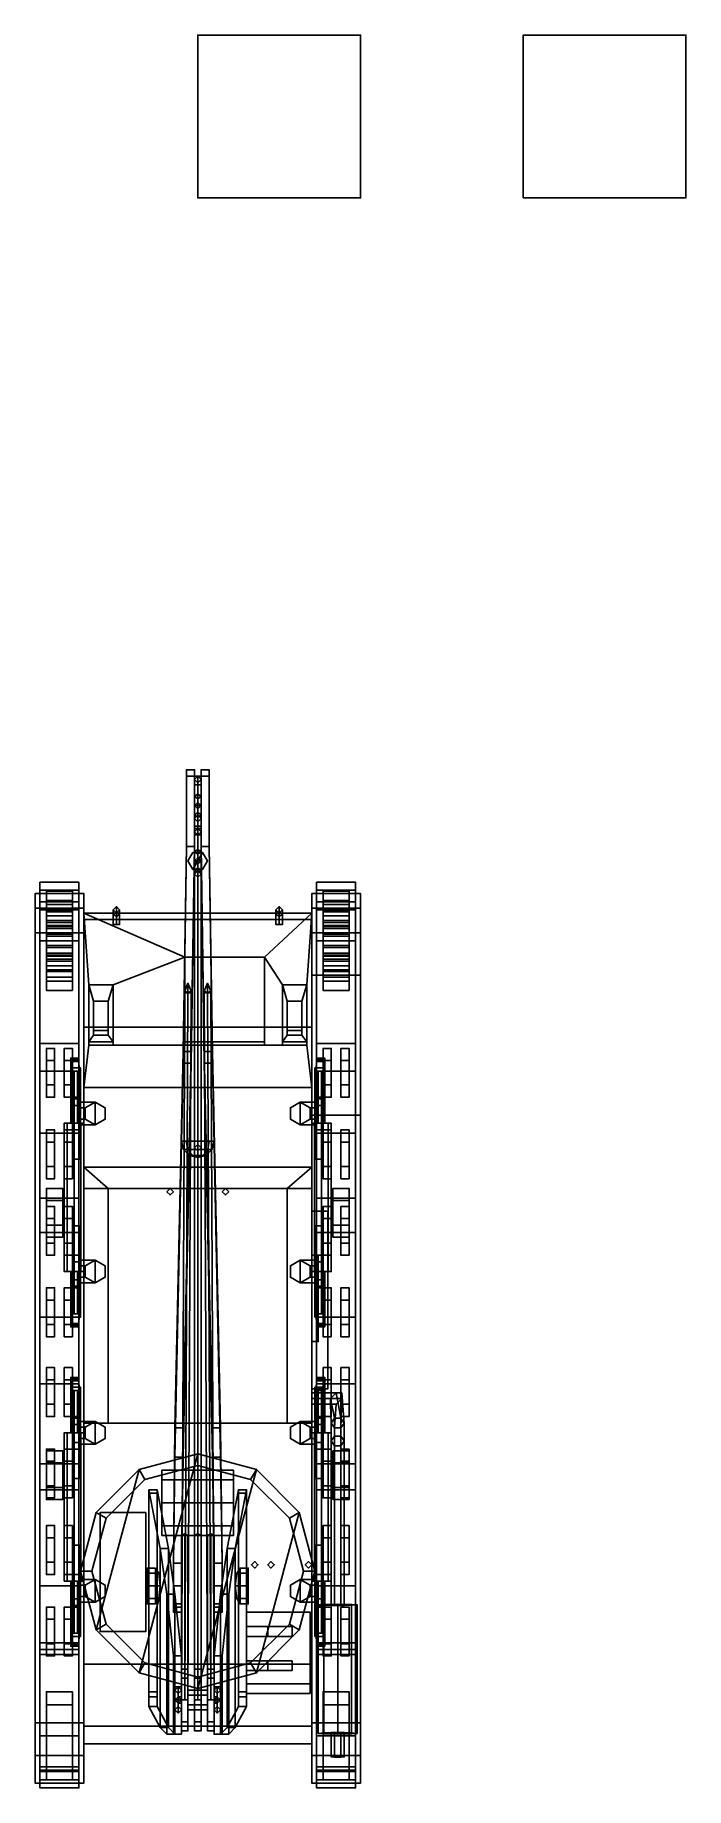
# Model space of a CAD drawing. Header units: millimetres. Extents: x -1 to 3, y -2.8 to 8.
import ezdxf

# ---------------------------------------------------------------- set-up
doc = ezdxf.new("R2010")
doc.units = ezdxf.units.MM
for name, color, linetype in [('crane', 1, 'Continuous'), ('tracks', 3, 'Continuous'), ('turret', 2, 'Continuous'), ('wheels', 2, 'Continuous')]:
    doc.layers.add(name, color=color, linetype=linetype)

msp = doc.modelspace()

# ---------------------------------------------------------------- linework, layer by layer
for points in [[(1, 8, 1), (1, 8), (0, 8), (0, 8, 1)], [(1, 8), (1, 7), (0, 7), (0, 8)], [(0, 8), (0, 7), (0, 7, 1), (0, 8, 1)], [(0, 8, 1), (0, 7, 1), (1, 7, 1), (1, 8, 1)], [(1, 7, 1), (1, 7), (1, 8), (1, 8, 1)], [(3, 8), (3, 7), (2, 7), (2, 8)], [(2, 8), (2, 7), (3, 7), (3, 8)], [(0, 7, 1), (0, 7), (1, 7), (1, 7, 1)], [(-1, 2.69, 1.18), (-1, 2.64, 1.24), (-1, 2.64, 1.29), (-1, 2.73, 1.22)], [(-1, 2.73, 1.22), (-1, 2.64, 1.29), (-0.7, 2.64, 1.29), (-0.7, 2.73, 1.22)], [(-0.7, 2.73, 1.22), (-0.7, 2.64, 1.29), (-0.7, 2.61, 1.11)], [(0.7, 2.73, 1.22), (0.7, 2.64, 1.29), (1, 2.64, 1.29), (1, 2.73, 1.22)], [(0.7, 2.61, 1.11), (0.7, 2.61, 1.11), (0.7, 2.64, 1.29), (0.7, 2.73, 1.22)], [(1, 2.73, 1.22), (1, 2.64, 1.29), (1, 2.64, 1.24), (1, 2.69, 1.18)], [(-1, 2.64, 1.29), (-1, 2.49, 1.32), (-0.7, 2.49, 1.32), (-0.7, 2.64, 1.29)], [(-1, 2.64, 1.24), (-1, 2.49, 1.27), (-1, 2.49, 1.32), (-1, 2.64, 1.29)], [(-0.7, 2.64, 1.29), (-0.7, 2.49, 1.32), (-0.7, 2.173, 1.31), (-0.7, 2.61, 1.11)], [(-0.7, 2.57, 0.87), (-0.7, -2.49, 0.72), (-0.7, -2.49, 1.11), (-0.7, 2.61, 1.11)], [(0.7, 2.61, 1.11), (0.7, 2.57, 0.87), (-0.7, 2.57, 0.87), (-0.7, 2.61, 1.11)], [(-0.7, 2.61, 1.11), (-0.7, 1.05, 1.11), (-0.7, 1.05, 1.66), (-0.7, 1.54, 1.6)], [(0.41, 2.34, 1.234), (0.7, 2.61, 1.11), (-0.7, 2.61, 1.11), (-0.08, 2.34, 1.234)], [(-0.7, 2.61, 1.11), (-0.7, 1.54, 1.6), (-0.67, 1.8, 1.481), (-0.67, 2.17, 1.311)], [(-0.52, 2.17, 1.311), (-0.08, 2.34, 1.234), (-0.7, 2.61, 1.11), (-0.67, 2.17, 1.311)], [(-0.5, 2.618, 1.132), (-0.52, 2.604, 1.146), (-0.52, 2.63, 1.21), (-0.5, 2.65, 1.21)], [(-0.5, 2.65, 1.21), (-0.52, 2.63, 1.21), (-0.52, 2.604, 1.274), (-0.5, 2.618, 1.288)], [(-0.52, 2.604, 1.146), (-0.5, 2.589, 1.161), (-0.5, 2.61, 1.21), (-0.52, 2.63, 1.21)], [(-0.52, 2.63, 1.21), (-0.5, 2.61, 1.21), (-0.5, 2.589, 1.259), (-0.52, 2.604, 1.274)], [(-0.5, 2.54, 1.1), (-0.52, 2.54, 1.12), (-0.52, 2.604, 1.146), (-0.5, 2.618, 1.132)], [(-0.52, 2.604, 1.274), (-0.5, 2.589, 1.259), (-0.48, 2.604, 1.274), (-0.5, 2.618, 1.288)], [(-0.52, 2.54, 1.12), (-0.5, 2.54, 1.14), (-0.5, 2.589, 1.161), (-0.52, 2.604, 1.146)], [(-0.48, 2.604, 1.146), (-0.5, 2.618, 1.132), (-0.5, 2.65, 1.21), (-0.48, 2.63, 1.21)], [(-0.48, 2.63, 1.21), (-0.5, 2.65, 1.21), (-0.5, 2.618, 1.288), (-0.48, 2.604, 1.274)], [(-0.5, 2.589, 1.161), (-0.48, 2.604, 1.146), (-0.48, 2.63, 1.21), (-0.5, 2.61, 1.21)], [(-0.5, 2.61, 1.21), (-0.48, 2.63, 1.21), (-0.48, 2.604, 1.274), (-0.5, 2.589, 1.259)], [(-0.48, 2.54, 1.12), (-0.5, 2.54, 1.1), (-0.5, 2.618, 1.132), (-0.48, 2.604, 1.146)], [(-0.5, 2.54, 1.14), (-0.48, 2.54, 1.12), (-0.48, 2.604, 1.146), (-0.5, 2.589, 1.161)], [(0.67, 2.17, 1.311), (0.7, 2.61, 1.11), (0.41, 2.34, 1.234), (0.52, 2.17, 1.311)], [(0.5, 2.618, 1.132), (0.48, 2.604, 1.146), (0.48, 2.63, 1.21), (0.5, 2.65, 1.21)], [(0.5, 2.65, 1.21), (0.48, 2.63, 1.21), (0.48, 2.604, 1.274), (0.5, 2.618, 1.288)], [(0.48, 2.604, 1.146), (0.5, 2.589, 1.161), (0.5, 2.61, 1.21), (0.48, 2.63, 1.21)], [(0.48, 2.63, 1.21), (0.5, 2.61, 1.21), (0.5, 2.589, 1.259), (0.48, 2.604, 1.274)], [(0.5, 2.54, 1.1), (0.48, 2.54, 1.12), (0.48, 2.604, 1.146), (0.5, 2.618, 1.132)], [(0.48, 2.604, 1.274), (0.5, 2.589, 1.259), (0.52, 2.604, 1.274), (0.5, 2.618, 1.288)], [(0.48, 2.54, 1.12), (0.5, 2.54, 1.14), (0.5, 2.589, 1.161), (0.48, 2.604, 1.146)], [(0.52, 2.604, 1.146), (0.5, 2.618, 1.132), (0.5, 2.65, 1.21), (0.52, 2.63, 1.21)], [(0.52, 2.63, 1.21), (0.5, 2.65, 1.21), (0.5, 2.618, 1.288), (0.52, 2.604, 1.274)], [(0.5, 2.589, 1.161), (0.52, 2.604, 1.146), (0.52, 2.63, 1.21), (0.5, 2.61, 1.21)], [(0.5, 2.61, 1.21), (0.52, 2.63, 1.21), (0.52, 2.604, 1.274), (0.5, 2.589, 1.259)], [(0.52, 2.54, 1.12), (0.5, 2.54, 1.1), (0.5, 2.618, 1.132), (0.52, 2.604, 1.146)], [(0.5, 2.54, 1.14), (0.52, 2.54, 1.12), (0.52, 2.604, 1.146), (0.5, 2.589, 1.161)], [(0.67, 1.8, 1.481), (0.7, 1.54, 1.6), (0.7, 2.61, 1.11), (0.67, 2.17, 1.311)], [(0.7, 2.64, 1.29), (0.7, 2.49, 1.32), (1, 2.49, 1.32), (1, 2.64, 1.29)], [(0.7, 2.61, 1.11), (0.7, 2.173, 1.31), (0.7, 2.49, 1.32), (0.7, 2.64, 1.29)], [(0.7, -2.49, 1.11), (0.7, -2.49, 0.72), (0.7, 2.57, 0.87), (0.7, 2.61, 1.11)], [(0.7, 1.05, 1.66), (0.7, 1.05, 1.11), (0.7, 2.61, 1.11), (0.7, 1.54, 1.6)], [(1, 2.64, 1.29), (1, 2.49, 1.32), (1, 2.49, 1.27), (1, 2.64, 1.24)], [(-1, 2.49, 1.27), (-1, -2.36, 1.12), (-1, -2.36, 1.17), (-1, 2.49, 1.32)], [(-1, 2.49, 1.32), (-1, -2.36, 1.17), (-0.7, -2.36, 1.17), (-0.7, 2.49, 1.32)], [(-0.7, 1.91, 0.49), (-0.7, -2, 0.49), (-0.7, -2.49, 0.72), (-0.7, 2.57, 0.87)], [(0.7, 2.57, 0.87), (0.7, 1.91, 0.49), (-0.7, 1.91, 0.49), (-0.7, 2.57, 0.87)], [(0.7, -2.49, 0.72), (0.7, -2, 0.49), (0.7, 1.91, 0.49), (0.7, 2.57, 0.87)], [(0.7, 2.49, 1.32), (0.7, -2.36, 1.17), (1, -2.36, 1.17), (1, 2.49, 1.32)], [(1, 2.49, 1.32), (1, -2.36, 1.17), (1, -2.36, 1.12), (1, 2.49, 1.27)], [(-0.52, 1.8, 1.481), (-0.08, 1.8, 1.481), (-0.08, 2.34, 1.234), (-0.52, 2.17, 1.311)], [(-0.08, 2.34, 1.234), (-0.08, 1.8, 1.481), (-0.08, 1.82, 1.49), (-0.08, 2.34, 1.25)], [(-0.08, 2.34, 1.25), (-0.08, 1.82, 1.49), (0.41, 1.82, 1.49), (0.41, 2.34, 1.25)], [(0.41, 2.34, 1.25), (0.41, 2.34, 1.234), (-0.08, 2.34, 1.234), (-0.08, 2.34, 1.25)], [(0.41, 1.82, 1.49), (0.41, 1.8, 1.481), (0.41, 2.34, 1.234), (0.41, 2.34, 1.25)], [(0.41, 2.34, 1.234), (0.41, 1.8, 1.481), (0.52, 1.8, 1.481), (0.52, 2.17, 1.311)], [(-0.67, 2.17, 1.33), (-0.64, 2.07, 1.376), (-0.55, 2.07, 1.376), (-0.52, 2.17, 1.33)], [(-0.67, 2.17, 1.311), (-0.67, 1.8, 1.481), (-0.67, 1.82, 1.49), (-0.67, 2.17, 1.33)], [(-0.52, 2.17, 1.33), (-0.52, 2.17, 1.311), (-0.67, 2.17, 1.311), (-0.67, 2.17, 1.33)], [(-0.67, 2.17, 1.33), (-0.67, 1.82, 1.49), (-0.64, 1.861, 1.471), (-0.64, 2.07, 1.376)], [(-0.55, 1.861, 1.471), (-0.52, 1.82, 1.49), (-0.52, 2.17, 1.33), (-0.55, 2.07, 1.376)], [(-0.52, 1.82, 1.49), (-0.52, 1.8, 1.481), (-0.52, 2.17, 1.311), (-0.52, 2.17, 1.33)], [(0.52, 2.17, 1.311), (0.52, 1.8, 1.481), (0.52, 1.82, 1.49), (0.52, 2.17, 1.33)], [(0.67, 2.17, 1.33), (0.67, 2.17, 1.311), (0.52, 2.17, 1.311), (0.52, 2.17, 1.33)], [(0.52, 2.17, 1.33), (0.55, 2.07, 1.376), (0.64, 2.07, 1.376), (0.67, 2.17, 1.33)], [(0.52, 2.17, 1.33), (0.52, 1.82, 1.49), (0.55, 1.861, 1.471), (0.55, 2.07, 1.376)], [(0.64, 1.861, 1.471), (0.67, 1.82, 1.49), (0.67, 2.17, 1.33), (0.64, 2.07, 1.376)], [(0.67, 1.82, 1.49), (0.67, 1.8, 1.481), (0.67, 2.17, 1.311), (0.67, 2.17, 1.33)], [(0.7, 2.23, 1.31), (0.7, 1.37, 1.28), (0.7, 1.37, 1.7), (0.7, 2.23, 1.72)], [(1, 2.23, 1.72), (1, 2.23, 1.31), (0.7, 2.23, 1.31), (0.7, 2.23, 1.72)], [(0.7, 2.23, 1.72), (0.7, 1.37, 1.7), (1, 1.37, 1.7), (1, 2.23, 1.72)], [(1, 1.37, 1.7), (1, 1.37, 1.28), (1, 2.23, 1.31), (1, 2.23, 1.72)], [(-0.64, 2.07, 1.376), (-0.64, 1.861, 1.471), (-0.64, 1.89, 1.51), (-0.64, 2.07, 1.43)], [(-0.55, 2.07, 1.43), (-0.55, 2.07, 1.376), (-0.64, 2.07, 1.376), (-0.64, 2.07, 1.43)], [(-0.64, 2.07, 1.43), (-0.64, 1.89, 1.51), (-0.55, 1.89, 1.51), (-0.55, 2.07, 1.43)], [(-0.55, 1.89, 1.51), (-0.55, 1.861, 1.471), (-0.55, 2.07, 1.376), (-0.55, 2.07, 1.43)], [(0.55, 2.07, 1.376), (0.55, 1.861, 1.471), (0.55, 1.89, 1.51), (0.55, 2.07, 1.43)], [(0.64, 2.07, 1.43), (0.64, 2.07, 1.376), (0.55, 2.07, 1.376), (0.55, 2.07, 1.43)], [(0.55, 2.07, 1.43), (0.55, 1.89, 1.51), (0.64, 1.89, 1.51), (0.64, 2.07, 1.43)], [(0.64, 1.89, 1.51), (0.64, 1.861, 1.471), (0.64, 2.07, 1.376), (0.64, 2.07, 1.43)], [(0.7, 1.91, 0.49), (0.7, -2, 0.49), (-0.7, -2, 0.49), (-0.7, 1.91, 0.49)], [(-0.64, 1.861, 1.471), (-0.67, 1.82, 1.49), (-0.52, 1.82, 1.49), (-0.55, 1.861, 1.471)], [(-0.64, 1.89, 1.51), (-0.64, 1.861, 1.471), (-0.55, 1.861, 1.471), (-0.55, 1.89, 1.51)], [(0.55, 1.861, 1.471), (0.52, 1.82, 1.49), (0.67, 1.82, 1.49), (0.64, 1.861, 1.471)], [(0.55, 1.89, 1.51), (0.55, 1.861, 1.471), (0.64, 1.861, 1.471), (0.64, 1.89, 1.51)], [(-0.67, 1.8, 1.481), (-0.7, 1.54, 1.6), (0.7, 1.54, 1.6), (0.67, 1.8, 1.481)], [(-0.67, 1.82, 1.49), (-0.67, 1.8, 1.481), (-0.52, 1.8, 1.481), (-0.52, 1.82, 1.49)], [(-0.08, 1.82, 1.49), (-0.08, 1.8, 1.481), (0.41, 1.8, 1.481), (0.41, 1.82, 1.49)], [(0.52, 1.82, 1.49), (0.52, 1.8, 1.481), (0.67, 1.8, 1.481), (0.67, 1.82, 1.49)], [(-0.78, 1.7, 0.7), (-0.78, 1.64, 0.7), (-0.78, 1.64, 0.81), (-0.78, 1.72, 0.78)], [(-0.73, 1.72, 0.78), (-0.73, 1.7, 0.7), (-0.78, 1.7, 0.7), (-0.78, 1.72, 0.78)], [(-0.73, 1.71, 0.81), (-0.73, 1.72, 0.78), (-0.78, 1.72, 0.78), (-0.78, 1.71, 0.81)], [(-0.78, 1.72, 0.78), (-0.78, 1.64, 0.81), (-0.78, 1.64, 0.81), (-0.78, 1.71, 0.81)], [(-0.78, 1.71, 0.81), (-0.78, 1.64, 0.81), (-0.73, 1.64, 0.81), (-0.73, 1.71, 0.81)], [(-0.73, 1.7, 0.7), (-0.72, 1.47, 0.49), (-0.77, 1.47, 0.49), (-0.78, 1.7, 0.7)], [(-0.77, 1.47, 0.49), (-0.77, 1.43, 0.51), (-0.78, 1.64, 0.7), (-0.78, 1.7, 0.7)], [(-0.78, 1.64, 0.7), (-0.77, 1.43, 0.51), (-0.72, 1.43, 0.51), (-0.73, 1.64, 0.7)], [(-0.78, 1.64, 0.81), (-0.78, 1.64, 0.7), (-0.73, 1.64, 0.7), (-0.73, 1.64, 0.81)], [(-0.76, 1.64, 0.8), (-0.78, 1.64, 0.78), (-0.78, 1.32, 0.78), (-0.76, 1.32, 0.8)], [(-0.78, 1.64, 0.78), (-0.76, 1.64, 0.76), (-0.76, 1.32, 0.76), (-0.78, 1.32, 0.78)], [(-0.72, 1.48, 0.42), (-0.72, 1.66, 0.27), (-0.77, 1.66, 0.27), (-0.77, 1.48, 0.42)], [(-0.72, 1.66, 0.27), (-0.72, 1.66, 0.21), (-0.77, 1.66, 0.21), (-0.77, 1.66, 0.27)], [(-0.77, 1.66, 0.27), (-0.77, 1.66, 0.21), (-0.77, 1.48, 0.28), (-0.77, 1.48, 0.42)], [(-0.77, 1.48, 0.28), (-0.77, 1.66, 0.21), (-0.72, 1.66, 0.21), (-0.72, 1.48, 0.28)], [(-0.74, 1.64, 0.78), (-0.76, 1.64, 0.8), (-0.76, 1.32, 0.8), (-0.74, 1.32, 0.78)], [(-0.76, 1.64, 0.76), (-0.74, 1.64, 0.78), (-0.74, 1.32, 0.78), (-0.76, 1.32, 0.76)], [(-0.73, 1.64, 0.81), (-0.73, 1.64, 0.7), (-0.73, 1.7, 0.7), (-0.73, 1.72, 0.78)], [(-0.73, 1.64, 0.81), (-0.73, 1.64, 0.81), (-0.73, 1.72, 0.78), (-0.73, 1.71, 0.81)], [(-0.73, 1.64, 0.7), (-0.72, 1.43, 0.51), (-0.72, 1.47, 0.49), (-0.73, 1.7, 0.7)], [(-0.72, 1.48, 0.28), (-0.72, 1.66, 0.21), (-0.72, 1.66, 0.27), (-0.72, 1.48, 0.42)], [(0.72, 1.47, 0.49), (0.72, 1.43, 0.51), (0.73, 1.64, 0.7), (0.73, 1.7, 0.7)], [(0.78, 1.7, 0.7), (0.77, 1.47, 0.49), (0.72, 1.47, 0.49), (0.73, 1.7, 0.7)], [(0.77, 1.48, 0.42), (0.77, 1.66, 0.27), (0.72, 1.66, 0.27), (0.72, 1.48, 0.42)], [(0.72, 1.66, 0.27), (0.72, 1.66, 0.21), (0.72, 1.48, 0.28), (0.72, 1.48, 0.42)], [(0.72, 1.48, 0.28), (0.72, 1.66, 0.21), (0.77, 1.66, 0.21), (0.77, 1.48, 0.28)], [(0.77, 1.66, 0.27), (0.77, 1.66, 0.21), (0.72, 1.66, 0.21), (0.72, 1.66, 0.27)], [(0.73, 1.64, 0.7), (0.72, 1.43, 0.51), (0.77, 1.43, 0.51), (0.78, 1.64, 0.7)], [(0.73, 1.7, 0.7), (0.73, 1.64, 0.7), (0.73, 1.64, 0.81), (0.73, 1.72, 0.78)], [(0.78, 1.72, 0.78), (0.78, 1.7, 0.7), (0.73, 1.7, 0.7), (0.73, 1.72, 0.78)], [(0.73, 1.72, 0.78), (0.73, 1.64, 0.81), (0.73, 1.64, 0.81), (0.73, 1.71, 0.81)], [(0.78, 1.71, 0.81), (0.78, 1.72, 0.78), (0.73, 1.72, 0.78), (0.73, 1.71, 0.81)], [(0.73, 1.71, 0.81), (0.73, 1.64, 0.81), (0.78, 1.64, 0.81), (0.78, 1.71, 0.81)], [(0.73, 1.64, 0.81), (0.73, 1.64, 0.7), (0.78, 1.64, 0.7), (0.78, 1.64, 0.81)], [(0.76, 1.32, 0.76), (0.74, 1.32, 0.78), (0.74, 1.64, 0.78), (0.76, 1.64, 0.76)], [(0.74, 1.32, 0.78), (0.76, 1.32, 0.8), (0.76, 1.64, 0.8), (0.74, 1.64, 0.78)], [(0.78, 1.32, 0.78), (0.76, 1.32, 0.76), (0.76, 1.64, 0.76), (0.78, 1.64, 0.78)], [(0.76, 1.32, 0.8), (0.78, 1.32, 0.78), (0.78, 1.64, 0.78), (0.76, 1.64, 0.8)], [(0.78, 1.64, 0.7), (0.77, 1.43, 0.51), (0.77, 1.47, 0.49), (0.78, 1.7, 0.7)], [(0.77, 1.48, 0.28), (0.77, 1.66, 0.21), (0.77, 1.66, 0.27), (0.77, 1.48, 0.42)], [(0.78, 1.64, 0.81), (0.78, 1.64, 0.7), (0.78, 1.7, 0.7), (0.78, 1.72, 0.78)], [(0.78, 1.64, 0.81), (0.78, 1.64, 0.81), (0.78, 1.72, 0.78), (0.78, 1.71, 0.81)], [(-0.7, 1.54, 1.6), (-0.7, 1.05, 1.66), (0.7, 1.05, 1.66), (0.7, 1.54, 1.6)], [(-0.77, 1.48, 0.28), (-0.77, 1.28, 0.28), (-0.77, 1.28, 0.42), (-0.77, 1.48, 0.42)], [(-0.72, 1.48, 0.28), (-0.72, 1.28, 0.28), (-0.77, 1.28, 0.28), (-0.77, 1.48, 0.28)], [(-0.77, 1.48, 0.42), (-0.77, 1.32, 0.42), (-0.77, 1.43, 0.51), (-0.77, 1.47, 0.49)], [(-0.72, 1.47, 0.49), (-0.72, 1.48, 0.42), (-0.77, 1.48, 0.42), (-0.77, 1.47, 0.49)], [(-0.77, 1.43, 0.51), (-0.77, 1.32, 0.42), (-0.72, 1.32, 0.42), (-0.72, 1.43, 0.51)], [(-0.72, 1.28, 0.42), (-0.72, 1.28, 0.28), (-0.72, 1.48, 0.28), (-0.72, 1.48, 0.42)], [(-0.72, 1.43, 0.51), (-0.72, 1.32, 0.42), (-0.72, 1.48, 0.42), (-0.72, 1.47, 0.49)], [(-0.691, 1.415, 0.411), (-0.63, 1.45, 0.35), (-0.72, 1.45, 0.35), (-0.72, 1.415, 0.411)], [(-0.63, 1.45, 0.35), (-0.691, 1.415, 0.289), (-0.72, 1.415, 0.289), (-0.72, 1.45, 0.35)], [(-0.691, 1.345, 0.411), (-0.691, 1.415, 0.411), (-0.72, 1.415, 0.411), (-0.72, 1.345, 0.411)], [(-0.691, 1.415, 0.289), (-0.691, 1.345, 0.289), (-0.72, 1.345, 0.289), (-0.72, 1.415, 0.289)], [(-0.691, 1.415, 0.49), (-0.63, 1.45, 0.49), (-0.63, 1.45, 0.35), (-0.691, 1.415, 0.41)], [(-0.63, 1.45, 0.35), (-0.63, 1.31, 0.35), (-0.691, 1.345, 0.289), (-0.691, 1.415, 0.289)], [(-0.691, 1.345, 0.49), (-0.691, 1.415, 0.49), (-0.691, 1.415, 0.41), (-0.691, 1.345, 0.41)], [(-0.63, 1.45, 0.49), (-0.569, 1.415, 0.49), (-0.569, 1.415, 0.411), (-0.63, 1.45, 0.35)], [(-0.569, 1.415, 0.411), (-0.569, 1.345, 0.411), (-0.63, 1.31, 0.35), (-0.63, 1.45, 0.35)], [(-0.569, 1.415, 0.49), (-0.569, 1.345, 0.49), (-0.569, 1.345, 0.411), (-0.569, 1.415, 0.411)], [(0.569, 1.345, 0.411), (0.569, 1.415, 0.411), (0.63, 1.45, 0.35), (0.63, 1.31, 0.35)], [(0.569, 1.415, 0.49), (0.63, 1.45, 0.49), (0.63, 1.45, 0.35), (0.569, 1.415, 0.411)], [(0.569, 1.345, 0.49), (0.569, 1.415, 0.49), (0.569, 1.415, 0.411), (0.569, 1.345, 0.411)], [(0.63, 1.45, 0.49), (0.691, 1.415, 0.49), (0.691, 1.415, 0.41), (0.63, 1.45, 0.35)], [(0.63, 1.31, 0.35), (0.63, 1.45, 0.35), (0.691, 1.415, 0.289), (0.691, 1.345, 0.289)], [(0.63, 1.45, 0.35), (0.691, 1.415, 0.411), (0.72, 1.415, 0.411), (0.72, 1.45, 0.35)], [(0.691, 1.415, 0.289), (0.63, 1.45, 0.35), (0.72, 1.45, 0.35), (0.72, 1.415, 0.289)], [(0.691, 1.415, 0.49), (0.691, 1.345, 0.49), (0.691, 1.345, 0.41), (0.691, 1.415, 0.41)], [(0.72, 1.48, 0.28), (0.72, 1.28, 0.28), (0.72, 1.28, 0.42), (0.72, 1.48, 0.42)], [(0.77, 1.48, 0.28), (0.77, 1.28, 0.28), (0.72, 1.28, 0.28), (0.72, 1.48, 0.28)], [(0.77, 1.47, 0.49), (0.77, 1.48, 0.42), (0.72, 1.48, 0.42), (0.72, 1.47, 0.49)], [(0.72, 1.48, 0.42), (0.72, 1.32, 0.42), (0.72, 1.43, 0.51), (0.72, 1.47, 0.49)], [(0.72, 1.43, 0.51), (0.72, 1.32, 0.42), (0.77, 1.32, 0.42), (0.77, 1.43, 0.51)], [(0.77, 1.28, 0.42), (0.77, 1.28, 0.28), (0.77, 1.48, 0.28), (0.77, 1.48, 0.42)], [(0.77, 1.43, 0.51), (0.77, 1.32, 0.42), (0.77, 1.48, 0.42), (0.77, 1.47, 0.49)], [(-0.802, 1.32, 0.822), (-0.82, 1.32, 0.78), (-0.82, 0.41, 0.78), (-0.802, 0.41, 0.822)], [(-0.82, 1.32, 0.78), (-0.802, 1.32, 0.738), (-0.802, 0.41, 0.738), (-0.82, 0.41, 0.78)], [(-0.718, 1.32, 0.822), (-0.82, 1.32, 0.78), (-0.802, 1.32, 0.822), (-0.76, 1.32, 0.84)], [(-0.7, 1.32, 0.78), (-0.802, 1.32, 0.738), (-0.82, 1.32, 0.78), (-0.718, 1.32, 0.822)], [(-0.76, 1.32, 0.84), (-0.802, 1.32, 0.822), (-0.802, 0.41, 0.822), (-0.76, 0.41, 0.84)], [(-0.802, 1.32, 0.738), (-0.76, 1.32, 0.72), (-0.76, 0.41, 0.72), (-0.802, 0.41, 0.738)], [(-0.718, 1.32, 0.738), (-0.76, 1.32, 0.72), (-0.802, 1.32, 0.738), (-0.7, 1.32, 0.78)], [(-0.77, 1.32, 0.42), (-0.77, 1.28, 0.42), (-0.72, 1.28, 0.42), (-0.72, 1.32, 0.42)], [(-0.718, 1.32, 0.822), (-0.76, 1.32, 0.84), (-0.76, 0.41, 0.84), (-0.718, 0.41, 0.822)], [(-0.76, 1.32, 0.72), (-0.718, 1.32, 0.738), (-0.718, 0.41, 0.738), (-0.76, 0.41, 0.72)], [(-0.63, 1.31, 0.35), (-0.691, 1.345, 0.411), (-0.72, 1.345, 0.411), (-0.72, 1.31, 0.35)], [(-0.691, 1.345, 0.289), (-0.63, 1.31, 0.35), (-0.72, 1.31, 0.35), (-0.72, 1.345, 0.289)], [(-0.7, 1.32, 0.78), (-0.718, 1.32, 0.822), (-0.718, 0.41, 0.822), (-0.7, 0.41, 0.78)], [(-0.718, 1.32, 0.738), (-0.7, 1.32, 0.78), (-0.7, 0.41, 0.78), (-0.718, 0.41, 0.738)], [(-0.63, 1.31, 0.49), (-0.691, 1.345, 0.49), (-0.691, 1.345, 0.41), (-0.63, 1.31, 0.35)], [(-0.569, 1.345, 0.49), (-0.63, 1.31, 0.49), (-0.63, 1.31, 0.35), (-0.569, 1.345, 0.411)], [(0.63, 1.31, 0.49), (0.569, 1.345, 0.49), (0.569, 1.345, 0.411), (0.63, 1.31, 0.35)], [(0.691, 1.345, 0.49), (0.63, 1.31, 0.49), (0.63, 1.31, 0.35), (0.691, 1.345, 0.41)], [(0.691, 1.345, 0.411), (0.63, 1.31, 0.35), (0.72, 1.31, 0.35), (0.72, 1.345, 0.411)], [(0.63, 1.31, 0.35), (0.691, 1.345, 0.289), (0.72, 1.345, 0.289), (0.72, 1.31, 0.35)], [(0.7, 1.37, 1.7), (0.7, 1.37, 1.28), (1, 1.37, 1.28), (1, 1.37, 1.7)], [(0.82, 1.32, 0.78), (0.718, 1.32, 0.738), (0.7, 1.32, 0.78), (0.802, 1.32, 0.822)], [(0.718, 0.41, 0.738), (0.7, 0.41, 0.78), (0.7, 1.32, 0.78), (0.718, 1.32, 0.738)], [(0.802, 1.32, 0.822), (0.7, 1.32, 0.78), (0.718, 1.32, 0.822), (0.76, 1.32, 0.84)], [(0.7, 0.41, 0.78), (0.718, 0.41, 0.822), (0.718, 1.32, 0.822), (0.7, 1.32, 0.78)], [(0.802, 1.32, 0.738), (0.76, 1.32, 0.72), (0.718, 1.32, 0.738), (0.82, 1.32, 0.78)], [(0.76, 0.41, 0.72), (0.718, 0.41, 0.738), (0.718, 1.32, 0.738), (0.76, 1.32, 0.72)], [(0.718, 0.41, 0.822), (0.76, 0.41, 0.84), (0.76, 1.32, 0.84), (0.718, 1.32, 0.822)], [(0.72, 1.32, 0.42), (0.72, 1.28, 0.42), (0.77, 1.28, 0.42), (0.77, 1.32, 0.42)], [(0.802, 0.41, 0.738), (0.76, 0.41, 0.72), (0.76, 1.32, 0.72), (0.802, 1.32, 0.738)], [(0.76, 0.41, 0.84), (0.802, 0.41, 0.822), (0.802, 1.32, 0.822), (0.76, 1.32, 0.84)], [(0.82, 0.41, 0.78), (0.802, 0.41, 0.738), (0.802, 1.32, 0.738), (0.82, 1.32, 0.78)], [(0.802, 0.41, 0.822), (0.82, 0.41, 0.78), (0.82, 1.32, 0.78), (0.802, 1.32, 0.822)], [(-0.77, 1.28, 0.28), (-0.77, 1.1, 0.21), (-0.77, 1.1, 0.27), (-0.77, 1.28, 0.42)], [(-0.72, 1.28, 0.28), (-0.72, 1.1, 0.21), (-0.77, 1.1, 0.21), (-0.77, 1.28, 0.28)], [(-0.77, 1.28, 0.42), (-0.77, 1.1, 0.27), (-0.72, 1.1, 0.27), (-0.72, 1.28, 0.42)], [(-0.72, 1.1, 0.27), (-0.72, 1.1, 0.21), (-0.72, 1.28, 0.28), (-0.72, 1.28, 0.42)], [(-0.087, 1.16, 1.77), (-0.1, 1.21, 1.77), (-0.071, 1.21, 1.699), (-0.061, 1.16, 1.709)], [(-0.061, 1.16, 1.831), (-0.071, 1.21, 1.841), (-0.1, 1.21, 1.77), (-0.087, 1.16, 1.77)], [(-0.071, 1.21, 1.699), (-0.1, 1.21, 1.77), (0.071, 1.21, 1.841), (0.1, 1.21, 1.77)], [(-0.1, 1.21, 1.77), (-0.071, 1.21, 1.841), (0, 1.21, 1.87), (0.071, 1.21, 1.841)], [(-0.061, 1.16, 1.709), (-0.071, 1.21, 1.699), (0, 1.21, 1.67), (0, 1.16, 1.683)], [(0, 1.16, 1.857), (0, 1.21, 1.87), (-0.071, 1.21, 1.841), (-0.061, 1.16, 1.831)], [(0, 1.21, 1.67), (-0.071, 1.21, 1.699), (0.1, 1.21, 1.77), (0.071, 1.21, 1.699)], [(0, 1.19, 1.64), (-0.02, 1.17, 1.64), (-0.02, 1.17, 1.69), (0, 1.19, 1.68)], [(0, 1.16, 1.683), (0, 1.21, 1.67), (0.071, 1.21, 1.699), (0.061, 1.16, 1.709)], [(0.061, 1.16, 1.831), (0.071, 1.21, 1.841), (0, 1.21, 1.87), (0, 1.16, 1.857)], [(0.02, 1.17, 1.64), (0, 1.19, 1.64), (0, 1.19, 1.68), (0.02, 1.17, 1.69)], [(0.061, 1.16, 1.709), (0.071, 1.21, 1.699), (0.1, 1.21, 1.77), (0.087, 1.16, 1.77)], [(0.087, 1.16, 1.77), (0.1, 1.21, 1.77), (0.071, 1.21, 1.841), (0.061, 1.16, 1.831)], [(0.72, 1.28, 0.28), (0.72, 1.1, 0.21), (0.72, 1.1, 0.27), (0.72, 1.28, 0.42)], [(0.72, 1.28, 0.42), (0.72, 1.1, 0.27), (0.77, 1.1, 0.27), (0.77, 1.28, 0.42)], [(0.77, 1.28, 0.28), (0.77, 1.1, 0.21), (0.72, 1.1, 0.21), (0.72, 1.28, 0.28)], [(0.77, 1.1, 0.27), (0.77, 1.1, 0.21), (0.77, 1.28, 0.28), (0.77, 1.28, 0.42)], [(-0.77, 1.1, 0.27), (-0.77, 1.1, 0.21), (-0.72, 1.1, 0.21), (-0.72, 1.1, 0.27)], [(-0.05, 1.123, 1.77), (-0.087, 1.16, 1.77), (-0.061, 1.16, 1.709), (-0.035, 1.123, 1.735)], [(-0.035, 1.123, 1.805), (-0.061, 1.16, 1.831), (-0.087, 1.16, 1.77), (-0.05, 1.123, 1.77)], [(-0.035, 1.123, 1.735), (-0.061, 1.16, 1.709), (0, 1.16, 1.683), (0, 1.123, 1.72)], [(0, 1.123, 1.82), (0, 1.16, 1.857), (-0.061, 1.16, 1.831), (-0.035, 1.123, 1.805)], [(0, 1.11, 1.77), (-0.05, 1.123, 1.77), (-0.035, 1.123, 1.735), (0, 1.11, 1.77)], [(0, 1.11, 1.77), (-0.035, 1.123, 1.805), (-0.05, 1.123, 1.77), (0, 1.11, 1.77)], [(0, 1.11, 1.77), (-0.035, 1.123, 1.735), (0, 1.123, 1.72), (0, 1.11, 1.77)], [(0, 1.11, 1.77), (0, 1.123, 1.82), (-0.035, 1.123, 1.805), (0, 1.11, 1.77)], [(-0.02, 1.17, 1.64), (0, 1.15, 1.64), (0, 1.15, 1.7), (-0.02, 1.17, 1.69)], [(0, 1.15, 1.64), (0.02, 1.17, 1.64), (0.02, 1.17, 1.69), (0, 1.15, 1.7)], [(0, 1.123, 1.72), (0, 1.16, 1.683), (0.061, 1.16, 1.709), (0.035, 1.123, 1.735)], [(0.035, 1.123, 1.805), (0.061, 1.16, 1.831), (0, 1.16, 1.857), (0, 1.123, 1.82)], [(0, 1.11, 1.77), (0, 1.123, 1.72), (0.035, 1.123, 1.735), (0, 1.11, 1.77)], [(0, 1.11, 1.77), (0.035, 1.123, 1.735), (0.05, 1.123, 1.77), (0, 1.11, 1.77)], [(0, 1.11, 1.77), (0.05, 1.123, 1.77), (0.035, 1.123, 1.805), (0, 1.11, 1.77)], [(0, 1.11, 1.77), (0.035, 1.123, 1.805), (0, 1.123, 1.82), (0, 1.11, 1.77)], [(0.035, 1.123, 1.735), (0.061, 1.16, 1.709), (0.087, 1.16, 1.77), (0.05, 1.123, 1.77)], [(0.05, 1.123, 1.77), (0.087, 1.16, 1.77), (0.061, 1.16, 1.831), (0.035, 1.123, 1.805)], [(0.72, 1.1, 0.27), (0.72, 1.1, 0.21), (0.77, 1.1, 0.21), (0.77, 1.1, 0.27)], [(-0.7, 1.05, 1.11), (-0.7, -0.52, 1.11), (-0.7, -0.52, 2.07), (-0.7, 0.92, 2.07)], [(-0.7, 1.05, 1.11), (-0.7, 1.05, 1.11), (-0.7, 0.92, 2.07), (-0.7, 1.05, 1.66)], [(-0.7, 1.05, 1.66), (-0.7, 1.05, 1.66), (-0.7, 0.92, 2.07), (-0.55, 0.92, 2.1)], [(-0.7, 1.05, 1.66), (-0.55, 0.92, 2.1), (0.55, 0.92, 2.1), (0.7, 1.05, 1.66)], [(0.7, 1.05, 1.66), (0.7, 1.05, 1.66), (0.55, 0.92, 2.1), (0.7, 0.92, 2.07)], [(0.7, 0.92, 2.07), (0.7, 1.05, 1.11), (0.7, 1.05, 1.11), (0.7, 1.05, 1.66)], [(0.7, 0.78, 1.27), (0.7, -0.31, 1.27), (0.7, -0.52, 1.11), (0.7, 1.05, 1.11)], [(0.7, 0.78, 1.8), (0.7, 0.78, 1.27), (0.7, 1.05, 1.11), (0.7, 0.92, 2.07)], [(-0.7, 0.92, 2.07), (-0.7, -0.52, 2.07), (-0.55, -0.52, 2.1), (-0.55, 0.92, 2.1)], [(-0.55, 0.92, 2.1), (-0.55, -0.52, 2.1), (0.55, -0.52, 2.1), (0.55, 0.92, 2.1)], [(-0.17, 0.92, 2.1), (-0.19, 0.9, 2.1), (-0.19, 0.9, 2.15), (-0.17, 0.92, 2.15)], [(-0.17, 0.92, 2.15), (-0.19, 0.9, 2.15), (-0.17, 0.88, 2.15), (-0.15, 0.9, 2.15)], [(-0.19, 0.9, 2.1), (-0.17, 0.88, 2.1), (-0.17, 0.88, 2.15), (-0.19, 0.9, 2.15)], [(-0.15, 0.9, 2.1), (-0.17, 0.92, 2.1), (-0.17, 0.92, 2.15), (-0.15, 0.9, 2.15)], [(-0.17, 0.88, 2.1), (-0.15, 0.9, 2.1), (-0.15, 0.9, 2.15), (-0.17, 0.88, 2.15)], [(0.17, 0.92, 2.1), (0.15, 0.9, 2.1), (0.15, 0.9, 2.15), (0.17, 0.92, 2.15)], [(0.17, 0.92, 2.15), (0.15, 0.9, 2.15), (0.17, 0.88, 2.15), (0.19, 0.9, 2.15)], [(0.15, 0.9, 2.1), (0.17, 0.88, 2.1), (0.17, 0.88, 2.15), (0.15, 0.9, 2.15)], [(0.19, 0.9, 2.1), (0.17, 0.92, 2.1), (0.17, 0.92, 2.15), (0.19, 0.9, 2.15)], [(0.17, 0.88, 2.1), (0.19, 0.9, 2.1), (0.19, 0.9, 2.15), (0.17, 0.88, 2.15)], [(0.55, 0.92, 2.1), (0.55, -0.52, 2.1), (0.7, -0.52, 2.07), (0.7, 0.92, 2.07)], [(0.7, -0.52, 2.07), (0.7, -0.31, 1.8), (0.7, 0.78, 1.8), (0.7, 0.92, 2.07)], [(0.8, 0.78, 1.44), (0.8, 0.78, 1.27), (0.7, 0.78, 1.27)], [(0.8, 0.78, 1.27), (0.8, -0.31, 1.27), (0.7, -0.31, 1.27), (0.7, 0.78, 1.27)], [(0.73, 0.78, 1.8), (0.8, 0.78, 1.44), (0.7, 0.78, 1.27), (0.7, 0.78, 1.8)], [(0.7, 0.78, 1.8), (0.7, -0.31, 1.8), (0.73, -0.31, 1.8), (0.73, 0.78, 1.8)], [(0.73, -0.31, 1.8), (0.8, -0.31, 1.44), (0.8, 0.78, 1.44), (0.73, 0.78, 1.8)], [(0.8, -0.31, 1.44), (0.8, -0.31, 1.27), (0.8, 0.78, 1.27), (0.8, 0.78, 1.44)], [(-0.72, 0.51, 0.42), (-0.72, 0.69, 0.27), (-0.77, 0.69, 0.27), (-0.77, 0.51, 0.42)], [(-0.77, 0.69, 0.27), (-0.77, 0.69, 0.21), (-0.77, 0.51, 0.28), (-0.77, 0.51, 0.42)], [(-0.77, 0.51, 0.28), (-0.77, 0.69, 0.21), (-0.72, 0.69, 0.21), (-0.72, 0.51, 0.28)], [(-0.72, 0.69, 0.27), (-0.72, 0.69, 0.21), (-0.77, 0.69, 0.21), (-0.77, 0.69, 0.27)], [(-0.72, 0.51, 0.28), (-0.72, 0.69, 0.21), (-0.72, 0.69, 0.27), (-0.72, 0.51, 0.42)], [(0.77, 0.51, 0.42), (0.77, 0.69, 0.27), (0.72, 0.69, 0.27), (0.72, 0.51, 0.42)], [(0.72, 0.69, 0.27), (0.72, 0.69, 0.21), (0.72, 0.51, 0.28), (0.72, 0.51, 0.42)], [(0.72, 0.51, 0.28), (0.72, 0.69, 0.21), (0.77, 0.69, 0.21), (0.77, 0.51, 0.28)], [(0.77, 0.69, 0.27), (0.77, 0.69, 0.21), (0.72, 0.69, 0.21), (0.72, 0.69, 0.27)], [(0.77, 0.51, 0.28), (0.77, 0.69, 0.21), (0.77, 0.69, 0.27), (0.77, 0.51, 0.42)], [(-0.77, 0.51, 0.42), (-0.77, 0.51, 0.28), (-0.77, 0.31, 0.28), (-0.77, 0.31, 0.42)], [(-0.77, 0.31, 0.28), (-0.77, 0.51, 0.28), (-0.72, 0.51, 0.28), (-0.72, 0.31, 0.28)], [(-0.72, 0.47, 0.42), (-0.72, 0.51, 0.42), (-0.77, 0.51, 0.42), (-0.77, 0.47, 0.42)], [(-0.77, 0.36, 0.51), (-0.77, 0.47, 0.42), (-0.77, 0.31, 0.42), (-0.77, 0.32, 0.49)], [(-0.72, 0.36, 0.51), (-0.72, 0.47, 0.42), (-0.77, 0.47, 0.42), (-0.77, 0.36, 0.51)], [(-0.72, 0.31, 0.28), (-0.72, 0.51, 0.28), (-0.72, 0.51, 0.42), (-0.72, 0.31, 0.42)], [(-0.691, 0.445, 0.411), (-0.63, 0.48, 0.35), (-0.72, 0.48, 0.35), (-0.72, 0.445, 0.411)], [(-0.63, 0.48, 0.35), (-0.691, 0.445, 0.289), (-0.72, 0.445, 0.289), (-0.72, 0.48, 0.35)], [(-0.72, 0.31, 0.42), (-0.72, 0.47, 0.42), (-0.72, 0.36, 0.51), (-0.72, 0.32, 0.49)], [(-0.691, 0.445, 0.49), (-0.63, 0.48, 0.49), (-0.63, 0.48, 0.35), (-0.691, 0.445, 0.41)], [(-0.63, 0.48, 0.35), (-0.63, 0.34, 0.35), (-0.691, 0.375, 0.289), (-0.691, 0.445, 0.289)], [(-0.63, 0.48, 0.49), (-0.569, 0.445, 0.49), (-0.569, 0.445, 0.411), (-0.63, 0.48, 0.35)], [(-0.569, 0.445, 0.411), (-0.569, 0.375, 0.411), (-0.63, 0.34, 0.35), (-0.63, 0.48, 0.35)], [(-0.569, 0.445, 0.49), (-0.569, 0.375, 0.49), (-0.569, 0.375, 0.411), (-0.569, 0.445, 0.411)], [(0.569, 0.445, 0.49), (0.63, 0.48, 0.49), (0.63, 0.48, 0.35), (0.569, 0.445, 0.411)], [(0.569, 0.375, 0.411), (0.569, 0.445, 0.411), (0.63, 0.48, 0.35), (0.63, 0.34, 0.35)], [(0.569, 0.375, 0.49), (0.569, 0.445, 0.49), (0.569, 0.445, 0.411), (0.569, 0.375, 0.411)], [(0.63, 0.48, 0.35), (0.691, 0.445, 0.411), (0.72, 0.445, 0.411), (0.72, 0.48, 0.35)], [(0.63, 0.48, 0.49), (0.691, 0.445, 0.49), (0.691, 0.445, 0.41), (0.63, 0.48, 0.35)], [(0.63, 0.34, 0.35), (0.63, 0.48, 0.35), (0.691, 0.445, 0.289), (0.691, 0.375, 0.289)], [(0.691, 0.445, 0.289), (0.63, 0.48, 0.35), (0.72, 0.48, 0.35), (0.72, 0.445, 0.289)], [(0.74, 0.51, 1.94), (0.74, 0.51, 1.9), (0.7, 0.51, 1.9), (0.7, 0.51, 1.98)], [(0.74, 0.51, 1.9), (0.74, -0.02, 1.9), (0.7, -0.02, 1.9), (0.7, 0.51, 1.9)], [(0.7, 0.51, 1.98), (0.7, -0.02, 1.98), (0.74, -0.02, 1.94), (0.74, 0.51, 1.94)], [(0.72, 0.51, 0.42), (0.72, 0.51, 0.28), (0.72, 0.31, 0.28), (0.72, 0.31, 0.42)], [(0.72, 0.31, 0.28), (0.72, 0.51, 0.28), (0.77, 0.51, 0.28), (0.77, 0.31, 0.28)], [(0.77, 0.47, 0.42), (0.77, 0.51, 0.42), (0.72, 0.51, 0.42), (0.72, 0.47, 0.42)], [(0.72, 0.36, 0.51), (0.72, 0.47, 0.42), (0.72, 0.31, 0.42), (0.72, 0.32, 0.49)], [(0.77, 0.36, 0.51), (0.77, 0.47, 0.42), (0.72, 0.47, 0.42), (0.72, 0.36, 0.51)], [(0.74, -0.02, 1.94), (0.74, -0.02, 1.9), (0.74, 0.51, 1.9), (0.74, 0.51, 1.94)], [(0.77, 0.31, 0.28), (0.77, 0.51, 0.28), (0.77, 0.51, 0.42), (0.77, 0.31, 0.42)], [(0.77, 0.31, 0.42), (0.77, 0.47, 0.42), (0.77, 0.36, 0.51), (0.77, 0.32, 0.49)], [(-0.802, 0.41, 0.738), (-0.76, 0.41, 0.72), (-0.718, 0.41, 0.738), (-0.82, 0.41, 0.78)], [(-0.82, 0.41, 0.78), (-0.718, 0.41, 0.738), (-0.7, 0.41, 0.78), (-0.802, 0.41, 0.822)], [(-0.802, 0.41, 0.822), (-0.7, 0.41, 0.78), (-0.718, 0.41, 0.822), (-0.76, 0.41, 0.84)], [(-0.78, 0.15, 0.78), (-0.76, 0.15, 0.8), (-0.76, 0.41, 0.8), (-0.78, 0.41, 0.78)], [(-0.76, 0.15, 0.76), (-0.78, 0.15, 0.78), (-0.78, 0.41, 0.78), (-0.76, 0.41, 0.76)], [(-0.73, 0.15, 0.7), (-0.72, 0.36, 0.51), (-0.77, 0.36, 0.51), (-0.78, 0.15, 0.7)], [(-0.78, 0.15, 0.7), (-0.77, 0.36, 0.51), (-0.77, 0.32, 0.49), (-0.78, 0.09, 0.7)], [(-0.76, 0.15, 0.8), (-0.74, 0.15, 0.78), (-0.74, 0.41, 0.78), (-0.76, 0.41, 0.8)], [(-0.74, 0.15, 0.78), (-0.76, 0.15, 0.76), (-0.76, 0.41, 0.76), (-0.74, 0.41, 0.78)], [(-0.72, 0.32, 0.49), (-0.72, 0.36, 0.51), (-0.73, 0.15, 0.7), (-0.73, 0.09, 0.7)], [(-0.63, 0.34, 0.35), (-0.691, 0.375, 0.411), (-0.72, 0.375, 0.411), (-0.72, 0.34, 0.35)], [(-0.691, 0.375, 0.289), (-0.63, 0.34, 0.35), (-0.72, 0.34, 0.35), (-0.72, 0.375, 0.289)], [(-0.63, 0.34, 0.49), (-0.691, 0.375, 0.49), (-0.691, 0.375, 0.41), (-0.63, 0.34, 0.35)], [(-0.569, 0.375, 0.49), (-0.63, 0.34, 0.49), (-0.63, 0.34, 0.35), (-0.569, 0.375, 0.411)], [(0.63, 0.34, 0.49), (0.569, 0.375, 0.49), (0.569, 0.375, 0.411), (0.63, 0.34, 0.35)], [(0.691, 0.375, 0.411), (0.63, 0.34, 0.35), (0.72, 0.34, 0.35), (0.72, 0.375, 0.411)], [(0.691, 0.375, 0.49), (0.63, 0.34, 0.49), (0.63, 0.34, 0.35), (0.691, 0.375, 0.41)], [(0.63, 0.34, 0.35), (0.691, 0.375, 0.289), (0.72, 0.375, 0.289), (0.72, 0.34, 0.35)], [(0.718, 0.41, 0.738), (0.76, 0.41, 0.72), (0.802, 0.41, 0.738), (0.7, 0.41, 0.78)], [(0.7, 0.41, 0.78), (0.802, 0.41, 0.738), (0.82, 0.41, 0.78), (0.718, 0.41, 0.822)], [(0.718, 0.41, 0.822), (0.82, 0.41, 0.78), (0.802, 0.41, 0.822), (0.76, 0.41, 0.84)], [(0.73, 0.15, 0.7), (0.72, 0.36, 0.51), (0.72, 0.32, 0.49), (0.73, 0.09, 0.7)], [(0.78, 0.15, 0.7), (0.77, 0.36, 0.51), (0.72, 0.36, 0.51), (0.73, 0.15, 0.7)], [(0.74, 0.41, 0.78), (0.76, 0.41, 0.76), (0.76, 0.15, 0.76), (0.74, 0.15, 0.78)], [(0.76, 0.41, 0.8), (0.74, 0.41, 0.78), (0.74, 0.15, 0.78), (0.76, 0.15, 0.8)], [(0.76, 0.41, 0.76), (0.78, 0.41, 0.78), (0.78, 0.15, 0.78), (0.76, 0.15, 0.76)], [(0.78, 0.41, 0.78), (0.76, 0.41, 0.8), (0.76, 0.15, 0.8), (0.78, 0.15, 0.78)], [(0.77, 0.32, 0.49), (0.77, 0.36, 0.51), (0.78, 0.15, 0.7), (0.78, 0.09, 0.7)], [(-0.78, 0.09, 0.7), (-0.77, 0.32, 0.49), (-0.72, 0.32, 0.49), (-0.73, 0.09, 0.7)], [(-0.77, 0.32, 0.49), (-0.77, 0.31, 0.42), (-0.72, 0.31, 0.42), (-0.72, 0.32, 0.49)], [(-0.77, 0.31, 0.42), (-0.77, 0.13, 0.27), (-0.72, 0.13, 0.27), (-0.72, 0.31, 0.42)], [(-0.77, 0.31, 0.28), (-0.77, 0.13, 0.21), (-0.77, 0.13, 0.27), (-0.77, 0.31, 0.42)], [(-0.72, 0.31, 0.28), (-0.72, 0.13, 0.21), (-0.77, 0.13, 0.21), (-0.77, 0.31, 0.28)], [(-0.72, 0.13, 0.27), (-0.72, 0.13, 0.21), (-0.72, 0.31, 0.28), (-0.72, 0.31, 0.42)], [(0.73, 0.09, 0.7), (0.72, 0.32, 0.49), (0.77, 0.32, 0.49), (0.78, 0.09, 0.7)], [(0.72, 0.32, 0.49), (0.72, 0.31, 0.42), (0.77, 0.31, 0.42), (0.77, 0.32, 0.49)], [(0.72, 0.31, 0.42), (0.72, 0.13, 0.27), (0.77, 0.13, 0.27), (0.77, 0.31, 0.42)], [(0.72, 0.31, 0.28), (0.72, 0.13, 0.21), (0.72, 0.13, 0.27), (0.72, 0.31, 0.42)], [(0.77, 0.31, 0.28), (0.77, 0.13, 0.21), (0.72, 0.13, 0.21), (0.72, 0.31, 0.28)], [(0.77, 0.13, 0.27), (0.77, 0.13, 0.21), (0.77, 0.31, 0.28), (0.77, 0.31, 0.42)], [(-0.78, 0.15, 0.81), (-0.78, 0.15, 0.7), (-0.78, 0.09, 0.7), (-0.78, 0.07, 0.78)], [(-0.73, 0.15, 0.81), (-0.73, 0.15, 0.7), (-0.78, 0.15, 0.7), (-0.78, 0.15, 0.81)], [(-0.73, 0.08, 0.81), (-0.73, 0.15, 0.81), (-0.78, 0.15, 0.81), (-0.78, 0.08, 0.81)], [(-0.78, 0.15, 0.81), (-0.78, 0.15, 0.81), (-0.78, 0.07, 0.78), (-0.78, 0.08, 0.81)], [(-0.77, 0.13, 0.27), (-0.77, 0.13, 0.21), (-0.72, 0.13, 0.21), (-0.72, 0.13, 0.27)], [(-0.73, 0.09, 0.7), (-0.73, 0.15, 0.7), (-0.73, 0.15, 0.81), (-0.73, 0.07, 0.78)], [(-0.73, 0.07, 0.78), (-0.73, 0.15, 0.81), (-0.73, 0.15, 0.81), (-0.73, 0.08, 0.81)], [(0.72, 0.13, 0.27), (0.72, 0.13, 0.21), (0.77, 0.13, 0.21), (0.77, 0.13, 0.27)], [(0.78, 0.15, 0.81), (0.78, 0.15, 0.7), (0.73, 0.15, 0.7), (0.73, 0.15, 0.81)], [(0.73, 0.15, 0.81), (0.73, 0.15, 0.7), (0.73, 0.09, 0.7), (0.73, 0.07, 0.78)], [(0.73, 0.15, 0.81), (0.73, 0.15, 0.81), (0.73, 0.07, 0.78), (0.73, 0.08, 0.81)], [(0.78, 0.08, 0.81), (0.78, 0.15, 0.81), (0.73, 0.15, 0.81), (0.73, 0.08, 0.81)], [(0.78, 0.09, 0.7), (0.78, 0.15, 0.7), (0.78, 0.15, 0.81), (0.78, 0.07, 0.78)], [(0.78, 0.07, 0.78), (0.78, 0.15, 0.81), (0.78, 0.15, 0.81), (0.78, 0.08, 0.81)], [(-0.78, 0.07, 0.78), (-0.78, 0.09, 0.7), (-0.73, 0.09, 0.7), (-0.73, 0.07, 0.78)], [(-0.78, 0.08, 0.81), (-0.78, 0.07, 0.78), (-0.73, 0.07, 0.78), (-0.73, 0.08, 0.81)], [(0.73, 0.07, 0.78), (0.73, 0.09, 0.7), (0.78, 0.09, 0.7), (0.78, 0.07, 0.78)], [(0.73, 0.08, 0.81), (0.73, 0.07, 0.78), (0.78, 0.07, 0.78), (0.78, 0.08, 0.81)], [(0.7, -0.02, 1.98), (0.7, -0.02, 1.9), (0.74, -0.02, 1.9), (0.74, -0.02, 1.94)], [(-0.73, -0.24, 0.78), (-0.73, -0.26, 0.7), (-0.78, -0.26, 0.7), (-0.78, -0.24, 0.78)], [(-0.78, -0.26, 0.7), (-0.78, -0.32, 0.7), (-0.78, -0.32, 0.81), (-0.78, -0.24, 0.78)], [(-0.73, -0.25, 0.81), (-0.73, -0.24, 0.78), (-0.78, -0.24, 0.78), (-0.78, -0.25, 0.81)], [(-0.78, -0.24, 0.78), (-0.78, -0.32, 0.81), (-0.78, -0.32, 0.81), (-0.78, -0.25, 0.81)], [(-0.78, -0.25, 0.81), (-0.78, -0.32, 0.81), (-0.73, -0.32, 0.81), (-0.73, -0.25, 0.81)], [(-0.77, -0.49, 0.49), (-0.77, -0.53, 0.51), (-0.78, -0.32, 0.7), (-0.78, -0.26, 0.7)], [(-0.73, -0.26, 0.7), (-0.72, -0.49, 0.49), (-0.77, -0.49, 0.49), (-0.78, -0.26, 0.7)], [(-0.78, -0.32, 0.7), (-0.77, -0.53, 0.51), (-0.72, -0.53, 0.51), (-0.73, -0.32, 0.7)], [(-0.76, -0.58, 0.76), (-0.78, -0.58, 0.78), (-0.78, -0.32, 0.78), (-0.76, -0.32, 0.76)], [(-0.78, -0.32, 0.81), (-0.78, -0.32, 0.7), (-0.73, -0.32, 0.7), (-0.73, -0.32, 0.81)], [(-0.78, -0.58, 0.78), (-0.76, -0.58, 0.8), (-0.76, -0.32, 0.8), (-0.78, -0.32, 0.78)], [(-0.77, -0.3, 0.27), (-0.77, -0.3, 0.21), (-0.77, -0.48, 0.28), (-0.77, -0.48, 0.42)], [(-0.72, -0.48, 0.42), (-0.72, -0.3, 0.27), (-0.77, -0.3, 0.27), (-0.77, -0.48, 0.42)], [(-0.72, -0.3, 0.27), (-0.72, -0.3, 0.21), (-0.77, -0.3, 0.21), (-0.77, -0.3, 0.27)], [(-0.77, -0.48, 0.28), (-0.77, -0.3, 0.21), (-0.72, -0.3, 0.21), (-0.72, -0.48, 0.28)], [(-0.74, -0.58, 0.78), (-0.76, -0.58, 0.76), (-0.76, -0.32, 0.76), (-0.74, -0.32, 0.78)], [(-0.76, -0.58, 0.8), (-0.74, -0.58, 0.78), (-0.74, -0.32, 0.78), (-0.76, -0.32, 0.8)], [(-0.73, -0.32, 0.81), (-0.73, -0.32, 0.7), (-0.73, -0.26, 0.7), (-0.73, -0.24, 0.78)], [(-0.73, -0.32, 0.81), (-0.73, -0.32, 0.81), (-0.73, -0.24, 0.78), (-0.73, -0.25, 0.81)], [(-0.73, -0.32, 0.7), (-0.72, -0.53, 0.51), (-0.72, -0.49, 0.49), (-0.73, -0.26, 0.7)], [(-0.72, -0.48, 0.28), (-0.72, -0.3, 0.21), (-0.72, -0.3, 0.27), (-0.72, -0.48, 0.42)], [(0.7, -0.31, 1.27), (0.7, -0.31, 1.27), (0.8, -0.31, 1.27), (0.8, -0.31, 1.44)], [(0.7, -0.31, 1.8), (0.7, -0.31, 1.27), (0.8, -0.31, 1.44), (0.73, -0.31, 1.8)], [(0.7, -0.52, 2.07), (0.7, -0.52, 1.11), (0.7, -0.31, 1.27), (0.7, -0.31, 1.8)], [(0.72, -0.49, 0.49), (0.72, -0.53, 0.51), (0.73, -0.32, 0.7), (0.73, -0.26, 0.7)], [(0.78, -0.26, 0.7), (0.77, -0.49, 0.49), (0.72, -0.49, 0.49), (0.73, -0.26, 0.7)], [(0.77, -0.48, 0.42), (0.77, -0.3, 0.27), (0.72, -0.3, 0.27), (0.72, -0.48, 0.42)], [(0.72, -0.3, 0.27), (0.72, -0.3, 0.21), (0.72, -0.48, 0.28), (0.72, -0.48, 0.42)], [(0.72, -0.48, 0.28), (0.72, -0.3, 0.21), (0.77, -0.3, 0.21), (0.77, -0.48, 0.28)], [(0.77, -0.3, 0.27), (0.77, -0.3, 0.21), (0.72, -0.3, 0.21), (0.72, -0.3, 0.27)], [(0.73, -0.32, 0.7), (0.72, -0.53, 0.51), (0.77, -0.53, 0.51), (0.78, -0.32, 0.7)], [(0.73, -0.26, 0.7), (0.73, -0.32, 0.7), (0.73, -0.32, 0.81), (0.73, -0.24, 0.78)], [(0.78, -0.24, 0.78), (0.78, -0.26, 0.7), (0.73, -0.26, 0.7), (0.73, -0.24, 0.78)], [(0.73, -0.24, 0.78), (0.73, -0.32, 0.81), (0.73, -0.32, 0.81), (0.73, -0.25, 0.81)], [(0.78, -0.25, 0.81), (0.78, -0.24, 0.78), (0.73, -0.24, 0.78), (0.73, -0.25, 0.81)], [(0.73, -0.25, 0.81), (0.73, -0.32, 0.81), (0.78, -0.32, 0.81), (0.78, -0.25, 0.81)], [(0.73, -0.32, 0.81), (0.73, -0.32, 0.7), (0.78, -0.32, 0.7), (0.78, -0.32, 0.81)], [(0.74, -0.32, 0.78), (0.76, -0.32, 0.76), (0.76, -0.58, 0.76), (0.74, -0.58, 0.78)], [(0.76, -0.32, 0.8), (0.74, -0.32, 0.78), (0.74, -0.58, 0.78), (0.76, -0.58, 0.8)], [(0.76, -0.32, 0.76), (0.78, -0.32, 0.78), (0.78, -0.58, 0.78), (0.76, -0.58, 0.76)], [(0.78, -0.32, 0.78), (0.76, -0.32, 0.8), (0.76, -0.58, 0.8), (0.78, -0.58, 0.78)], [(0.78, -0.32, 0.7), (0.77, -0.53, 0.51), (0.77, -0.49, 0.49), (0.78, -0.26, 0.7)], [(0.77, -0.48, 0.28), (0.77, -0.3, 0.21), (0.77, -0.3, 0.27), (0.77, -0.48, 0.42)], [(0.78, -0.32, 0.81), (0.78, -0.32, 0.7), (0.78, -0.26, 0.7), (0.78, -0.24, 0.78)], [(0.78, -0.32, 0.81), (0.78, -0.32, 0.81), (0.78, -0.24, 0.78), (0.78, -0.25, 0.81)], [(0.7, -0.335, 1.95), (0.7, -0.335, 1.99), (0.885, -0.335, 1.99), (0.85, -0.335, 1.95)], [(0.7, -0.335, 1.99), (0.7, -0.37, 2.01), (0.885, -0.37, 2.01), (0.885, -0.335, 1.99)], [(0.7, -0.37, 1.93), (0.7, -0.335, 1.95), (0.85, -0.335, 1.95), (0.815, -0.37, 1.93)], [(0.7, -0.37, 2.01), (0.7, -0.405, 1.99), (0.85, -0.405, 1.99), (0.885, -0.37, 2.01)], [(0.7, -0.405, 1.95), (0.7, -0.37, 1.93), (0.815, -0.37, 1.93), (0.815, -0.405, 1.95)], [(0.7, -0.405, 1.99), (0.7, -0.405, 1.95), (0.815, -0.405, 1.95), (0.85, -0.405, 1.99)], [(0.88, -0.49, 1.633), (0.84, -0.49, 1.633), (0.815, -0.37, 1.93), (0.85, -0.335, 1.95)], [(0.84, -0.49, 1.633), (0.82, -0.52, 1.651), (0.815, -0.405, 1.95), (0.815, -0.37, 1.93)], [(0.82, -0.52, 1.651), (0.84, -0.55, 1.668), (0.85, -0.405, 1.99), (0.815, -0.405, 1.95)], [(0.84, -0.55, 1.668), (0.88, -0.55, 1.668), (0.885, -0.37, 2.01), (0.85, -0.405, 1.99)], [(0.9, -0.52, 1.651), (0.88, -0.49, 1.633), (0.85, -0.335, 1.95), (0.885, -0.335, 1.99)], [(0.88, -0.55, 1.668), (0.9, -0.52, 1.651), (0.885, -0.335, 1.99), (0.885, -0.37, 2.01)], [(-0.77, -0.48, 0.28), (-0.77, -0.68, 0.28), (-0.77, -0.68, 0.42), (-0.77, -0.48, 0.42)], [(-0.72, -0.48, 0.28), (-0.72, -0.68, 0.28), (-0.77, -0.68, 0.28), (-0.77, -0.48, 0.28)], [(-0.77, -0.48, 0.42), (-0.77, -0.64, 0.42), (-0.77, -0.53, 0.51), (-0.77, -0.49, 0.49)], [(-0.72, -0.49, 0.49), (-0.72, -0.48, 0.42), (-0.77, -0.48, 0.42), (-0.77, -0.49, 0.49)], [(-0.77, -0.53, 0.51), (-0.77, -0.64, 0.42), (-0.72, -0.64, 0.42), (-0.72, -0.53, 0.51)], [(-0.72, -0.68, 0.42), (-0.72, -0.68, 0.28), (-0.72, -0.48, 0.28), (-0.72, -0.48, 0.42)], [(-0.72, -0.53, 0.51), (-0.72, -0.64, 0.42), (-0.72, -0.48, 0.42), (-0.72, -0.49, 0.49)], [(-0.691, -0.545, 0.411), (-0.63, -0.51, 0.35), (-0.72, -0.51, 0.35), (-0.72, -0.545, 0.411)], [(-0.63, -0.51, 0.35), (-0.691, -0.545, 0.289), (-0.72, -0.545, 0.289), (-0.72, -0.51, 0.35)], [(-0.7, -0.52, 1.11), (-0.7, -2.49, 1.11), (-0.7, -2.38, 1.4), (-0.7, -0.52, 1.4)], [(-0.7, -0.52, 1.4), (-0.7, -2.38, 1.4), (0.7, -2.38, 1.4), (0.7, -0.52, 1.4)], [(-0.55, -0.52, 2.1), (-0.7, -0.52, 2.07), (0.7, -0.52, 2.07), (0.55, -0.52, 2.1)], [(-0.7, -0.52, 2.07), (-0.7, -0.52, 1.4), (0.7, -0.52, 1.4), (0.7, -0.52, 2.07)], [(-0.691, -0.545, 0.49), (-0.63, -0.51, 0.49), (-0.63, -0.51, 0.35), (-0.691, -0.545, 0.41)], [(-0.63, -0.51, 0.35), (-0.63, -0.65, 0.35), (-0.691, -0.615, 0.289), (-0.691, -0.545, 0.289)], [(-0.63, -0.51, 0.49), (-0.569, -0.545, 0.49), (-0.569, -0.545, 0.411), (-0.63, -0.51, 0.35)], [(-0.569, -0.545, 0.411), (-0.569, -0.615, 0.411), (-0.63, -0.65, 0.35), (-0.63, -0.51, 0.35)], [(0.569, -0.545, 0.49), (0.63, -0.51, 0.49), (0.63, -0.51, 0.35), (0.569, -0.545, 0.411)], [(0.569, -0.615, 0.411), (0.569, -0.545, 0.411), (0.63, -0.51, 0.35), (0.63, -0.65, 0.35)], [(0.63, -0.51, 0.35), (0.691, -0.545, 0.411), (0.72, -0.545, 0.411), (0.72, -0.51, 0.35)], [(0.63, -0.51, 0.49), (0.691, -0.545, 0.49), (0.691, -0.545, 0.41), (0.63, -0.51, 0.35)], [(0.63, -0.65, 0.35), (0.63, -0.51, 0.35), (0.691, -0.545, 0.289), (0.691, -0.615, 0.289)], [(0.691, -0.545, 0.289), (0.63, -0.51, 0.35), (0.72, -0.51, 0.35), (0.72, -0.545, 0.289)], [(0.7, -2.38, 1.4), (0.7, -2.49, 1.11), (0.7, -0.52, 1.11), (0.7, -0.52, 1.4)], [(0.72, -0.48, 0.28), (0.72, -0.68, 0.28), (0.72, -0.68, 0.42), (0.72, -0.48, 0.42)], [(0.77, -0.48, 0.28), (0.77, -0.68, 0.28), (0.72, -0.68, 0.28), (0.72, -0.48, 0.28)], [(0.77, -0.49, 0.49), (0.77, -0.48, 0.42), (0.72, -0.48, 0.42), (0.72, -0.49, 0.49)], [(0.72, -0.48, 0.42), (0.72, -0.64, 0.42), (0.72, -0.53, 0.51), (0.72, -0.49, 0.49)], [(0.72, -0.53, 0.51), (0.72, -0.64, 0.42), (0.77, -0.64, 0.42), (0.77, -0.53, 0.51)], [(0.77, -0.68, 0.42), (0.77, -0.68, 0.28), (0.77, -0.48, 0.28), (0.77, -0.48, 0.42)], [(0.77, -0.53, 0.51), (0.77, -0.64, 0.42), (0.77, -0.48, 0.42), (0.77, -0.49, 0.49)], [(0.82, -0.52, 1.651), (0.84, -0.49, 1.633), (0.84, -0.6, 1.443), (0.82, -0.63, 1.46)], [(0.84, -0.55, 1.668), (0.82, -0.52, 1.651), (0.82, -0.63, 1.46), (0.84, -0.66, 1.477)], [(0.84, -0.49, 1.633), (0.88, -0.49, 1.633), (0.88, -0.6, 1.443), (0.84, -0.6, 1.443)], [(0.88, -0.49, 1.633), (0.9, -0.52, 1.651), (0.9, -0.63, 1.46), (0.88, -0.6, 1.443)], [(0.9, -0.52, 1.651), (0.88, -0.55, 1.668), (0.88, -0.66, 1.477), (0.9, -0.63, 1.46)], [(-0.82, -0.58, 0.78), (-0.802, -0.58, 0.738), (-0.802, -1.49, 0.738), (-0.82, -1.49, 0.78)], [(-0.7, -0.58, 0.78), (-0.802, -0.58, 0.738), (-0.82, -0.58, 0.78), (-0.718, -0.58, 0.822)], [(-0.802, -0.58, 0.822), (-0.82, -0.58, 0.78), (-0.82, -1.49, 0.78), (-0.802, -1.49, 0.822)], [(-0.718, -0.58, 0.822), (-0.82, -0.58, 0.78), (-0.802, -0.58, 0.822), (-0.76, -0.58, 0.84)], [(-0.718, -0.58, 0.738), (-0.76, -0.58, 0.72), (-0.802, -0.58, 0.738), (-0.7, -0.58, 0.78)], [(-0.802, -0.58, 0.738), (-0.76, -0.58, 0.72), (-0.76, -1.49, 0.72), (-0.802, -1.49, 0.738)], [(-0.76, -0.58, 0.84), (-0.802, -0.58, 0.822), (-0.802, -1.49, 0.822), (-0.76, -1.49, 0.84)], [(-0.77, -0.64, 0.42), (-0.77, -0.68, 0.42), (-0.72, -0.68, 0.42), (-0.72, -0.64, 0.42)], [(-0.76, -0.58, 0.72), (-0.718, -0.58, 0.738), (-0.718, -1.49, 0.738), (-0.76, -1.49, 0.72)], [(-0.718, -0.58, 0.822), (-0.76, -0.58, 0.84), (-0.76, -1.49, 0.84), (-0.718, -1.49, 0.822)], [(-0.63, -0.65, 0.35), (-0.691, -0.615, 0.411), (-0.72, -0.615, 0.411), (-0.72, -0.65, 0.35)], [(-0.691, -0.615, 0.289), (-0.63, -0.65, 0.35), (-0.72, -0.65, 0.35), (-0.72, -0.615, 0.289)], [(-0.718, -0.58, 0.738), (-0.7, -0.58, 0.78), (-0.7, -1.49, 0.78), (-0.718, -1.49, 0.738)], [(-0.7, -0.58, 0.78), (-0.718, -0.58, 0.822), (-0.718, -1.49, 0.822), (-0.7, -1.49, 0.78)], [(-0.63, -0.65, 0.49), (-0.691, -0.615, 0.49), (-0.691, -0.615, 0.41), (-0.63, -0.65, 0.35)], [(-0.569, -0.615, 0.49), (-0.63, -0.65, 0.49), (-0.63, -0.65, 0.35), (-0.569, -0.615, 0.411)], [(-0.569, -0.545, 0.49), (-0.569, -0.615, 0.49), (-0.569, -0.615, 0.411), (-0.569, -0.545, 0.411)], [(0.569, -0.615, 0.49), (0.569, -0.545, 0.49), (0.569, -0.545, 0.411), (0.569, -0.615, 0.411)], [(0.63, -0.65, 0.49), (0.569, -0.615, 0.49), (0.569, -0.615, 0.411), (0.63, -0.65, 0.35)], [(0.691, -0.615, 0.411), (0.63, -0.65, 0.35), (0.72, -0.65, 0.35), (0.72, -0.615, 0.411)], [(0.691, -0.615, 0.49), (0.63, -0.65, 0.49), (0.63, -0.65, 0.35), (0.691, -0.615, 0.41)], [(0.63, -0.65, 0.35), (0.691, -0.615, 0.289), (0.72, -0.615, 0.289), (0.72, -0.65, 0.35)], [(0.82, -0.58, 0.78), (0.718, -0.58, 0.738), (0.7, -0.58, 0.78), (0.802, -0.58, 0.822)], [(0.718, -1.49, 0.738), (0.7, -1.49, 0.78), (0.7, -0.58, 0.78), (0.718, -0.58, 0.738)], [(0.802, -0.58, 0.822), (0.7, -0.58, 0.78), (0.718, -0.58, 0.822), (0.76, -0.58, 0.84)], [(0.7, -1.49, 0.78), (0.718, -1.49, 0.822), (0.718, -0.58, 0.822), (0.7, -0.58, 0.78)], [(0.802, -0.58, 0.738), (0.76, -0.58, 0.72), (0.718, -0.58, 0.738), (0.82, -0.58, 0.78)], [(0.76, -1.49, 0.72), (0.718, -1.49, 0.738), (0.718, -0.58, 0.738), (0.76, -0.58, 0.72)], [(0.718, -1.49, 0.822), (0.76, -1.49, 0.84), (0.76, -0.58, 0.84), (0.718, -0.58, 0.822)], [(0.72, -0.64, 0.42), (0.72, -0.68, 0.42), (0.77, -0.68, 0.42), (0.77, -0.64, 0.42)], [(0.802, -1.49, 0.738), (0.76, -1.49, 0.72), (0.76, -0.58, 0.72), (0.802, -0.58, 0.738)], [(0.76, -1.49, 0.84), (0.802, -1.49, 0.822), (0.802, -0.58, 0.822), (0.76, -0.58, 0.84)], [(0.82, -1.49, 0.78), (0.802, -1.49, 0.738), (0.802, -0.58, 0.738), (0.82, -0.58, 0.78)], [(0.802, -1.49, 0.822), (0.82, -1.49, 0.78), (0.82, -0.58, 0.78), (0.802, -0.58, 0.822)], [(0.82, -0.63, 1.46), (0.84, -0.6, 1.443), (0.84, -0.93, 1.355), (0.82, -0.93, 1.39)], [(0.84, -0.66, 1.477), (0.82, -0.63, 1.46), (0.82, -0.93, 1.39), (0.84, -0.93, 1.425)], [(0.88, -0.55, 1.668), (0.84, -0.55, 1.668), (0.84, -0.66, 1.477), (0.88, -0.66, 1.477)], [(0.84, -0.6, 1.443), (0.88, -0.6, 1.443), (0.88, -0.93, 1.355), (0.84, -0.93, 1.355)], [(0.88, -0.6, 1.443), (0.9, -0.63, 1.46), (0.9, -0.93, 1.39), (0.88, -0.93, 1.355)], [(0.9, -0.63, 1.46), (0.88, -0.66, 1.477), (0.88, -0.93, 1.425), (0.9, -0.93, 1.39)], [(-0.77, -0.68, 0.42), (-0.77, -0.86, 0.27), (-0.72, -0.86, 0.27), (-0.72, -0.68, 0.42)], [(-0.77, -0.68, 0.28), (-0.77, -0.86, 0.21), (-0.77, -0.86, 0.27), (-0.77, -0.68, 0.42)], [(-0.72, -0.68, 0.28), (-0.72, -0.86, 0.21), (-0.77, -0.86, 0.21), (-0.77, -0.68, 0.28)], [(-0.72, -0.86, 0.27), (-0.72, -0.86, 0.21), (-0.72, -0.68, 0.28), (-0.72, -0.68, 0.42)], [(0.72, -0.68, 0.28), (0.72, -0.86, 0.21), (0.72, -0.86, 0.27), (0.72, -0.68, 0.42)], [(0.72, -0.68, 0.42), (0.72, -0.86, 0.27), (0.77, -0.86, 0.27), (0.77, -0.68, 0.42)], [(0.77, -0.68, 0.28), (0.77, -0.86, 0.21), (0.72, -0.86, 0.21), (0.72, -0.68, 0.28)], [(0.77, -0.86, 0.27), (0.77, -0.86, 0.21), (0.77, -0.68, 0.28), (0.77, -0.68, 0.42)], [(0.88, -0.66, 1.477), (0.84, -0.66, 1.477), (0.84, -0.93, 1.425), (0.88, -0.93, 1.425)], [(-0.77, -0.86, 0.27), (-0.77, -0.86, 0.21), (-0.72, -0.86, 0.21), (-0.72, -0.86, 0.27)], [(0.72, -0.86, 0.27), (0.72, -0.86, 0.21), (0.77, -0.86, 0.21), (0.77, -0.86, 0.27)], [(0.84, -0.93, 1.425), (0.82, -0.93, 1.39), (0.82, -1.64, 1.39), (0.84, -1.64, 1.425)], [(0.82, -0.93, 1.39), (0.84, -0.93, 1.355), (0.84, -1.64, 1.355), (0.82, -1.64, 1.39)], [(0.88, -0.93, 1.425), (0.84, -0.93, 1.425), (0.84, -1.64, 1.425), (0.88, -1.64, 1.425)], [(0.84, -0.93, 1.355), (0.88, -0.93, 1.355), (0.88, -1.64, 1.355), (0.84, -1.64, 1.355)], [(0.9, -0.93, 1.39), (0.88, -0.93, 1.425), (0.88, -1.64, 1.425), (0.9, -1.64, 1.39)], [(0.88, -0.93, 1.355), (0.9, -0.93, 1.39), (0.9, -1.64, 1.39), (0.88, -1.64, 1.355)], [(-0.77, -1.27, 0.27), (-0.77, -1.27, 0.21), (-0.77, -1.45, 0.28), (-0.77, -1.45, 0.42)], [(-0.72, -1.45, 0.42), (-0.72, -1.27, 0.27), (-0.77, -1.27, 0.27), (-0.77, -1.45, 0.42)], [(-0.72, -1.27, 0.27), (-0.72, -1.27, 0.21), (-0.77, -1.27, 0.21), (-0.77, -1.27, 0.27)], [(-0.77, -1.45, 0.28), (-0.77, -1.27, 0.21), (-0.72, -1.27, 0.21), (-0.72, -1.45, 0.28)], [(-0.72, -1.45, 0.28), (-0.72, -1.27, 0.21), (-0.72, -1.27, 0.27), (-0.72, -1.45, 0.42)], [(0.77, -1.45, 0.42), (0.77, -1.27, 0.27), (0.72, -1.27, 0.27), (0.72, -1.45, 0.42)], [(0.72, -1.27, 0.27), (0.72, -1.27, 0.21), (0.72, -1.45, 0.28), (0.72, -1.45, 0.42)], [(0.72, -1.45, 0.28), (0.72, -1.27, 0.21), (0.77, -1.27, 0.21), (0.77, -1.45, 0.28)], [(0.77, -1.27, 0.27), (0.77, -1.27, 0.21), (0.72, -1.27, 0.21), (0.72, -1.27, 0.27)], [(0.77, -1.45, 0.28), (0.77, -1.27, 0.21), (0.77, -1.27, 0.27), (0.77, -1.45, 0.42)], [(-0.802, -1.49, 0.738), (-0.76, -1.49, 0.72), (-0.718, -1.49, 0.738), (-0.82, -1.49, 0.78)], [(-0.82, -1.49, 0.78), (-0.718, -1.49, 0.738), (-0.7, -1.49, 0.78), (-0.802, -1.49, 0.822)], [(-0.802, -1.49, 0.822), (-0.7, -1.49, 0.78), (-0.718, -1.49, 0.822), (-0.76, -1.49, 0.84)], [(-0.78, -1.49, 0.78), (-0.76, -1.49, 0.76), (-0.76, -1.81, 0.76), (-0.78, -1.81, 0.78)], [(-0.76, -1.49, 0.8), (-0.78, -1.49, 0.78), (-0.78, -1.81, 0.78), (-0.76, -1.81, 0.8)], [(-0.77, -1.45, 0.42), (-0.77, -1.45, 0.28), (-0.77, -1.65, 0.28), (-0.77, -1.65, 0.42)], [(-0.77, -1.65, 0.28), (-0.77, -1.45, 0.28), (-0.72, -1.45, 0.28), (-0.72, -1.65, 0.28)], [(-0.72, -1.49, 0.42), (-0.72, -1.45, 0.42), (-0.77, -1.45, 0.42), (-0.77, -1.49, 0.42)], [(-0.72, -1.6, 0.51), (-0.72, -1.49, 0.42), (-0.77, -1.49, 0.42), (-0.77, -1.6, 0.51)], [(-0.77, -1.6, 0.51), (-0.77, -1.49, 0.42), (-0.77, -1.65, 0.42), (-0.77, -1.64, 0.49)], [(-0.76, -1.49, 0.76), (-0.74, -1.49, 0.78), (-0.74, -1.81, 0.78), (-0.76, -1.81, 0.76)], [(-0.74, -1.49, 0.78), (-0.76, -1.49, 0.8), (-0.76, -1.81, 0.8), (-0.74, -1.81, 0.78)], [(-0.72, -1.65, 0.28), (-0.72, -1.45, 0.28), (-0.72, -1.45, 0.42), (-0.72, -1.65, 0.42)], [(-0.691, -1.515, 0.411), (-0.63, -1.48, 0.35), (-0.72, -1.48, 0.35), (-0.72, -1.515, 0.411)], [(-0.63, -1.48, 0.35), (-0.691, -1.515, 0.289), (-0.72, -1.515, 0.289), (-0.72, -1.48, 0.35)], [(-0.72, -1.65, 0.42), (-0.72, -1.49, 0.42), (-0.72, -1.6, 0.51), (-0.72, -1.64, 0.49)], [(-0.691, -1.515, 0.49), (-0.63, -1.48, 0.49), (-0.63, -1.48, 0.35), (-0.691, -1.515, 0.41)], [(-0.63, -1.48, 0.35), (-0.63, -1.62, 0.35), (-0.691, -1.585, 0.289), (-0.691, -1.515, 0.289)], [(-0.569, -1.515, 0.411), (-0.569, -1.585, 0.411), (-0.63, -1.62, 0.35), (-0.63, -1.48, 0.35)], [(-0.63, -1.48, 0.49), (-0.569, -1.515, 0.49), (-0.569, -1.515, 0.411), (-0.63, -1.48, 0.35)], [(0.569, -1.585, 0.411), (0.569, -1.515, 0.411), (0.63, -1.48, 0.35), (0.63, -1.62, 0.35)], [(0.569, -1.515, 0.49), (0.63, -1.48, 0.49), (0.63, -1.48, 0.35), (0.569, -1.515, 0.411)], [(0.63, -1.48, 0.49), (0.691, -1.515, 0.49), (0.691, -1.515, 0.41), (0.63, -1.48, 0.35)], [(0.63, -1.48, 0.35), (0.691, -1.515, 0.411), (0.72, -1.515, 0.411), (0.72, -1.48, 0.35)], [(0.63, -1.62, 0.35), (0.63, -1.48, 0.35), (0.691, -1.515, 0.289), (0.691, -1.585, 0.289)], [(0.691, -1.515, 0.289), (0.63, -1.48, 0.35), (0.72, -1.48, 0.35), (0.72, -1.515, 0.289)], [(0.718, -1.49, 0.738), (0.76, -1.49, 0.72), (0.802, -1.49, 0.738), (0.7, -1.49, 0.78)], [(0.7, -1.49, 0.78), (0.802, -1.49, 0.738), (0.82, -1.49, 0.78), (0.718, -1.49, 0.822)], [(0.718, -1.49, 0.822), (0.82, -1.49, 0.78), (0.802, -1.49, 0.822), (0.76, -1.49, 0.84)], [(0.72, -1.45, 0.42), (0.72, -1.45, 0.28), (0.72, -1.65, 0.28), (0.72, -1.65, 0.42)], [(0.72, -1.65, 0.28), (0.72, -1.45, 0.28), (0.77, -1.45, 0.28), (0.77, -1.65, 0.28)], [(0.77, -1.49, 0.42), (0.77, -1.45, 0.42), (0.72, -1.45, 0.42), (0.72, -1.49, 0.42)], [(0.72, -1.6, 0.51), (0.72, -1.49, 0.42), (0.72, -1.65, 0.42), (0.72, -1.64, 0.49)], [(0.77, -1.6, 0.51), (0.77, -1.49, 0.42), (0.72, -1.49, 0.42), (0.72, -1.6, 0.51)], [(0.76, -1.81, 0.76), (0.74, -1.81, 0.78), (0.74, -1.49, 0.78), (0.76, -1.49, 0.76)], [(0.74, -1.81, 0.78), (0.76, -1.81, 0.8), (0.76, -1.49, 0.8), (0.74, -1.49, 0.78)], [(0.78, -1.81, 0.78), (0.76, -1.81, 0.76), (0.76, -1.49, 0.76), (0.78, -1.49, 0.78)], [(0.76, -1.81, 0.8), (0.78, -1.81, 0.78), (0.78, -1.49, 0.78), (0.76, -1.49, 0.8)], [(0.77, -1.65, 0.28), (0.77, -1.45, 0.28), (0.77, -1.45, 0.42), (0.77, -1.65, 0.42)], [(0.77, -1.65, 0.42), (0.77, -1.49, 0.42), (0.77, -1.6, 0.51), (0.77, -1.64, 0.49)], [(-0.73, -1.81, 0.7), (-0.72, -1.6, 0.51), (-0.77, -1.6, 0.51), (-0.78, -1.81, 0.7)], [(-0.78, -1.81, 0.7), (-0.77, -1.6, 0.51), (-0.77, -1.64, 0.49), (-0.78, -1.87, 0.7)], [(-0.72, -1.64, 0.49), (-0.72, -1.6, 0.51), (-0.73, -1.81, 0.7), (-0.73, -1.87, 0.7)], [(-0.63, -1.62, 0.35), (-0.691, -1.585, 0.411), (-0.72, -1.585, 0.411), (-0.72, -1.62, 0.35)], [(-0.691, -1.585, 0.289), (-0.63, -1.62, 0.35), (-0.72, -1.62, 0.35), (-0.72, -1.585, 0.289)], [(-0.63, -1.62, 0.49), (-0.691, -1.585, 0.49), (-0.691, -1.585, 0.41), (-0.63, -1.62, 0.35)], [(-0.569, -1.585, 0.49), (-0.63, -1.62, 0.49), (-0.63, -1.62, 0.35), (-0.569, -1.585, 0.411)], [(-0.569, -1.515, 0.49), (-0.569, -1.585, 0.49), (-0.569, -1.585, 0.411), (-0.569, -1.515, 0.411)], [(0.569, -1.585, 0.49), (0.569, -1.515, 0.49), (0.569, -1.515, 0.411), (0.569, -1.585, 0.411)], [(0.63, -1.62, 0.49), (0.569, -1.585, 0.49), (0.569, -1.585, 0.411), (0.63, -1.62, 0.35)], [(0.691, -1.585, 0.49), (0.63, -1.62, 0.49), (0.63, -1.62, 0.35), (0.691, -1.585, 0.41)], [(0.691, -1.585, 0.411), (0.63, -1.62, 0.35), (0.72, -1.62, 0.35), (0.72, -1.585, 0.411)], [(0.63, -1.62, 0.35), (0.691, -1.585, 0.289), (0.72, -1.585, 0.289), (0.72, -1.62, 0.35)], [(0.73, -1.81, 0.7), (0.72, -1.6, 0.51), (0.72, -1.64, 0.49), (0.73, -1.87, 0.7)], [(0.78, -1.81, 0.7), (0.77, -1.6, 0.51), (0.72, -1.6, 0.51), (0.73, -1.81, 0.7)], [(0.77, -1.64, 0.49), (0.77, -1.6, 0.51), (0.78, -1.81, 0.7), (0.78, -1.87, 0.7)], [(-0.78, -1.87, 0.7), (-0.77, -1.64, 0.49), (-0.72, -1.64, 0.49), (-0.73, -1.87, 0.7)], [(-0.77, -1.64, 0.49), (-0.77, -1.65, 0.42), (-0.72, -1.65, 0.42), (-0.72, -1.64, 0.49)], [(-0.77, -1.65, 0.28), (-0.77, -1.83, 0.21), (-0.77, -1.83, 0.27), (-0.77, -1.65, 0.42)], [(-0.77, -1.65, 0.42), (-0.77, -1.83, 0.27), (-0.72, -1.83, 0.27), (-0.72, -1.65, 0.42)], [(-0.72, -1.65, 0.28), (-0.72, -1.83, 0.21), (-0.77, -1.83, 0.21), (-0.77, -1.65, 0.28)], [(-0.72, -1.83, 0.27), (-0.72, -1.83, 0.21), (-0.72, -1.65, 0.28), (-0.72, -1.65, 0.42)], [(0.73, -1.87, 0.7), (0.72, -1.64, 0.49), (0.77, -1.64, 0.49), (0.78, -1.87, 0.7)], [(0.72, -1.64, 0.49), (0.72, -1.65, 0.42), (0.77, -1.65, 0.42), (0.77, -1.64, 0.49)], [(0.72, -1.65, 0.42), (0.72, -1.83, 0.27), (0.77, -1.83, 0.27), (0.77, -1.65, 0.42)], [(0.72, -1.65, 0.28), (0.72, -1.83, 0.21), (0.72, -1.83, 0.27), (0.72, -1.65, 0.42)], [(0.77, -1.65, 0.28), (0.77, -1.83, 0.21), (0.72, -1.83, 0.21), (0.72, -1.65, 0.28)], [(0.74, -1.636, 1.33), (0.775, -1.633, 1.245), (0.775, -2.422, 1.218), (0.74, -2.425, 1.303)], [(0.98, -1.636, 1.33), (0.775, -1.633, 1.245), (0.74, -1.636, 1.33), (0.945, -1.639, 1.415)], [(0.775, -1.639, 1.415), (0.74, -1.636, 1.33), (0.74, -2.425, 1.303), (0.775, -2.428, 1.387)], [(0.945, -1.639, 1.415), (0.74, -1.636, 1.33), (0.775, -1.639, 1.415), (0.86, -1.64, 1.45)], [(0.77, -1.83, 0.27), (0.77, -1.83, 0.21), (0.77, -1.65, 0.28), (0.77, -1.65, 0.42)], [(0.775, -1.633, 1.245), (0.86, -1.632, 1.21), (0.86, -2.421, 1.183), (0.775, -2.422, 1.218)], [(0.945, -1.633, 1.245), (0.86, -1.632, 1.21), (0.775, -1.633, 1.245), (0.98, -1.636, 1.33)], [(0.86, -1.64, 1.45), (0.775, -1.639, 1.415), (0.775, -2.428, 1.387), (0.86, -2.43, 1.422)], [(0.86, -1.632, 1.21), (0.945, -1.633, 1.245), (0.945, -2.422, 1.218), (0.86, -2.421, 1.183)], [(0.945, -1.639, 1.415), (0.86, -1.64, 1.45), (0.86, -2.43, 1.422), (0.945, -2.428, 1.387)], [(0.945, -1.633, 1.245), (0.98, -1.636, 1.33), (0.98, -2.425, 1.303), (0.945, -2.422, 1.218)], [(0.98, -1.636, 1.33), (0.945, -1.639, 1.415), (0.945, -2.428, 1.387), (0.98, -2.425, 1.303)], [(-0.73, -1.81, 0.81), (-0.73, -1.81, 0.7), (-0.78, -1.81, 0.7), (-0.78, -1.81, 0.81)], [(-0.78, -1.81, 0.81), (-0.78, -1.81, 0.7), (-0.78, -1.87, 0.7), (-0.78, -1.89, 0.78)], [(-0.73, -1.88, 0.81), (-0.73, -1.81, 0.81), (-0.78, -1.81, 0.81), (-0.78, -1.88, 0.81)], [(-0.78, -1.81, 0.81), (-0.78, -1.81, 0.81), (-0.78, -1.89, 0.78), (-0.78, -1.88, 0.81)], [(-0.73, -1.87, 0.7), (-0.73, -1.81, 0.7), (-0.73, -1.81, 0.81), (-0.73, -1.89, 0.78)], [(-0.73, -1.89, 0.78), (-0.73, -1.81, 0.81), (-0.73, -1.81, 0.81), (-0.73, -1.88, 0.81)], [(0.78, -1.81, 0.81), (0.78, -1.81, 0.7), (0.73, -1.81, 0.7), (0.73, -1.81, 0.81)], [(0.73, -1.81, 0.81), (0.73, -1.81, 0.7), (0.73, -1.87, 0.7), (0.73, -1.89, 0.78)], [(0.73, -1.81, 0.81), (0.73, -1.81, 0.81), (0.73, -1.89, 0.78), (0.73, -1.88, 0.81)], [(0.78, -1.88, 0.81), (0.78, -1.81, 0.81), (0.73, -1.81, 0.81), (0.73, -1.88, 0.81)], [(0.78, -1.87, 0.7), (0.78, -1.81, 0.7), (0.78, -1.81, 0.81), (0.78, -1.89, 0.78)], [(0.78, -1.89, 0.78), (0.78, -1.81, 0.81), (0.78, -1.81, 0.81), (0.78, -1.88, 0.81)], [(-0.78, -1.89, 0.78), (-0.78, -1.87, 0.7), (-0.73, -1.87, 0.7), (-0.73, -1.89, 0.78)], [(-0.78, -1.88, 0.81), (-0.78, -1.89, 0.78), (-0.73, -1.89, 0.78), (-0.73, -1.88, 0.81)], [(-0.77, -1.83, 0.27), (-0.77, -1.83, 0.21), (-0.72, -1.83, 0.21), (-0.72, -1.83, 0.27)], [(0.72, -1.83, 0.27), (0.72, -1.83, 0.21), (0.77, -1.83, 0.21), (0.77, -1.83, 0.27)], [(0.73, -1.89, 0.78), (0.73, -1.87, 0.7), (0.78, -1.87, 0.7), (0.78, -1.89, 0.78)], [(0.73, -1.88, 0.81), (0.73, -1.89, 0.78), (0.78, -1.89, 0.78), (0.78, -1.88, 0.81)], [(-0.7, -2.49, 0.72), (-0.7, -2, 0.49), (0.7, -2, 0.49), (0.7, -2.49, 0.72)], [(-1, -2.36, 1.12), (-1, -2.56, 1.08), (-1, -2.56, 1.13), (-1, -2.36, 1.17)], [(-1, -2.36, 1.17), (-1, -2.56, 1.13), (-0.7, -2.56, 1.13), (-0.7, -2.36, 1.17)], [(0.7, -2.36, 1.17), (0.7, -2.56, 1.13), (1, -2.56, 1.13), (1, -2.36, 1.17)], [(1, -2.36, 1.17), (1, -2.56, 1.13), (1, -2.56, 1.08), (1, -2.36, 1.12)], [(-0.7, -2.38, 1.4), (-0.7, -2.49, 1.11), (0.7, -2.49, 1.11), (0.7, -2.38, 1.4)], [(0.945, -2.428, 1.387), (0.74, -2.425, 1.303), (0.775, -2.422, 1.218), (0.98, -2.425, 1.303)], [(0.86, -2.43, 1.422), (0.775, -2.428, 1.387), (0.74, -2.425, 1.303), (0.945, -2.428, 1.387)], [(0.98, -2.425, 1.303), (0.775, -2.422, 1.218), (0.86, -2.421, 1.183), (0.945, -2.422, 1.218)], [(0.82, -2.42, 1.3), (0.84, -2.419, 1.265), (0.84, -2.569, 1.26), (0.82, -2.57, 1.295)], [(0.84, -2.421, 1.335), (0.82, -2.42, 1.3), (0.82, -2.57, 1.295), (0.84, -2.571, 1.329)], [(0.84, -2.419, 1.265), (0.88, -2.419, 1.265), (0.88, -2.569, 1.26), (0.84, -2.569, 1.26)], [(0.88, -2.421, 1.335), (0.84, -2.421, 1.335), (0.84, -2.571, 1.329), (0.88, -2.571, 1.329)], [(0.88, -2.419, 1.265), (0.9, -2.42, 1.3), (0.9, -2.57, 1.295), (0.88, -2.569, 1.26)], [(0.9, -2.42, 1.3), (0.88, -2.421, 1.335), (0.88, -2.571, 1.329), (0.9, -2.57, 1.295)], [(-1, -2.56, 1.13), (-1, -2.73, 1.05), (-0.7, -2.73, 1.05), (-0.7, -2.56, 1.13)], [(-1, -2.56, 1.08), (-1, -2.69, 1.01), (-1, -2.73, 1.05), (-1, -2.56, 1.13)], [(-0.7, -2.476, 1.147), (-0.7, -2.56, 1.13), (-0.7, -2.56, 1.08), (-0.7, -2.49, 1.094)], [(-0.7, -2.49, 1.11), (-0.7, -2.49, 0.72), (0.7, -2.49, 0.72), (0.7, -2.49, 1.11)], [(-0.7, -2.56, 1.13), (-0.7, -2.73, 1.05), (-0.7, -2.69, 1.01), (-0.7, -2.56, 1.08)], [(0.7, -2.49, 1.094), (0.7, -2.56, 1.08), (0.7, -2.56, 1.13), (0.7, -2.476, 1.147)], [(0.7, -2.56, 1.13), (0.7, -2.73, 1.05), (1, -2.73, 1.05), (1, -2.56, 1.13)], [(0.7, -2.56, 1.08), (0.7, -2.69, 1.01), (0.7, -2.73, 1.05), (0.7, -2.56, 1.13)], [(0.9, -2.57, 1.295), (0.82, -2.57, 1.295), (0.84, -2.569, 1.26), (0.88, -2.569, 1.26)], [(0.88, -2.571, 1.329), (0.84, -2.571, 1.329), (0.82, -2.57, 1.295), (0.9, -2.57, 1.295)], [(1, -2.56, 1.13), (1, -2.73, 1.05), (1, -2.69, 1.01), (1, -2.56, 1.08)]]:
    msp.add_3dface(points)
at = {"layer": 'crane'}
for points in [[(-0.02, 3.49, 4.42), (-0.02, 3.02, 4.19), (-0.07, 3.02, 4.19), (-0.07, 3.49, 4.42)], [(-0.02, 3.45, 4.53), (-0.02, 3.49, 4.42), (-0.07, 3.49, 4.42), (-0.07, 3.45, 4.53)], [(-0.07, 3.49, 4.42), (-0.07, 3.02, 4.19), (-0.07, 3.02, 4.36), (-0.07, 3.45, 4.53)], [(-0.07, 3.45, 4.53), (-0.07, 3.02, 4.36), (-0.02, 3.02, 4.36), (-0.02, 3.45, 4.53)], [(-0.02, 3.02, 4.36), (-0.02, 3.02, 4.19), (-0.02, 3.49, 4.42), (-0.02, 3.45, 4.53)], [(0.02, 3.397, 4.517), (0.02, 3.45, 4.39), (-0.02, 3.45, 4.39), (-0.02, 3.397, 4.517)], [(0.02, 3.45, 4.39), (0.02, 3.397, 4.263), (-0.02, 3.397, 4.263), (-0.02, 3.45, 4.39)], [(-0.02, 3.157, 4.257), (-0.02, 3.45, 4.39), (-0.02, 3.397, 4.263), (-0.02, 3.27, 4.21)], [(-0.02, 3.157, 4.257), (-0.02, 3.446, 4.399), (-0.02, 3.45, 4.39), (-0.02, 3.157, 4.257)], [(0, 3.29, 3.91), (-0.02, 3.27, 3.91), (-0.02, 3.43, 4.35), (0, 3.45, 4.39)], [(0.02, 3.27, 3.91), (0, 3.29, 3.91), (0, 3.45, 4.39), (0.02, 3.43, 4.35)], [(0.02, 3.49, 4.42), (0.02, 3.02, 4.19), (0.02, 3.02, 4.36), (0.02, 3.45, 4.53)], [(0.07, 3.45, 4.53), (0.07, 3.49, 4.42), (0.02, 3.49, 4.42), (0.02, 3.45, 4.53)], [(0.07, 3.49, 4.42), (0.07, 3.02, 4.19), (0.02, 3.02, 4.19), (0.02, 3.49, 4.42)], [(0.02, 3.45, 4.53), (0.02, 3.02, 4.36), (0.07, 3.02, 4.36), (0.07, 3.45, 4.53)], [(0.02, 3.45, 4.39), (0.02, 3.157, 4.257), (0.02, 3.27, 4.21), (0.02, 3.397, 4.263)], [(0.02, 3.446, 4.399), (0.02, 3.157, 4.257), (0.02, 3.157, 4.257), (0.02, 3.45, 4.39)], [(0.07, 3.02, 4.36), (0.07, 3.02, 4.19), (0.07, 3.49, 4.42), (0.07, 3.45, 4.53)], [(-0.02, 3.27, 3.91), (0, 3.27, 3.959), (0, 3.41, 4.3), (-0.02, 3.43, 4.35)], [(-0.02, 3.09, 4.39), (-0.02, 3.397, 4.517), (-0.02, 3.4, 4.51), (-0.02, 3.091, 4.388)], [(0.02, 3.27, 4.57), (0.02, 3.397, 4.517), (-0.02, 3.397, 4.517), (-0.02, 3.27, 4.57)], [(0.02, 3.397, 4.263), (0.02, 3.27, 4.21), (-0.02, 3.27, 4.21), (-0.02, 3.397, 4.263)], [(-0.02, 3.143, 4.517), (-0.02, 3.27, 4.57), (-0.02, 3.397, 4.517), (-0.02, 3.09, 4.39)], [(-0.02, 3.327, 3.683), (0, 3.312, 3.698), (0.02, 3.327, 3.683), (0, 3.341, 3.669)], [(0, 3.27, 3.64), (-0.02, 3.27, 3.66), (-0.02, 3.327, 3.683), (0, 3.341, 3.669)], [(0, 3.27, 3.959), (0.02, 3.27, 3.91), (0.02, 3.43, 4.35), (0, 3.41, 4.3)], [(0.02, 3.27, 3.66), (0, 3.27, 3.64), (0, 3.341, 3.669), (0.02, 3.327, 3.683)], [(0.02, 3.091, 4.388), (0.02, 3.4, 4.51), (0.02, 3.397, 4.517), (0.02, 3.09, 4.39)], [(0.02, 3.09, 4.39), (0.02, 3.397, 4.517), (0.02, 3.27, 4.57), (0.02, 3.143, 4.517)], [(-0.02, 3.27, 3.66), (0, 3.27, 3.68), (0, 3.312, 3.698), (-0.02, 3.327, 3.683)], [(0, 3.29, 3.832), (-0.02, 3.27, 3.82), (-0.02, 3.27, 3.91), (0, 3.29, 3.91)], [(0, 3.29, 3.832), (0, 3.29, 3.832), (0, 3.27, 3.8), (-0.02, 3.27, 3.82)], [(0.02, 3.143, 4.517), (0.02, 3.27, 4.57), (-0.02, 3.27, 4.57), (-0.02, 3.143, 4.517)], [(0.02, 3.27, 4.21), (0.02, 3.143, 4.263), (-0.02, 3.143, 4.263), (-0.02, 3.27, 4.21)], [(0, 3.27, 3.959), (-0.02, 3.27, 3.91), (-0.02, 3.11, 4.35), (0, 3.13, 4.3)], [(-0.02, 3.27, 3.91), (0, 3.25, 3.91), (0, 3.09, 4.39), (-0.02, 3.11, 4.35)], [(0, 3.199, 3.669), (-0.02, 3.213, 3.683), (-0.02, 3.27, 3.66), (0, 3.27, 3.64)], [(-0.02, 3.213, 3.683), (0, 3.228, 3.698), (0, 3.27, 3.68), (-0.02, 3.27, 3.66)], [(-0.02, 3.27, 3.82), (0, 3.25, 3.832), (0, 3.25, 3.91), (-0.02, 3.27, 3.91)], [(0, 3.25, 3.832), (-0.02, 3.27, 3.82), (-0.02, 3.213, 3.797), (0, 3.199, 3.811)], [(-0.02, 3.27, 3.82), (0, 3.27, 3.8), (0, 3.228, 3.782), (-0.02, 3.213, 3.797)], [(0, 3.27, 3.68), (0.02, 3.27, 3.66), (0.02, 3.327, 3.683), (0, 3.312, 3.698)], [(0.02, 3.27, 3.82), (0, 3.29, 3.832), (0, 3.29, 3.91), (0.02, 3.27, 3.91)], [(0, 3.29, 3.832), (0, 3.29, 3.832), (0.02, 3.27, 3.82), (0, 3.27, 3.8)], [(0.02, 3.27, 3.91), (0, 3.27, 3.959), (0, 3.13, 4.3), (0.02, 3.11, 4.35)], [(0, 3.25, 3.91), (0.02, 3.27, 3.91), (0.02, 3.11, 4.35), (0, 3.09, 4.39)], [(0.02, 3.213, 3.683), (0, 3.199, 3.669), (0, 3.27, 3.64), (0.02, 3.27, 3.66)], [(0, 3.228, 3.698), (0.02, 3.213, 3.683), (0.02, 3.27, 3.66), (0, 3.27, 3.68)], [(0, 3.25, 3.832), (0.02, 3.27, 3.82), (0.02, 3.27, 3.91), (0, 3.25, 3.91)], [(0.02, 3.27, 3.82), (0, 3.25, 3.832), (0, 3.199, 3.811), (0.02, 3.213, 3.797)], [(0, 3.27, 3.8), (0.02, 3.27, 3.82), (0.02, 3.213, 3.797), (0, 3.228, 3.782)], [(-0.02, 3.213, 3.797), (0, 3.228, 3.782), (0, 3.21, 3.74), (-0.02, 3.19, 3.74)], [(-0.02, 3.19, 3.74), (0, 3.21, 3.74), (0, 3.228, 3.698), (-0.02, 3.213, 3.683)], [(0, 3.199, 3.811), (-0.02, 3.213, 3.797), (-0.02, 3.19, 3.74), (0, 3.17, 3.74)], [(0, 3.17, 3.74), (-0.02, 3.19, 3.74), (-0.02, 3.213, 3.683), (0, 3.199, 3.669)], [(0.02, 3.09, 4.39), (0.02, 3.143, 4.517), (-0.02, 3.143, 4.517), (-0.02, 3.09, 4.39)], [(0.02, 3.143, 4.263), (0.02, 3.09, 4.39), (-0.02, 3.09, 4.39), (-0.02, 3.143, 4.263)], [(0, 3.13, 4.47), (-0.02, 3.13, 4.45), (-0.02, -2.22, 2.81), (0, -2.22, 2.83)], [(-0.02, 3.13, 4.45), (0, 3.13, 4.43), (0, -2.22, 2.79), (-0.02, -2.22, 2.81)], [(0, 3.228, 3.782), (0.02, 3.213, 3.797), (0.02, 3.19, 3.74), (0, 3.21, 3.74)], [(0, 3.21, 3.74), (0.02, 3.19, 3.74), (0.02, 3.213, 3.683), (0, 3.228, 3.698)], [(0.02, 3.213, 3.797), (0, 3.199, 3.811), (0, 3.17, 3.74), (0.02, 3.19, 3.74)], [(0.02, 3.19, 3.74), (0, 3.17, 3.74), (0, 3.199, 3.669), (0.02, 3.213, 3.683)], [(0.02, 3.13, 4.45), (0, 3.13, 4.47), (0, -2.22, 2.83), (0.02, -2.22, 2.81)], [(0, 3.13, 4.43), (0.02, 3.13, 4.45), (0.02, -2.22, 2.81), (0, -2.22, 2.79)], [(-0.07, 3.02, 4.36), (-0.09, 1.69, 3.81), (-0.04, 1.69, 3.81), (-0.02, 3.02, 4.36)], [(-0.02, 3.02, 4.19), (-0.04, 1.76, 3.59), (-0.09, 1.76, 3.59), (-0.07, 3.02, 4.19)], [(-0.07, 3.02, 4.19), (-0.09, 1.76, 3.59), (-0.09, 1.69, 3.81), (-0.07, 3.02, 4.36)], [(-0.04, 1.69, 3.81), (-0.04, 1.76, 3.59), (-0.02, 3.02, 4.19), (-0.02, 3.02, 4.36)], [(0.02, 3.02, 4.19), (0.04, 1.76, 3.59), (0.04, 1.69, 3.81), (0.02, 3.02, 4.36)], [(0.07, 3.02, 4.19), (0.09, 1.76, 3.59), (0.04, 1.76, 3.59), (0.02, 3.02, 4.19)], [(0.02, 3.02, 4.36), (0.04, 1.69, 3.81), (0.09, 1.69, 3.81), (0.07, 3.02, 4.36)], [(0.09, 1.69, 3.81), (0.09, 1.76, 3.59), (0.07, 3.02, 4.19), (0.07, 3.02, 4.36)], [(-0.03, 2.982, 3.64), (-0.06, 2.93, 3.64), (-0.06, 2.93, 4.03), (-0.03, 2.982, 4.03)], [(-0.03, 2.982, 4.03), (-0.06, 2.93, 4.03), (-0.03, 2.878, 4.03), (0.03, 2.982, 4.03)], [(-0.06, 2.93, 3.64), (-0.03, 2.878, 3.64), (-0.03, 2.878, 4.03), (-0.06, 2.93, 4.03)], [(0.03, 2.982, 3.64), (-0.03, 2.982, 3.64), (-0.03, 2.982, 4.03), (0.03, 2.982, 4.03)], [(0.03, 2.982, 4.03), (-0.03, 2.878, 4.03), (0.03, 2.878, 4.03), (0.06, 2.93, 4.03)], [(0, 2.93, 3.37), (-0.02, 2.93, 3.39), (-0.02, 2.987, 3.413), (0, 3.001, 3.399)], [(-0.02, 2.987, 3.413), (0, 2.972, 3.428), (0.02, 2.987, 3.413), (0, 3.001, 3.399)], [(-0.02, 2.93, 3.39), (0, 2.93, 3.41), (0, 2.972, 3.428), (-0.02, 2.987, 3.413)], [(0, 2.95, 3.562), (-0.02, 2.93, 3.55), (-0.02, 2.93, 3.64), (0, 2.95, 3.64)], [(0, 2.95, 4.03), (-0.02, 2.93, 4.03), (-0.02, 2.93, 4.25), (0, 2.95, 4.25)], [(0, 2.95, 3.562), (0, 2.95, 3.562), (0, 2.93, 3.53), (-0.02, 2.93, 3.55)], [(-0.02, 2.873, 3.413), (0, 2.888, 3.428), (0, 2.93, 3.41), (-0.02, 2.93, 3.39)], [(0, 2.859, 3.399), (-0.02, 2.873, 3.413), (-0.02, 2.93, 3.39), (0, 2.93, 3.37)], [(-0.02, 2.93, 3.55), (0, 2.93, 3.53), (0, 2.888, 3.512), (-0.02, 2.873, 3.527)], [(0, 2.91, 3.562), (-0.02, 2.93, 3.55), (-0.02, 2.873, 3.527), (0, 2.859, 3.541)], [(-0.02, 2.93, 3.55), (0, 2.91, 3.562), (0, 2.91, 3.64), (-0.02, 2.93, 3.64)], [(-0.02, 2.93, 4.03), (0, 2.91, 4.03), (0, 2.91, 4.25), (-0.02, 2.93, 4.25)], [(0.02, 2.93, 3.39), (0, 2.93, 3.37), (0, 3.001, 3.399), (0.02, 2.987, 3.413)], [(0, 2.93, 3.41), (0.02, 2.93, 3.39), (0.02, 2.987, 3.413), (0, 2.972, 3.428)], [(0.02, 2.93, 3.55), (0, 2.95, 3.562), (0, 2.95, 3.64), (0.02, 2.93, 3.64)], [(0.02, 2.93, 4.03), (0, 2.95, 4.03), (0, 2.95, 4.25), (0.02, 2.93, 4.25)], [(0, 2.95, 3.562), (0, 2.95, 3.562), (0.02, 2.93, 3.55), (0, 2.93, 3.53)], [(0, 2.888, 3.428), (0.02, 2.873, 3.413), (0.02, 2.93, 3.39), (0, 2.93, 3.41)], [(0.02, 2.873, 3.413), (0, 2.859, 3.399), (0, 2.93, 3.37), (0.02, 2.93, 3.39)], [(0, 2.93, 3.53), (0.02, 2.93, 3.55), (0.02, 2.873, 3.527), (0, 2.888, 3.512)], [(0.02, 2.93, 3.55), (0, 2.91, 3.562), (0, 2.859, 3.541), (0.02, 2.873, 3.527)], [(0, 2.91, 3.562), (0.02, 2.93, 3.55), (0.02, 2.93, 3.64), (0, 2.91, 3.64)], [(0, 2.91, 4.03), (0.02, 2.93, 4.03), (0.02, 2.93, 4.25), (0, 2.91, 4.25)], [(0.06, 2.93, 3.64), (0.03, 2.982, 3.64), (0.03, 2.982, 4.03), (0.06, 2.93, 4.03)], [(0.03, 2.878, 3.64), (0.06, 2.93, 3.64), (0.06, 2.93, 4.03), (0.03, 2.878, 4.03)], [(-0.03, 2.878, 3.64), (0.03, 2.878, 3.64), (0.03, 2.878, 4.03), (-0.03, 2.878, 4.03)], [(-0.02, 2.85, 3.47), (0, 2.87, 3.47), (0, 2.888, 3.428), (-0.02, 2.873, 3.413)], [(-0.02, 2.873, 3.527), (0, 2.888, 3.512), (0, 2.87, 3.47), (-0.02, 2.85, 3.47)], [(0, 2.83, 3.47), (-0.02, 2.85, 3.47), (-0.02, 2.873, 3.413), (0, 2.859, 3.399)], [(0, 2.859, 3.541), (-0.02, 2.873, 3.527), (-0.02, 2.85, 3.47), (0, 2.83, 3.47)], [(0, 2.87, 3.47), (0.02, 2.85, 3.47), (0.02, 2.873, 3.413), (0, 2.888, 3.428)], [(0, 2.888, 3.512), (0.02, 2.873, 3.527), (0.02, 2.85, 3.47), (0, 2.87, 3.47)], [(0.02, 2.85, 3.47), (0, 2.83, 3.47), (0, 2.859, 3.399), (0.02, 2.873, 3.413)], [(0.02, 2.873, 3.527), (0, 2.859, 3.541), (0, 2.83, 3.47), (0.02, 2.85, 3.47)], [(-0.06, 2.18, 4.01), (-0.08, 2.13, 3.99), (-0.08, 2.12, 3.99), (-0.06, 2.12, 4.01)], [(-0.04, 2.13, 3.99), (-0.06, 2.18, 4.01), (-0.06, 2.12, 4.01), (-0.04, 2.12, 3.99)], [(0.06, 2.18, 4.01), (0.04, 2.13, 3.99), (0.04, 2.12, 3.99), (0.06, 2.12, 4.01)], [(0.08, 2.13, 3.99), (0.06, 2.18, 4.01), (0.06, 2.12, 4.01), (0.08, 2.12, 3.99)], [(-0.06, 2.12, 4.01), (-0.08, 2.12, 3.99), (-0.1, -2.22, 2.81), (-0.08, -2.22, 2.83)], [(-0.08, 2.12, 3.99), (-0.06, 2.12, 3.97), (-0.08, -2.22, 2.79), (-0.1, -2.22, 2.81)], [(-0.08, 2.13, 3.99), (-0.06, 2.12, 3.97), (-0.06, 2.12, 3.97), (-0.08, 2.12, 3.99)], [(-0.04, 2.12, 3.99), (-0.06, 2.12, 4.01), (-0.08, -2.22, 2.83), (-0.06, -2.22, 2.81)], [(-0.06, 2.12, 3.97), (-0.04, 2.12, 3.99), (-0.06, -2.22, 2.81), (-0.08, -2.22, 2.79)], [(-0.06, 2.12, 3.97), (-0.04, 2.13, 3.99), (-0.04, 2.12, 3.99), (-0.06, 2.12, 3.97)], [(0.04, 2.13, 3.99), (0.06, 2.12, 3.97), (0.06, 2.12, 3.97), (0.04, 2.12, 3.99)], [(0.06, 2.12, 4.01), (0.04, 2.12, 3.99), (0.06, -2.22, 2.81), (0.08, -2.22, 2.83)], [(0.04, 2.12, 3.99), (0.06, 2.12, 3.97), (0.08, -2.22, 2.79), (0.06, -2.22, 2.81)], [(0.06, 2.12, 3.97), (0.08, 2.13, 3.99), (0.08, 2.12, 3.99), (0.06, 2.12, 3.97)], [(0.08, 2.12, 3.99), (0.06, 2.12, 4.01), (0.08, -2.22, 2.83), (0.1, -2.22, 2.81)], [(0.06, 2.12, 3.97), (0.08, 2.12, 3.99), (0.1, -2.22, 2.81), (0.08, -2.22, 2.79)], [(-0.04, 1.76, 3.59), (-0.09, -0.55, 2.46), (-0.14, -0.55, 2.46), (-0.09, 1.76, 3.59)], [(-0.09, 1.76, 3.59), (-0.14, -0.55, 2.46), (-0.14, -0.73, 2.72), (-0.09, 1.69, 3.81)], [(-0.09, -0.73, 2.72), (-0.09, -0.55, 2.46), (-0.04, 1.76, 3.59), (-0.04, 1.69, 3.81)], [(0.04, 1.76, 3.59), (0.09, -0.55, 2.46), (0.09, -0.73, 2.72), (0.04, 1.69, 3.81)], [(0.09, 1.76, 3.59), (0.14, -0.55, 2.46), (0.09, -0.55, 2.46), (0.04, 1.76, 3.59)], [(0.14, -0.73, 2.72), (0.14, -0.55, 2.46), (0.09, 1.76, 3.59), (0.09, 1.69, 3.81)], [(-0.09, 1.69, 3.81), (-0.14, -0.73, 2.72), (-0.09, -0.73, 2.72), (-0.04, 1.69, 3.81)], [(0.04, 1.69, 3.81), (0.09, -0.73, 2.72), (0.14, -0.73, 2.72), (0.09, 1.69, 3.81)], [(-0.09, -0.55, 2.46), (-0.1, -1.38, 1.92), (-0.15, -1.38, 1.92), (-0.14, -0.55, 2.46)], [(-0.14, -0.55, 2.46), (-0.15, -1.38, 1.92), (-0.15, -1.38, 2.12), (-0.14, -0.73, 2.72)], [(-0.1, -1.38, 2.12), (-0.1, -1.38, 1.92), (-0.09, -0.55, 2.46), (-0.09, -0.73, 2.72)], [(0.09, -0.55, 2.46), (0.1, -1.38, 1.92), (0.1, -1.38, 2.12), (0.09, -0.73, 2.72)], [(0.14, -0.55, 2.46), (0.15, -1.38, 1.92), (0.1, -1.38, 1.92), (0.09, -0.55, 2.46)], [(0.15, -1.38, 2.12), (0.15, -1.38, 1.92), (0.14, -0.55, 2.46), (0.14, -0.73, 2.72)], [(-0.14, -0.73, 2.72), (-0.15, -1.38, 2.12), (-0.1, -1.38, 2.12), (-0.09, -0.73, 2.72)], [(0.09, -0.73, 2.72), (0.1, -1.38, 2.12), (0.15, -1.38, 2.12), (0.14, -0.73, 2.72)], [(-0.15, -1.38, 1.92), (-0.15, -1.65, 1.92), (-0.15, -1.52, 2.19), (-0.15, -1.38, 2.12)], [(-0.15, -1.38, 2.12), (-0.15, -1.52, 2.19), (-0.1, -1.52, 2.19), (-0.1, -1.38, 2.12)], [(-0.1, -1.38, 1.92), (-0.1, -1.65, 1.92), (-0.15, -1.65, 1.92), (-0.15, -1.38, 1.92)], [(-0.1, -1.52, 2.19), (-0.1, -1.65, 1.92), (-0.1, -1.38, 1.92), (-0.1, -1.38, 2.12)], [(0.1, -1.38, 2.12), (0.1, -1.52, 2.19), (0.15, -1.52, 2.19), (0.15, -1.38, 2.12)], [(0.1, -1.38, 1.92), (0.1, -1.65, 1.92), (0.1, -1.52, 2.19), (0.1, -1.38, 2.12)], [(0.15, -1.38, 1.92), (0.15, -1.65, 1.92), (0.1, -1.65, 1.92), (0.1, -1.38, 1.92)], [(0.15, -1.52, 2.19), (0.15, -1.65, 1.92), (0.15, -1.38, 1.92), (0.15, -1.38, 2.12)], [(-0.15, -1.65, 1.92), (-0.15, -1.68, 2), (-0.15, -1.63, 2.15), (-0.15, -1.52, 2.19)], [(-0.15, -1.52, 2.19), (-0.15, -1.63, 2.15), (-0.1, -1.63, 2.15), (-0.1, -1.52, 2.19)], [(-0.1, -1.63, 2.15), (-0.1, -1.68, 2), (-0.1, -1.65, 1.92), (-0.1, -1.52, 2.19)], [(0.1, -1.65, 1.92), (0.1, -1.68, 2), (0.1, -1.63, 2.15), (0.1, -1.52, 2.19)], [(0.1, -1.52, 2.19), (0.1, -1.63, 2.15), (0.15, -1.63, 2.15), (0.15, -1.52, 2.19)], [(0.15, -1.63, 2.15), (0.15, -1.68, 2), (0.15, -1.65, 1.92), (0.15, -1.52, 2.19)], [(-0.15, -1.63, 2.15), (-0.15, -1.68, 2), (-0.1, -1.68, 2), (-0.1, -1.63, 2.15)], [(-0.1, -1.65, 1.92), (-0.1, -1.68, 2), (-0.15, -1.68, 2), (-0.15, -1.65, 1.92)], [(0.1, -1.63, 2.15), (0.1, -1.68, 2), (0.15, -1.68, 2), (0.15, -1.63, 2.15)], [(0.15, -1.65, 1.92), (0.15, -1.68, 2), (0.1, -1.68, 2), (0.1, -1.65, 1.92)]]:
    msp.add_3dface(points, dxfattribs=at)
at = {"layer": 'tracks'}
for points in [[(-0.73, 2.63, 1.19), (-0.73, 2.8, 0.98), (-0.97, 2.8, 0.98), (-0.97, 2.63, 1.19)], [(-0.97, 2.63, 1.19), (-0.97, 2.8, 0.98), (-0.97, 2.75, 0.98), (-0.97, 2.63, 1.14)], [(-0.73, 2.8, 0.78), (-0.73, 2.68, 0.6), (-0.97, 2.68, 0.6), (-0.97, 2.8, 0.78)], [(-0.97, 2.8, 0.78), (-0.97, 2.68, 0.6), (-0.97, 2.64, 0.62), (-0.97, 2.75, 0.78)], [(-0.73, 2.8, 0.98), (-0.73, 2.8, 0.78), (-0.97, 2.8, 0.78), (-0.97, 2.8, 0.98)], [(-0.97, 2.8, 0.98), (-0.97, 2.8, 0.78), (-0.97, 2.75, 0.78), (-0.97, 2.75, 0.98)], [(-0.73, 2.75, 0.98), (-0.73, 2.8, 0.98), (-0.73, 2.63, 1.19), (-0.73, 2.63, 1.14)], [(-0.73, 2.64, 0.62), (-0.73, 2.68, 0.6), (-0.73, 2.8, 0.78), (-0.73, 2.75, 0.78)], [(-0.73, 2.75, 0.78), (-0.73, 2.8, 0.78), (-0.73, 2.8, 0.98), (-0.73, 2.75, 0.98)], [(0.73, 2.8, 0.78), (0.73, 2.68, 0.6), (0.73, 2.64, 0.62), (0.73, 2.75, 0.78)], [(0.97, 2.8, 0.78), (0.97, 2.68, 0.6), (0.73, 2.68, 0.6), (0.73, 2.8, 0.78)], [(0.97, 2.8, 0.98), (0.97, 2.8, 0.78), (0.73, 2.8, 0.78), (0.73, 2.8, 0.98)], [(0.73, 2.8, 0.98), (0.73, 2.8, 0.78), (0.73, 2.75, 0.78), (0.73, 2.75, 0.98)], [(0.73, 2.63, 1.19), (0.73, 2.8, 0.98), (0.73, 2.75, 0.98), (0.73, 2.63, 1.14)], [(0.97, 2.63, 1.19), (0.97, 2.8, 0.98), (0.73, 2.8, 0.98), (0.73, 2.63, 1.19)], [(0.97, 2.64, 0.62), (0.97, 2.68, 0.6), (0.97, 2.8, 0.78), (0.97, 2.75, 0.78)], [(0.97, 2.75, 0.78), (0.97, 2.8, 0.78), (0.97, 2.8, 0.98), (0.97, 2.75, 0.98)], [(0.97, 2.75, 0.98), (0.97, 2.8, 0.98), (0.97, 2.63, 1.19), (0.97, 2.63, 1.14)], [(-0.97, 2.75, 0.78), (-0.97, 2.64, 0.62), (-0.73, 2.64, 0.62), (-0.73, 2.75, 0.78)], [(-0.97, 2.75, 0.98), (-0.97, 2.75, 0.78), (-0.73, 2.75, 0.78), (-0.73, 2.75, 0.98)], [(-0.97, 2.63, 1.14), (-0.97, 2.75, 0.98), (-0.73, 2.75, 0.98), (-0.73, 2.63, 1.14)], [(0.73, 2.75, 0.78), (0.73, 2.64, 0.62), (0.97, 2.64, 0.62), (0.97, 2.75, 0.78)], [(0.73, 2.75, 0.98), (0.73, 2.75, 0.78), (0.97, 2.75, 0.78), (0.97, 2.75, 0.98)], [(0.73, 2.63, 1.14), (0.73, 2.75, 0.98), (0.97, 2.75, 0.98), (0.97, 2.63, 1.14)], [(-0.73, 2.68, 0.6), (-0.73, 1.64), (-0.97, 1.64), (-0.97, 2.68, 0.6)], [(-0.97, 2.68, 0.6), (-0.97, 1.64), (-0.97, 1.64, 0.05), (-0.97, 2.64, 0.62)], [(-0.97, 2.64, 0.62), (-0.97, 1.64, 0.05), (-0.73, 1.64, 0.05), (-0.73, 2.64, 0.62)], [(-0.97, 2.44, 1.25), (-0.97, 2.63, 1.19), (-0.97, 2.63, 1.14), (-0.97, 2.44, 1.2)], [(-0.97, 2.44, 1.2), (-0.97, 2.63, 1.14), (-0.73, 2.63, 1.14), (-0.73, 2.44, 1.2)], [(-0.73, 2.44, 1.25), (-0.73, 2.63, 1.19), (-0.97, 2.63, 1.19), (-0.97, 2.44, 1.25)], [(-0.73, 1.64, 0.05), (-0.73, 1.64), (-0.73, 2.68, 0.6), (-0.73, 2.64, 0.62)], [(-0.73, 2.63, 1.14), (-0.73, 2.63, 1.19), (-0.73, 2.44, 1.25), (-0.73, 2.44, 1.2)], [(0.73, 2.68, 0.6), (0.73, 1.64), (0.73, 1.64, 0.05), (0.73, 2.64, 0.62)], [(0.97, 2.68, 0.6), (0.97, 1.64), (0.73, 1.64), (0.73, 2.68, 0.6)], [(0.73, 2.64, 0.62), (0.73, 1.64, 0.05), (0.97, 1.64, 0.05), (0.97, 2.64, 0.62)], [(0.73, 2.44, 1.2), (0.73, 2.63, 1.14), (0.97, 2.63, 1.14), (0.97, 2.44, 1.2)], [(0.73, 2.44, 1.25), (0.73, 2.63, 1.19), (0.73, 2.63, 1.14), (0.73, 2.44, 1.2)], [(0.97, 2.44, 1.25), (0.97, 2.63, 1.19), (0.73, 2.63, 1.19), (0.73, 2.44, 1.25)], [(0.97, 1.64, 0.05), (0.97, 1.64), (0.97, 2.68, 0.6), (0.97, 2.64, 0.62)], [(0.97, 2.63, 1.14), (0.97, 2.63, 1.19), (0.97, 2.44, 1.25), (0.97, 2.44, 1.2)], [(-0.73, 1.81, 1.11), (-0.73, 2.44, 1.25), (-0.97, 2.44, 1.25), (-0.97, 1.81, 1.11)], [(-0.97, 1.81, 1.11), (-0.97, 2.44, 1.25), (-0.97, 2.44, 1.2), (-0.97, 1.81, 1.06)], [(-0.97, 1.81, 1.06), (-0.97, 2.44, 1.2), (-0.73, 2.44, 1.2), (-0.73, 1.81, 1.06)], [(-0.73, 2.44, 1.2), (-0.73, 2.44, 1.25), (-0.73, 1.81, 1.11), (-0.73, 1.81, 1.06)], [(0.73, 1.81, 1.11), (0.73, 2.44, 1.25), (0.73, 2.44, 1.2), (0.73, 1.81, 1.06)], [(0.97, 1.81, 1.11), (0.97, 2.44, 1.25), (0.73, 2.44, 1.25), (0.73, 1.81, 1.11)], [(0.73, 1.81, 1.06), (0.73, 2.44, 1.2), (0.97, 2.44, 1.2), (0.97, 1.81, 1.06)], [(0.97, 2.44, 1.2), (0.97, 2.44, 1.25), (0.97, 1.81, 1.11), (0.97, 1.81, 1.06)], [(-0.73, 1.26, 1.11), (-0.73, 1.81, 1.11), (-0.97, 1.81, 1.11), (-0.97, 1.26, 1.11)], [(-0.97, 1.26, 1.11), (-0.97, 1.81, 1.11), (-0.97, 1.81, 1.06), (-0.97, 1.26, 1.06)], [(-0.97, 1.26, 1.06), (-0.97, 1.81, 1.06), (-0.73, 1.81, 1.06), (-0.73, 1.26, 1.06)], [(-0.73, 1.81, 1.06), (-0.73, 1.81, 1.11), (-0.73, 1.26, 1.11), (-0.73, 1.26, 1.06)], [(0.73, 1.26, 1.11), (0.73, 1.81, 1.11), (0.73, 1.81, 1.06), (0.73, 1.26, 1.06)], [(0.97, 1.26, 1.11), (0.97, 1.81, 1.11), (0.73, 1.81, 1.11), (0.73, 1.26, 1.11)], [(0.73, 1.26, 1.06), (0.73, 1.81, 1.06), (0.97, 1.81, 1.06), (0.97, 1.26, 1.06)], [(0.97, 1.81, 1.06), (0.97, 1.81, 1.11), (0.97, 1.26, 1.11), (0.97, 1.26, 1.06)], [(-0.73, 1.64), (-0.73, -1.87), (-0.97, -1.87), (-0.97, 1.64)], [(-0.97, 1.64), (-0.97, -1.87), (-0.97, -1.87, 0.05), (-0.97, 1.64, 0.05)], [(-0.97, 1.64, 0.05), (-0.97, -1.87, 0.05), (-0.73, -1.87, 0.05), (-0.73, 1.64, 0.05)], [(-0.73, -1.87, 0.05), (-0.73, -1.87), (-0.73, 1.64), (-0.73, 1.64, 0.05)], [(0.73, 1.64), (0.73, -1.87), (0.73, -1.87, 0.05), (0.73, 1.64, 0.05)], [(0.97, 1.64), (0.97, -1.87), (0.73, -1.87), (0.73, 1.64)], [(0.73, 1.64, 0.05), (0.73, -1.87, 0.05), (0.97, -1.87, 0.05), (0.97, 1.64, 0.05)], [(0.97, -1.87, 0.05), (0.97, -1.87), (0.97, 1.64), (0.97, 1.64, 0.05)], [(-0.97, 0.86, 1.17), (-0.97, 1.26, 1.11), (-0.97, 1.26, 1.06), (-0.97, 0.86, 1.11)], [(-0.73, 0.86, 1.17), (-0.73, 1.26, 1.11), (-0.97, 1.26, 1.11), (-0.97, 0.86, 1.17)], [(-0.97, 0.86, 1.11), (-0.97, 1.26, 1.06), (-0.73, 1.26, 1.06), (-0.73, 0.86, 1.11)], [(-0.73, 1.26, 1.06), (-0.73, 1.26, 1.11), (-0.73, 0.86, 1.17), (-0.73, 0.86, 1.11)], [(0.97, 0.86, 1.17), (0.97, 1.26, 1.11), (0.73, 1.26, 1.11), (0.73, 0.86, 1.17)], [(0.73, 0.86, 1.17), (0.73, 1.26, 1.11), (0.73, 1.26, 1.06), (0.73, 0.86, 1.11)], [(0.73, 0.86, 1.11), (0.73, 1.26, 1.06), (0.97, 1.26, 1.06), (0.97, 0.86, 1.11)], [(0.97, 1.26, 1.06), (0.97, 1.26, 1.11), (0.97, 0.86, 1.17), (0.97, 0.86, 1.11)], [(-0.97, 0.65, 1.17), (-0.97, 0.86, 1.17), (-0.97, 0.86, 1.11), (-0.97, 0.65, 1.11)], [(-0.97, 0.65, 1.11), (-0.97, 0.86, 1.11), (-0.73, 0.86, 1.11), (-0.73, 0.65, 1.11)], [(-0.73, 0.65, 1.17), (-0.73, 0.86, 1.17), (-0.97, 0.86, 1.17), (-0.97, 0.65, 1.17)], [(-0.73, 0.86, 1.11), (-0.73, 0.86, 1.17), (-0.73, 0.65, 1.17), (-0.73, 0.65, 1.11)], [(0.73, 0.65, 1.11), (0.73, 0.86, 1.11), (0.97, 0.86, 1.11), (0.97, 0.65, 1.11)], [(0.73, 0.65, 1.17), (0.73, 0.86, 1.17), (0.73, 0.86, 1.11), (0.73, 0.65, 1.11)], [(0.97, 0.65, 1.17), (0.97, 0.86, 1.17), (0.73, 0.86, 1.17), (0.73, 0.65, 1.17)], [(0.97, 0.86, 1.11), (0.97, 0.86, 1.17), (0.97, 0.65, 1.17), (0.97, 0.65, 1.11)], [(-0.73, 0.13, 1.02), (-0.73, 0.65, 1.17), (-0.97, 0.65, 1.17), (-0.97, 0.13, 1.02)], [(-0.97, 0.13, 1.02), (-0.97, 0.65, 1.17), (-0.97, 0.65, 1.11), (-0.97, 0.13, 0.95)], [(-0.97, 0.13, 0.95), (-0.97, 0.65, 1.11), (-0.73, 0.65, 1.11), (-0.73, 0.13, 0.95)], [(-0.73, 0.65, 1.11), (-0.73, 0.65, 1.17), (-0.73, 0.13, 1.02), (-0.73, 0.13, 0.95)], [(0.97, 0.13, 1.02), (0.97, 0.65, 1.17), (0.73, 0.65, 1.17), (0.73, 0.13, 1.02)], [(0.73, 0.13, 1.02), (0.73, 0.65, 1.17), (0.73, 0.65, 1.11), (0.73, 0.13, 0.95)], [(0.73, 0.13, 0.95), (0.73, 0.65, 1.11), (0.97, 0.65, 1.11), (0.97, 0.13, 0.95)], [(0.97, 0.65, 1.11), (0.97, 0.65, 1.17), (0.97, 0.13, 1.02), (0.97, 0.13, 0.95)], [(-0.97, -0.28, 0.95), (-0.97, 0.13, 0.95), (-0.73, 0.13, 0.95), (-0.73, -0.28, 0.95)], [(-0.97, -0.28, 1.02), (-0.97, 0.13, 1.02), (-0.97, 0.13, 0.95), (-0.97, -0.28, 0.95)], [(-0.73, -0.28, 1.02), (-0.73, 0.13, 1.02), (-0.97, 0.13, 1.02), (-0.97, -0.28, 1.02)], [(-0.73, 0.13, 0.95), (-0.73, 0.13, 1.02), (-0.73, -0.28, 1.02), (-0.73, -0.28, 0.95)], [(0.73, -0.28, 1.02), (0.73, 0.13, 1.02), (0.73, 0.13, 0.95), (0.73, -0.28, 0.95)], [(0.97, -0.28, 1.02), (0.97, 0.13, 1.02), (0.73, 0.13, 1.02), (0.73, -0.28, 1.02)], [(0.73, -0.28, 0.95), (0.73, 0.13, 0.95), (0.97, 0.13, 0.95), (0.97, -0.28, 0.95)], [(0.97, 0.13, 0.95), (0.97, 0.13, 1.02), (0.97, -0.28, 1.02), (0.97, -0.28, 0.95)], [(-0.73, -0.77, 1.13), (-0.73, -0.28, 1.02), (-0.97, -0.28, 1.02), (-0.97, -0.77, 1.13)], [(-0.97, -0.77, 1.13), (-0.97, -0.28, 1.02), (-0.97, -0.28, 0.95), (-0.97, -0.77, 1.07)], [(-0.97, -0.77, 1.07), (-0.97, -0.28, 0.95), (-0.73, -0.28, 0.95), (-0.73, -0.77, 1.07)], [(-0.73, -0.28, 0.95), (-0.73, -0.28, 1.02), (-0.73, -0.77, 1.13), (-0.73, -0.77, 1.07)], [(0.73, -0.77, 1.13), (0.73, -0.28, 1.02), (0.73, -0.28, 0.95), (0.73, -0.77, 1.07)], [(0.73, -0.77, 1.07), (0.73, -0.28, 0.95), (0.97, -0.28, 0.95), (0.97, -0.77, 1.07)], [(0.97, -0.77, 1.13), (0.97, -0.28, 1.02), (0.73, -0.28, 1.02), (0.73, -0.77, 1.13)], [(0.97, -0.28, 0.95), (0.97, -0.28, 1.02), (0.97, -0.77, 1.13), (0.97, -0.77, 1.07)], [(-0.73, -0.93, 1.13), (-0.73, -0.77, 1.13), (-0.97, -0.77, 1.13), (-0.97, -0.93, 1.13)], [(-0.97, -0.93, 1.13), (-0.97, -0.77, 1.13), (-0.97, -0.77, 1.07), (-0.97, -0.93, 1.07)], [(-0.97, -0.93, 1.07), (-0.97, -0.77, 1.07), (-0.73, -0.77, 1.07), (-0.73, -0.93, 1.07)], [(-0.73, -0.77, 1.07), (-0.73, -0.77, 1.13), (-0.73, -0.93, 1.13), (-0.73, -0.93, 1.07)], [(0.97, -0.93, 1.13), (0.97, -0.77, 1.13), (0.73, -0.77, 1.13), (0.73, -0.93, 1.13)], [(0.73, -0.93, 1.13), (0.73, -0.77, 1.13), (0.73, -0.77, 1.07), (0.73, -0.93, 1.07)], [(0.73, -0.93, 1.07), (0.73, -0.77, 1.07), (0.97, -0.77, 1.07), (0.97, -0.93, 1.07)], [(0.97, -0.77, 1.07), (0.97, -0.77, 1.13), (0.97, -0.93, 1.13), (0.97, -0.93, 1.07)], [(-0.97, -1.52, 0.95), (-0.97, -0.93, 1.13), (-0.97, -0.93, 1.07), (-0.97, -1.52, 0.89)], [(-0.97, -1.52, 0.89), (-0.97, -0.93, 1.07), (-0.73, -0.93, 1.07), (-0.73, -1.52, 0.89)], [(-0.73, -1.52, 0.95), (-0.73, -0.93, 1.13), (-0.97, -0.93, 1.13), (-0.97, -1.52, 0.95)], [(-0.73, -0.93, 1.07), (-0.73, -0.93, 1.13), (-0.73, -1.52, 0.95), (-0.73, -1.52, 0.89)], [(0.73, -1.52, 0.95), (0.73, -0.93, 1.13), (0.73, -0.93, 1.07), (0.73, -1.52, 0.89)], [(0.97, -1.52, 0.95), (0.97, -0.93, 1.13), (0.73, -0.93, 1.13), (0.73, -1.52, 0.95)], [(0.73, -1.52, 0.89), (0.73, -0.93, 1.07), (0.97, -0.93, 1.07), (0.97, -1.52, 0.89)], [(0.97, -0.93, 1.07), (0.97, -0.93, 1.13), (0.97, -1.52, 0.95), (0.97, -1.52, 0.89)], [(-0.97, -1.91, 0.95), (-0.97, -1.52, 0.95), (-0.97, -1.52, 0.89), (-0.97, -1.94, 0.89)], [(-0.97, -1.94, 0.89), (-0.97, -1.52, 0.89), (-0.73, -1.52, 0.89), (-0.73, -1.94, 0.89)], [(-0.73, -1.91, 0.95), (-0.73, -1.52, 0.95), (-0.97, -1.52, 0.95), (-0.97, -1.91, 0.95)], [(-0.73, -1.52, 0.89), (-0.73, -1.52, 0.95), (-0.73, -1.91, 0.95), (-0.73, -1.94, 0.89)], [(0.73, -1.94, 0.89), (0.73, -1.52, 0.89), (0.97, -1.52, 0.89), (0.97, -1.94, 0.89)], [(0.73, -1.91, 0.95), (0.73, -1.52, 0.95), (0.73, -1.52, 0.89), (0.73, -1.94, 0.89)], [(0.97, -1.91, 0.95), (0.97, -1.52, 0.95), (0.73, -1.52, 0.95), (0.73, -1.91, 0.95)], [(0.97, -1.52, 0.89), (0.97, -1.52, 0.95), (0.97, -1.91, 0.95), (0.97, -1.94, 0.89)], [(-0.73, -1.87), (-0.73, -2.66, 0.47), (-0.97, -2.66, 0.47), (-0.97, -1.87)], [(-0.97, -1.87), (-0.97, -2.66, 0.47), (-0.97, -2.63, 0.51), (-0.97, -1.87, 0.05)], [(-0.97, -1.87, 0.05), (-0.97, -2.63, 0.51), (-0.73, -2.63, 0.51), (-0.73, -1.87, 0.05)], [(-0.97, -2.44, 1.04), (-0.97, -1.91, 0.95), (-0.97, -1.94, 0.89), (-0.97, -2.44, 0.98)], [(-0.73, -2.44, 1.04), (-0.73, -1.91, 0.95), (-0.97, -1.91, 0.95), (-0.97, -2.44, 1.04)], [(-0.73, -2.63, 0.51), (-0.73, -2.66, 0.47), (-0.73, -1.87), (-0.73, -1.87, 0.05)], [(-0.73, -1.94, 0.89), (-0.73, -1.91, 0.95), (-0.73, -2.44, 1.04), (-0.73, -2.44, 0.98)], [(0.97, -1.87), (0.97, -2.66, 0.47), (0.73, -2.66, 0.47), (0.73, -1.87)], [(0.73, -1.87), (0.73, -2.66, 0.47), (0.73, -2.63, 0.51), (0.73, -1.87, 0.05)], [(0.73, -1.87, 0.05), (0.73, -2.63, 0.51), (0.97, -2.63, 0.51), (0.97, -1.87, 0.05)], [(0.73, -2.44, 1.04), (0.73, -1.91, 0.95), (0.73, -1.94, 0.89), (0.73, -2.44, 0.98)], [(0.97, -2.44, 1.04), (0.97, -1.91, 0.95), (0.73, -1.91, 0.95), (0.73, -2.44, 1.04)], [(0.97, -2.63, 0.51), (0.97, -2.66, 0.47), (0.97, -1.87), (0.97, -1.87, 0.05)], [(0.97, -1.94, 0.89), (0.97, -1.91, 0.95), (0.97, -2.44, 1.04), (0.97, -2.44, 0.98)], [(-0.97, -2.44, 0.98), (-0.97, -1.94, 0.89), (-0.73, -1.94, 0.89), (-0.73, -2.44, 0.98)], [(0.73, -2.44, 0.98), (0.73, -1.94, 0.89), (0.97, -1.94, 0.89), (0.97, -2.44, 0.98)], [(-0.73, -2.65, 0.95), (-0.73, -2.44, 1.04), (-0.97, -2.44, 1.04), (-0.97, -2.65, 0.95)], [(-0.97, -2.65, 0.95), (-0.97, -2.44, 1.04), (-0.97, -2.44, 0.98), (-0.97, -2.63, 0.9)], [(-0.97, -2.63, 0.9), (-0.97, -2.44, 0.98), (-0.73, -2.44, 0.98), (-0.73, -2.63, 0.9)], [(-0.73, -2.44, 0.98), (-0.73, -2.44, 1.04), (-0.73, -2.65, 0.95), (-0.73, -2.63, 0.9)], [(0.73, -2.65, 0.95), (0.73, -2.44, 1.04), (0.73, -2.44, 0.98), (0.73, -2.63, 0.9)], [(0.97, -2.65, 0.95), (0.97, -2.44, 1.04), (0.73, -2.44, 1.04), (0.73, -2.65, 0.95)], [(0.73, -2.63, 0.9), (0.73, -2.44, 0.98), (0.97, -2.44, 0.98), (0.97, -2.63, 0.9)], [(0.97, -2.44, 0.98), (0.97, -2.44, 1.04), (0.97, -2.65, 0.95), (0.97, -2.63, 0.9)], [(-0.97, -2.66, 0.47), (-0.97, -2.76, 0.71), (-0.97, -2.71, 0.71), (-0.97, -2.63, 0.51)], [(-0.97, -2.63, 0.51), (-0.97, -2.71, 0.71), (-0.73, -2.71, 0.71), (-0.73, -2.63, 0.51)], [(-0.97, -2.76, 0.71), (-0.97, -2.65, 0.95), (-0.97, -2.63, 0.9), (-0.97, -2.71, 0.71)], [(-0.97, -2.71, 0.71), (-0.97, -2.63, 0.9), (-0.73, -2.63, 0.9), (-0.73, -2.71, 0.71)], [(-0.73, -2.76, 0.71), (-0.73, -2.65, 0.95), (-0.97, -2.65, 0.95), (-0.97, -2.76, 0.71)], [(-0.73, -2.66, 0.47), (-0.73, -2.76, 0.71), (-0.97, -2.76, 0.71), (-0.97, -2.66, 0.47)], [(-0.73, -2.71, 0.71), (-0.73, -2.76, 0.71), (-0.73, -2.66, 0.47), (-0.73, -2.63, 0.51)], [(-0.73, -2.63, 0.9), (-0.73, -2.65, 0.95), (-0.73, -2.76, 0.71), (-0.73, -2.71, 0.71)], [(0.73, -2.76, 0.71), (0.73, -2.65, 0.95), (0.73, -2.63, 0.9), (0.73, -2.71, 0.71)], [(0.73, -2.71, 0.71), (0.73, -2.63, 0.9), (0.97, -2.63, 0.9), (0.97, -2.71, 0.71)], [(0.73, -2.66, 0.47), (0.73, -2.76, 0.71), (0.73, -2.71, 0.71), (0.73, -2.63, 0.51)], [(0.73, -2.63, 0.51), (0.73, -2.71, 0.71), (0.97, -2.71, 0.71), (0.97, -2.63, 0.51)], [(0.97, -2.76, 0.71), (0.97, -2.65, 0.95), (0.73, -2.65, 0.95), (0.73, -2.76, 0.71)], [(0.97, -2.66, 0.47), (0.97, -2.76, 0.71), (0.73, -2.76, 0.71), (0.73, -2.66, 0.47)], [(0.97, -2.63, 0.9), (0.97, -2.65, 0.95), (0.97, -2.76, 0.71), (0.97, -2.71, 0.71)], [(0.97, -2.71, 0.71), (0.97, -2.76, 0.71), (0.97, -2.66, 0.47), (0.97, -2.63, 0.51)]]:
    msp.add_3dface(points, dxfattribs=at)
at = {"layer": 'turret'}
for points in [[(-0.36, -0.806, 1.73), (-0.624, -1.79, 1.73), (-0.36, -2.054, 1.73), (0, -0.71, 1.73)], [(0, -0.71, 1.68), (-0.36, -0.806, 1.68), (-0.36, -0.806, 1.73), (0, -0.71, 1.73)], [(0, -0.78, 1.55), (-0.325, -0.867, 1.55), (-0.36, -0.806, 1.68), (0, -0.71, 1.68)], [(0, -0.71, 1.73), (-0.36, -2.054, 1.73), (0, -2.15, 1.73), (0.36, -0.806, 1.73)], [(0.36, -0.806, 1.68), (0, -0.71, 1.68), (0, -0.71, 1.73), (0.36, -0.806, 1.73)], [(0.325, -0.867, 1.55), (0, -0.78, 1.55), (0, -0.71, 1.68), (0.36, -0.806, 1.68)], [(-0.624, -1.07, 1.73), (-0.72, -1.43, 1.73), (-0.624, -1.79, 1.73), (-0.36, -0.806, 1.73)], [(-0.36, -0.806, 1.68), (-0.624, -1.07, 1.68), (-0.624, -1.07, 1.73), (-0.36, -0.806, 1.73)], [(-0.325, -0.867, 1.55), (-0.563, -1.105, 1.55), (-0.624, -1.07, 1.68), (-0.36, -0.806, 1.68)], [(0, -0.78, 1.4), (-0.325, -0.867, 1.4), (-0.325, -0.867, 1.55), (0, -0.78, 1.55)], [(0.22, -0.869, 2.021), (0.22, -0.81, 1.88), (-0.22, -0.81, 1.88), (-0.22, -0.869, 2.021)], [(0.22, -0.81, 1.88), (0.22, -0.869, 1.739), (-0.22, -0.869, 1.739), (-0.22, -0.81, 1.88)], [(-0.22, -1.21, 1.88), (-0.22, -0.869, 2.021), (-0.22, -0.81, 1.88), (-0.22, -1.151, 1.739)], [(-0.22, -1.151, 1.739), (-0.22, -0.81, 1.88), (-0.22, -0.869, 1.739), (-0.22, -1.01, 1.68)], [(0.325, -0.867, 1.4), (0, -0.78, 1.4), (0, -0.78, 1.55), (0.325, -0.867, 1.55)], [(0.36, -0.806, 1.73), (0, -2.15, 1.73), (0.36, -2.054, 1.73), (0.624, -1.07, 1.73)], [(0.22, -0.81, 1.88), (0.22, -1.151, 2.021), (0.22, -1.21, 1.88), (0.22, -0.869, 1.739)], [(0.22, -0.869, 2.021), (0.22, -1.01, 2.08), (0.22, -1.151, 2.021), (0.22, -0.81, 1.88)], [(0.563, -1.105, 1.55), (0.325, -0.867, 1.55), (0.36, -0.806, 1.68), (0.624, -1.07, 1.68)], [(0.624, -1.07, 1.68), (0.36, -0.806, 1.68), (0.36, -0.806, 1.73), (0.624, -1.07, 1.73)], [(-0.325, -0.867, 1.4), (-0.563, -1.105, 1.4), (-0.563, -1.105, 1.55), (-0.325, -0.867, 1.55)], [(-0.25, -0.93, 1.94), (-0.25, -0.95, 1.8), (-0.3, -0.95, 1.8), (-0.3, -0.93, 1.94)], [(-0.3, -0.95, 1.8), (-0.3, -2.2, 1.8), (-0.3, -2.26, 1.94), (-0.3, -0.93, 1.94)], [(-0.18, -1.29, 2.19), (-0.25, -0.93, 1.94), (-0.3, -0.93, 1.94), (-0.23, -1.29, 2.19)], [(-0.3, -0.93, 1.94), (-0.3, -2.26, 1.94), (-0.23, -2.39, 2.19), (-0.23, -1.29, 2.19)], [(-0.25, -0.95, 1.8), (-0.25, -0.95, 1.73), (-0.3, -0.95, 1.73), (-0.3, -0.95, 1.8)], [(-0.3, -0.95, 1.73), (-0.3, -2.17, 1.73), (-0.3, -2.2, 1.8), (-0.3, -0.95, 1.8)], [(-0.25, -0.95, 1.73), (-0.25, -2.17, 1.73), (-0.3, -2.17, 1.73), (-0.3, -0.95, 1.73)], [(-0.25, -2.26, 1.94), (-0.25, -2.2, 1.8), (-0.25, -0.95, 1.8), (-0.25, -0.93, 1.94)], [(-0.18, -2.39, 2.19), (-0.25, -2.26, 1.94), (-0.25, -0.93, 1.94), (-0.18, -1.29, 2.19)], [(-0.25, -2.2, 1.8), (-0.25, -2.17, 1.73), (-0.25, -0.95, 1.73), (-0.25, -0.95, 1.8)], [(0.22, -1.01, 2.08), (0.22, -0.869, 2.021), (-0.22, -0.869, 2.021), (-0.22, -1.01, 2.08)], [(0.22, -0.869, 1.739), (0.22, -1.01, 1.68), (-0.22, -1.01, 1.68), (-0.22, -0.869, 1.739)], [(-0.22, -1.151, 2.021), (-0.22, -1.01, 2.08), (-0.22, -0.869, 2.021), (-0.22, -1.21, 1.88)], [(0.25, -0.93, 1.94), (0.25, -2.26, 1.94), (0.18, -2.39, 2.19), (0.18, -1.29, 2.19)], [(0.23, -1.29, 2.19), (0.3, -0.93, 1.94), (0.25, -0.93, 1.94), (0.18, -1.29, 2.19)], [(0.22, -0.869, 1.739), (0.22, -1.21, 1.88), (0.22, -1.151, 1.739), (0.22, -1.01, 1.68)], [(0.23, -2.39, 2.19), (0.3, -2.26, 1.94), (0.3, -0.93, 1.94), (0.23, -1.29, 2.19)], [(0.3, -0.93, 1.94), (0.3, -0.95, 1.8), (0.25, -0.95, 1.8), (0.25, -0.93, 1.94)], [(0.25, -0.95, 1.8), (0.25, -2.2, 1.8), (0.25, -2.26, 1.94), (0.25, -0.93, 1.94)], [(0.25, -0.95, 1.73), (0.25, -2.17, 1.73), (0.25, -2.2, 1.8), (0.25, -0.95, 1.8)], [(0.3, -0.95, 1.8), (0.3, -0.95, 1.73), (0.25, -0.95, 1.73), (0.25, -0.95, 1.8)], [(0.3, -0.95, 1.73), (0.3, -2.17, 1.73), (0.25, -2.17, 1.73), (0.25, -0.95, 1.73)], [(0.3, -2.26, 1.94), (0.3, -2.2, 1.8), (0.3, -0.95, 1.8), (0.3, -0.93, 1.94)], [(0.3, -2.2, 1.8), (0.3, -2.17, 1.73), (0.3, -0.95, 1.73), (0.3, -0.95, 1.8)], [(0.563, -1.105, 1.4), (0.325, -0.867, 1.4), (0.325, -0.867, 1.55), (0.563, -1.105, 1.55)], [(-0.624, -1.07, 1.68), (-0.72, -1.43, 1.68), (-0.72, -1.43, 1.73), (-0.624, -1.07, 1.73)], [(-0.563, -1.105, 1.55), (-0.65, -1.43, 1.55), (-0.72, -1.43, 1.68), (-0.624, -1.07, 1.68)], [(-0.6, -1.07, 1.73), (-0.6, -1.8, 1.73), (-0.6, -1.8, 2.07), (-0.6, -1.07, 2.07)], [(-0.32, -1.07, 2.07), (-0.32, -1.07, 1.73), (-0.6, -1.07, 1.73), (-0.6, -1.07, 2.07)], [(-0.6, -1.07, 2.07), (-0.6, -1.8, 2.07), (-0.32, -1.8, 2.07), (-0.32, -1.07, 2.07)], [(-0.32, -1.8, 2.07), (-0.32, -1.8, 1.73), (-0.32, -1.07, 1.73), (-0.32, -1.07, 2.07)], [(0.22, -1.151, 2.021), (0.22, -1.01, 2.08), (-0.22, -1.01, 2.08), (-0.22, -1.151, 2.021)], [(0.22, -1.01, 1.68), (0.22, -1.151, 1.739), (-0.22, -1.151, 1.739), (-0.22, -1.01, 1.68)], [(0.624, -1.07, 1.73), (0.36, -2.054, 1.73), (0.624, -1.79, 1.73), (0.72, -1.43, 1.73)], [(0.65, -1.43, 1.55), (0.563, -1.105, 1.55), (0.624, -1.07, 1.68), (0.72, -1.43, 1.68)], [(0.72, -1.43, 1.68), (0.624, -1.07, 1.68), (0.624, -1.07, 1.73), (0.72, -1.43, 1.73)], [(-0.563, -1.105, 1.4), (-0.65, -1.43, 1.4), (-0.65, -1.43, 1.55), (-0.563, -1.105, 1.55)], [(0.22, -1.21, 1.88), (0.22, -1.151, 2.021), (-0.22, -1.151, 2.021), (-0.22, -1.21, 1.88)], [(0.22, -1.151, 1.739), (0.22, -1.21, 1.88), (-0.22, -1.21, 1.88), (-0.22, -1.151, 1.739)], [(0.65, -1.43, 1.4), (0.563, -1.105, 1.4), (0.563, -1.105, 1.55), (0.65, -1.43, 1.55)], [(-0.23, -1.29, 2.19), (-0.23, -2.39, 2.19), (-0.19, -2.43, 2.3), (-0.19, -1.57, 2.3)], [(-0.14, -1.57, 2.3), (-0.18, -1.29, 2.19), (-0.23, -1.29, 2.19), (-0.19, -1.57, 2.3)], [(-0.14, -2.43, 2.3), (-0.18, -2.39, 2.19), (-0.18, -1.29, 2.19), (-0.14, -1.57, 2.3)], [(-0.1, -1.21, 1.88), (-0.08, -1.2, 1.86), (-0.08, -2.22, 2.45), (-0.1, -2.22, 2.47)], [(-0.08, -1.2, 1.9), (-0.1, -1.21, 1.88), (-0.1, -2.22, 2.47), (-0.08, -2.22, 2.49)], [(-0.08, -1.2, 1.86), (-0.06, -1.21, 1.88), (-0.06, -2.22, 2.47), (-0.08, -2.22, 2.45)], [(-0.06, -1.21, 1.88), (-0.08, -1.2, 1.9), (-0.08, -2.22, 2.49), (-0.06, -2.22, 2.47)], [(0, -1.2, 1.9), (-0.02, -1.21, 1.88), (-0.02, -2.22, 2.47), (0, -2.22, 2.49)], [(-0.02, -1.21, 1.88), (0, -1.2, 1.86), (0, -2.22, 2.45), (-0.02, -2.22, 2.47)], [(0.02, -1.21, 1.88), (0, -1.2, 1.9), (0, -2.22, 2.49), (0.02, -2.22, 2.47)], [(0, -1.2, 1.86), (0.02, -1.21, 1.88), (0.02, -2.22, 2.47), (0, -2.22, 2.45)], [(0.08, -1.2, 1.9), (0.06, -1.21, 1.88), (0.06, -2.22, 2.47), (0.08, -2.22, 2.49)], [(0.06, -1.21, 1.88), (0.08, -1.2, 1.86), (0.08, -2.22, 2.45), (0.06, -2.22, 2.47)], [(0.1, -1.21, 1.88), (0.08, -1.2, 1.9), (0.08, -2.22, 2.49), (0.1, -2.22, 2.47)], [(0.08, -1.2, 1.86), (0.1, -1.21, 1.88), (0.1, -2.22, 2.47), (0.08, -2.22, 2.45)], [(0.18, -1.29, 2.19), (0.18, -2.39, 2.19), (0.14, -2.43, 2.3), (0.14, -1.57, 2.3)], [(0.19, -1.57, 2.3), (0.23, -1.29, 2.19), (0.18, -1.29, 2.19), (0.14, -1.57, 2.3)], [(0.19, -2.43, 2.3), (0.23, -2.39, 2.19), (0.23, -1.29, 2.19), (0.19, -1.57, 2.3)], [(0.35, -1.37, 1.8), (0.33, -1.39, 1.8), (0.33, -1.39, 2.36), (0.35, -1.37, 2.36)], [(0.35, -1.37, 2.36), (0.33, -1.39, 2.36), (0.35, -1.41, 2.36), (0.37, -1.39, 2.36)], [(0.33, -1.39, 1.8), (0.35, -1.41, 1.8), (0.35, -1.41, 2.36), (0.33, -1.39, 2.36)], [(0.37, -1.39, 1.8), (0.35, -1.37, 1.8), (0.35, -1.37, 2.36), (0.37, -1.39, 2.36)], [(0.35, -1.41, 1.8), (0.37, -1.39, 1.8), (0.37, -1.39, 2.36), (0.35, -1.41, 2.36)], [(0.45, -1.37, 1.8), (0.43, -1.39, 1.8), (0.43, -1.39, 2.36), (0.45, -1.37, 2.36)], [(0.45, -1.37, 2.36), (0.43, -1.39, 2.36), (0.45, -1.41, 2.36), (0.47, -1.39, 2.36)], [(0.43, -1.39, 1.8), (0.45, -1.41, 1.8), (0.45, -1.41, 2.36), (0.43, -1.39, 2.36)], [(0.47, -1.39, 1.8), (0.45, -1.37, 1.8), (0.45, -1.37, 2.36), (0.47, -1.39, 2.36)], [(0.45, -1.41, 1.8), (0.47, -1.39, 1.8), (0.47, -1.39, 2.36), (0.45, -1.41, 2.36)], [(0.68, -1.37, 1.8), (0.66, -1.39, 1.8), (0.66, -1.39, 2.36), (0.68, -1.37, 2.36)], [(0.68, -1.37, 2.36), (0.66, -1.39, 2.36), (0.68, -1.41, 2.36), (0.7, -1.39, 2.36)], [(0.66, -1.39, 1.8), (0.68, -1.41, 1.8), (0.68, -1.41, 2.36), (0.66, -1.39, 2.36)], [(0.7, -1.39, 1.8), (0.68, -1.37, 1.8), (0.68, -1.37, 2.36), (0.7, -1.39, 2.36)], [(0.68, -1.41, 1.8), (0.7, -1.39, 1.8), (0.7, -1.39, 2.36), (0.68, -1.41, 2.36)], [(-0.72, -1.43, 1.68), (-0.624, -1.79, 1.68), (-0.624, -1.79, 1.73), (-0.72, -1.43, 1.73)], [(-0.65, -1.43, 1.55), (-0.563, -1.755, 1.55), (-0.624, -1.79, 1.68), (-0.72, -1.43, 1.68)], [(-0.65, -1.43, 1.4), (-0.563, -1.755, 1.4), (-0.563, -1.755, 1.55), (-0.65, -1.43, 1.55)], [(-0.24, -1.442, 2.128), (-0.26, -1.41, 2.05), (-0.31, -1.41, 2.05), (-0.31, -1.442, 2.128)], [(-0.26, -1.41, 2.05), (-0.26, -1.442, 1.972), (-0.31, -1.442, 1.972), (-0.31, -1.41, 2.05)], [(-0.31, -1.52, 2.16), (-0.31, -1.442, 2.128), (-0.31, -1.41, 2.05), (-0.31, -1.598, 2.128)], [(-0.31, -1.598, 2.128), (-0.31, -1.41, 2.05), (-0.31, -1.442, 1.972), (-0.31, -1.63, 2.05)], [(-0.23, -1.52, 2.16), (-0.24, -1.442, 2.128), (-0.31, -1.442, 2.128), (-0.31, -1.52, 2.16)], [(-0.26, -1.442, 1.972), (-0.26, -1.52, 1.94), (-0.31, -1.52, 1.94), (-0.31, -1.442, 1.972)], [(-0.31, -1.63, 2.05), (-0.31, -1.442, 1.972), (-0.31, -1.52, 1.94), (-0.31, -1.598, 1.972)], [(0.24, -1.442, 2.128), (0.23, -1.52, 2.16), (0.31, -1.52, 2.16), (0.31, -1.442, 2.128)], [(0.26, -1.41, 2.05), (0.24, -1.442, 2.128), (0.31, -1.442, 2.128), (0.31, -1.41, 2.05)], [(0.26, -1.442, 1.972), (0.26, -1.41, 2.05), (0.31, -1.41, 2.05), (0.31, -1.442, 1.972)], [(0.26, -1.52, 1.94), (0.26, -1.442, 1.972), (0.31, -1.442, 1.972), (0.31, -1.52, 1.94)], [(0.31, -1.442, 2.128), (0.31, -1.63, 2.05), (0.31, -1.598, 1.972), (0.31, -1.41, 2.05)], [(0.31, -1.41, 2.05), (0.31, -1.598, 1.972), (0.31, -1.52, 1.94), (0.31, -1.442, 1.972)], [(0.31, -1.52, 2.16), (0.31, -1.598, 2.128), (0.31, -1.63, 2.05), (0.31, -1.442, 2.128)], [(0.563, -1.755, 1.4), (0.65, -1.43, 1.4), (0.65, -1.43, 1.55), (0.563, -1.755, 1.55)], [(0.563, -1.755, 1.55), (0.65, -1.43, 1.55), (0.72, -1.43, 1.68), (0.624, -1.79, 1.68)], [(0.624, -1.79, 1.68), (0.72, -1.43, 1.68), (0.72, -1.43, 1.73), (0.624, -1.79, 1.73)], [(-0.24, -1.598, 2.128), (-0.23, -1.52, 2.16), (-0.31, -1.52, 2.16), (-0.31, -1.598, 2.128)], [(-0.26, -1.52, 1.94), (-0.26, -1.598, 1.972), (-0.31, -1.598, 1.972), (-0.31, -1.52, 1.94)], [(-0.26, -1.63, 2.05), (-0.24, -1.598, 2.128), (-0.31, -1.598, 2.128), (-0.31, -1.63, 2.05)], [(-0.26, -1.598, 1.972), (-0.26, -1.63, 2.05), (-0.31, -1.63, 2.05), (-0.31, -1.598, 1.972)], [(-0.19, -1.57, 2.3), (-0.19, -2.43, 2.3), (-0.15, -2.43, 2.44), (-0.15, -1.95, 2.44)], [(-0.1, -1.95, 2.44), (-0.14, -1.57, 2.3), (-0.19, -1.57, 2.3), (-0.15, -1.95, 2.44)], [(-0.1, -2.43, 2.44), (-0.14, -2.43, 2.3), (-0.14, -1.57, 2.3), (-0.1, -1.95, 2.44)], [(0.14, -1.57, 2.3), (0.14, -2.43, 2.3), (0.1, -2.43, 2.44), (0.1, -1.95, 2.44)], [(0.15, -1.95, 2.44), (0.19, -1.57, 2.3), (0.14, -1.57, 2.3), (0.1, -1.95, 2.44)], [(0.15, -2.43, 2.44), (0.19, -2.43, 2.3), (0.19, -1.57, 2.3), (0.15, -1.95, 2.44)], [(0.23, -1.52, 2.16), (0.24, -1.598, 2.128), (0.31, -1.598, 2.128), (0.31, -1.52, 2.16)], [(0.24, -1.598, 2.128), (0.26, -1.63, 2.05), (0.31, -1.63, 2.05), (0.31, -1.598, 2.128)], [(0.26, -1.598, 1.972), (0.26, -1.52, 1.94), (0.31, -1.52, 1.94), (0.31, -1.598, 1.972)], [(0.26, -1.63, 2.05), (0.26, -1.598, 1.972), (0.31, -1.598, 1.972), (0.31, -1.63, 2.05)], [(0.3, -1.68, 2), (0.3, -2.18, 2), (0.3, -2.12, 2.06), (0.3, -1.68, 2.06)], [(0.69, -1.68, 2.06), (0.69, -1.68, 2), (0.3, -1.68, 2), (0.3, -1.68, 2.06)], [(0.69, -1.68, 2), (0.69, -2.18, 2), (0.3, -2.18, 2), (0.3, -1.68, 2)], [(0.3, -1.68, 2.06), (0.3, -2.12, 2.06), (0.69, -2.12, 2.06), (0.69, -1.68, 2.06)], [(0.69, -2.12, 2.06), (0.69, -2.18, 2), (0.69, -1.68, 2), (0.69, -1.68, 2.06)], [(-0.563, -1.755, 1.55), (-0.325, -1.993, 1.55), (-0.36, -2.054, 1.68), (-0.624, -1.79, 1.68)], [(-0.624, -1.79, 1.68), (-0.36, -2.054, 1.68), (-0.36, -2.054, 1.73), (-0.624, -1.79, 1.73)], [(-0.6, -1.8, 2.07), (-0.6, -1.8, 1.73), (-0.32, -1.8, 1.73), (-0.32, -1.8, 2.07)], [(-0.563, -1.755, 1.4), (-0.325, -1.993, 1.4), (-0.325, -1.993, 1.55), (-0.563, -1.755, 1.55)], [(0.3, -1.83, 1.8), (0.3, -1.77, 1.8), (0.58, -1.77, 2), (0.58, -1.83, 2)], [(0.43, -1.77, 2), (0.3, -1.77, 1.89), (0.3, -1.83, 1.89), (0.43, -1.83, 2)], [(0.58, -1.77, 2), (0.3, -1.77, 1.8), (0.3, -1.77, 1.89), (0.43, -1.77, 2)], [(0.325, -1.993, 1.4), (0.563, -1.755, 1.4), (0.563, -1.755, 1.55), (0.325, -1.993, 1.55)], [(0.325, -1.993, 1.55), (0.563, -1.755, 1.55), (0.624, -1.79, 1.68), (0.36, -2.054, 1.68)], [(0.36, -2.054, 1.68), (0.624, -1.79, 1.68), (0.624, -1.79, 1.73), (0.36, -2.054, 1.73)], [(0.43, -1.83, 2), (0.3, -1.83, 1.89), (0.3, -1.83, 1.8), (0.58, -1.83, 2)], [(-0.325, -1.993, 1.55), (0, -2.08, 1.55), (0, -2.15, 1.68), (-0.36, -2.054, 1.68)], [(-0.325, -1.993, 1.4), (0, -2.08, 1.4), (0, -2.08, 1.55), (-0.325, -1.993, 1.55)], [(-0.1, -2.14, 2.52), (-0.1, -1.95, 2.44), (-0.15, -1.95, 2.44), (-0.15, -2.14, 2.52)], [(-0.15, -1.95, 2.44), (-0.15, -2.43, 2.44), (-0.15, -2.38, 2.52), (-0.15, -2.14, 2.52)], [(-0.1, -2.38, 2.52), (-0.1, -2.43, 2.44), (-0.1, -1.95, 2.44), (-0.1, -2.14, 2.52)], [(-0.06, -2.086, 2.774), (-0.06, -2.03, 2.64), (-0.1, -2.03, 2.64), (-0.1, -2.086, 2.774)], [(-0.06, -2.03, 2.64), (-0.06, -2.086, 2.506), (-0.1, -2.086, 2.506), (-0.1, -2.03, 2.64)], [(-0.1, -2.41, 2.64), (-0.1, -2.086, 2.774), (-0.1, -2.03, 2.64), (-0.1, -2.354, 2.506)], [(-0.1, -2.354, 2.506), (-0.1, -2.03, 2.64), (-0.1, -2.086, 2.506), (-0.1, -2.22, 2.45)], [(-0.06, -2.354, 2.774), (-0.06, -2.03, 2.64), (-0.06, -2.086, 2.774), (-0.06, -2.22, 2.83)], [(-0.06, -2.41, 2.64), (-0.06, -2.086, 2.506), (-0.06, -2.03, 2.64), (-0.06, -2.354, 2.774)], [(0.02, -2.086, 2.774), (0.02, -2.03, 2.64), (-0.02, -2.03, 2.64), (-0.02, -2.086, 2.774)], [(-0.02, -2.41, 2.64), (-0.02, -2.086, 2.774), (-0.02, -2.03, 2.64), (-0.02, -2.354, 2.506)], [(0.02, -2.03, 2.64), (0.02, -2.086, 2.506), (-0.02, -2.086, 2.506), (-0.02, -2.03, 2.64)], [(-0.02, -2.354, 2.506), (-0.02, -2.03, 2.64), (-0.02, -2.086, 2.506), (-0.02, -2.22, 2.45)], [(0, -2.08, 1.4), (0.325, -1.993, 1.4), (0.325, -1.993, 1.55), (0, -2.08, 1.55)], [(0, -2.08, 1.55), (0.325, -1.993, 1.55), (0.36, -2.054, 1.68), (0, -2.15, 1.68)], [(0.02, -2.354, 2.774), (0.02, -2.03, 2.64), (0.02, -2.086, 2.774), (0.02, -2.22, 2.83)], [(0.02, -2.41, 2.64), (0.02, -2.086, 2.506), (0.02, -2.03, 2.64), (0.02, -2.354, 2.774)], [(0.06, -2.41, 2.64), (0.06, -2.086, 2.774), (0.06, -2.03, 2.64), (0.06, -2.354, 2.506)], [(0.1, -2.086, 2.774), (0.1, -2.03, 2.64), (0.06, -2.03, 2.64), (0.06, -2.086, 2.774)], [(0.06, -2.354, 2.506), (0.06, -2.03, 2.64), (0.06, -2.086, 2.506), (0.06, -2.22, 2.45)], [(0.1, -2.03, 2.64), (0.1, -2.086, 2.506), (0.06, -2.086, 2.506), (0.06, -2.03, 2.64)], [(0.1, -1.95, 2.44), (0.1, -2.43, 2.44), (0.1, -2.38, 2.52), (0.1, -2.14, 2.52)], [(0.15, -2.14, 2.52), (0.15, -1.95, 2.44), (0.1, -1.95, 2.44), (0.1, -2.14, 2.52)], [(0.1, -2.41, 2.64), (0.1, -2.086, 2.506), (0.1, -2.03, 2.64), (0.1, -2.354, 2.774)], [(0.1, -2.354, 2.774), (0.1, -2.03, 2.64), (0.1, -2.086, 2.774), (0.1, -2.22, 2.83)], [(0.15, -2.38, 2.52), (0.15, -2.43, 2.44), (0.15, -1.95, 2.44), (0.15, -2.14, 2.52)], [(0.3, -2.04, 1.8), (0.3, -1.98, 1.8), (0.58, -1.98, 2), (0.58, -2.04, 2)], [(0.58, -1.98, 2), (0.3, -1.98, 1.8), (0.3, -1.98, 1.89), (0.43, -1.98, 2)], [(0.43, -1.98, 2), (0.3, -1.98, 1.89), (0.3, -2.04, 1.89), (0.43, -2.04, 2)], [(0.43, -2.04, 2), (0.3, -2.04, 1.89), (0.3, -2.04, 1.8), (0.58, -2.04, 2)], [(-0.36, -2.054, 1.68), (0, -2.15, 1.68), (0, -2.15, 1.73), (-0.36, -2.054, 1.73)], [(-0.15, -2.14, 2.52), (-0.15, -2.38, 2.52), (-0.1, -2.38, 2.52), (-0.1, -2.14, 2.52)], [(-0.12, -2.14, 2.52), (-0.14, -2.16, 2.52), (-0.14, -2.22, 2.62), (-0.12, -2.2, 2.62)], [(-0.1, -2.16, 2.52), (-0.12, -2.14, 2.52), (-0.12, -2.2, 2.62), (-0.1, -2.22, 2.62)], [(-0.06, -2.22, 2.83), (-0.06, -2.086, 2.774), (-0.1, -2.086, 2.774), (-0.1, -2.22, 2.83)], [(-0.06, -2.086, 2.506), (-0.06, -2.22, 2.45), (-0.1, -2.22, 2.45), (-0.1, -2.086, 2.506)], [(-0.1, -2.354, 2.774), (-0.1, -2.22, 2.83), (-0.1, -2.086, 2.774), (-0.1, -2.41, 2.64)], [(-0.06, -2.354, 2.506), (-0.06, -2.22, 2.45), (-0.06, -2.086, 2.506), (-0.06, -2.41, 2.64)], [(-0.02, -2.354, 2.774), (-0.02, -2.22, 2.83), (-0.02, -2.086, 2.774), (-0.02, -2.41, 2.64)], [(0.02, -2.086, 2.506), (0.02, -2.22, 2.45), (-0.02, -2.22, 2.45), (-0.02, -2.086, 2.506)], [(0.02, -2.22, 2.83), (0.02, -2.086, 2.774), (-0.02, -2.086, 2.774), (-0.02, -2.22, 2.83)], [(0, -2.15, 1.68), (0.36, -2.054, 1.68), (0.36, -2.054, 1.73), (0, -2.15, 1.73)], [(0.02, -2.354, 2.506), (0.02, -2.22, 2.45), (0.02, -2.086, 2.506), (0.02, -2.41, 2.64)], [(0.06, -2.354, 2.774), (0.06, -2.22, 2.83), (0.06, -2.086, 2.774), (0.06, -2.41, 2.64)], [(0.1, -2.086, 2.506), (0.1, -2.22, 2.45), (0.06, -2.22, 2.45), (0.06, -2.086, 2.506)], [(0.1, -2.22, 2.83), (0.1, -2.086, 2.774), (0.06, -2.086, 2.774), (0.06, -2.22, 2.83)], [(0.1, -2.354, 2.506), (0.1, -2.22, 2.45), (0.1, -2.086, 2.506), (0.1, -2.41, 2.64)], [(0.1, -2.14, 2.52), (0.1, -2.38, 2.52), (0.15, -2.38, 2.52), (0.15, -2.14, 2.52)], [(0.12, -2.14, 2.52), (0.1, -2.16, 2.52), (0.1, -2.22, 2.62), (0.12, -2.2, 2.62)], [(0.14, -2.16, 2.52), (0.12, -2.14, 2.52), (0.12, -2.2, 2.62), (0.14, -2.22, 2.62)], [(0.3, -2.18, 2), (0.3, -2.18, 2.5), (0.3, -2.12, 2.5), (0.3, -2.12, 2.06)], [(0.3, -2.12, 2.5), (0.3, -2.18, 2.5), (0.69, -2.18, 2.5), (0.69, -2.12, 2.5)], [(0.3, -2.12, 2.06), (0.3, -2.12, 2.5), (0.69, -2.12, 2.5), (0.69, -2.12, 2.06)], [(0.69, -2.12, 2.5), (0.69, -2.18, 2.5), (0.69, -2.18, 2), (0.69, -2.12, 2.06)], [(-0.3, -2.2, 1.8), (-0.3, -2.17, 1.73), (-0.25, -2.17, 1.73), (-0.25, -2.2, 1.8)], [(-0.3, -2.26, 1.94), (-0.3, -2.2, 1.8), (-0.25, -2.2, 1.8), (-0.25, -2.26, 1.94)], [(-0.14, -2.16, 2.52), (-0.12, -2.18, 2.52), (-0.12, -2.22, 2.587), (-0.14, -2.22, 2.62)], [(-0.12, -2.2, 2.62), (-0.14, -2.22, 2.62), (-0.14, -2.22, 2.66), (-0.12, -2.2, 2.64)], [(-0.1, -2.22, 2.66), (-0.1, -2.2, 2.64), (-0.12, -2.2, 2.64), (-0.14, -2.22, 2.66)], [(-0.14, -2.28, 2.52), (-0.12, -2.3, 2.52), (-0.12, -2.24, 2.62), (-0.14, -2.22, 2.62)], [(-0.12, -2.26, 2.52), (-0.14, -2.28, 2.52), (-0.14, -2.22, 2.62), (-0.12, -2.22, 2.587)], [(-0.14, -2.22, 2.62), (-0.12, -2.24, 2.62), (-0.12, -2.24, 2.64), (-0.14, -2.22, 2.66)], [(-0.1, -2.24, 2.64), (-0.1, -2.22, 2.66), (-0.14, -2.22, 2.66), (-0.12, -2.24, 2.64)], [(-0.12, -2.18, 2.52), (-0.1, -2.16, 2.52), (-0.1, -2.22, 2.62), (-0.12, -2.22, 2.587)], [(-0.1, -2.22, 2.62), (-0.12, -2.2, 2.62), (-0.12, -2.2, 2.64), (-0.1, -2.22, 2.62)], [(-0.1, -2.2, 2.64), (-0.1, -2.22, 2.62), (-0.1, -2.22, 2.62), (-0.12, -2.2, 2.64)], [(-0.12, -2.3, 2.52), (-0.1, -2.28, 2.52), (-0.1, -2.22, 2.62), (-0.12, -2.24, 2.62)], [(-0.1, -2.28, 2.52), (-0.12, -2.26, 2.52), (-0.12, -2.22, 2.587), (-0.1, -2.22, 2.62)], [(-0.12, -2.24, 2.62), (-0.1, -2.22, 2.62), (-0.1, -2.22, 2.62), (-0.12, -2.24, 2.64)], [(-0.1, -2.22, 2.62), (-0.1, -2.24, 2.64), (-0.12, -2.24, 2.64), (-0.1, -2.22, 2.62)], [(-0.06, -2.354, 2.774), (-0.06, -2.22, 2.83), (-0.1, -2.22, 2.83), (-0.1, -2.354, 2.774)], [(-0.06, -2.22, 2.45), (-0.06, -2.354, 2.506), (-0.1, -2.354, 2.506), (-0.1, -2.22, 2.45)], [(0.06, -2.19, 2.692), (0.06, -2.16, 2.64), (-0.06, -2.16, 2.64), (-0.06, -2.19, 2.692)], [(0.06, -2.16, 2.64), (0.06, -2.19, 2.588), (-0.06, -2.19, 2.588), (-0.06, -2.16, 2.64)], [(0.06, -2.25, 2.692), (0.06, -2.19, 2.692), (-0.06, -2.19, 2.692), (-0.06, -2.25, 2.692)], [(0.06, -2.19, 2.588), (0.06, -2.25, 2.588), (-0.06, -2.25, 2.588), (-0.06, -2.19, 2.588)], [(0.06, -2.28, 2.64), (0.06, -2.25, 2.692), (-0.06, -2.25, 2.692), (-0.06, -2.28, 2.64)], [(0.06, -2.25, 2.588), (0.06, -2.28, 2.64), (-0.06, -2.28, 2.64), (-0.06, -2.25, 2.588)], [(0.02, -2.22, 2.45), (0.02, -2.354, 2.506), (-0.02, -2.354, 2.506), (-0.02, -2.22, 2.45)], [(0.02, -2.354, 2.774), (0.02, -2.22, 2.83), (-0.02, -2.22, 2.83), (-0.02, -2.354, 2.774)], [(0.1, -2.22, 2.45), (0.1, -2.354, 2.506), (0.06, -2.354, 2.506), (0.06, -2.22, 2.45)], [(0.1, -2.354, 2.774), (0.1, -2.22, 2.83), (0.06, -2.22, 2.83), (0.06, -2.354, 2.774)], [(0.1, -2.16, 2.52), (0.12, -2.18, 2.52), (0.12, -2.22, 2.587), (0.1, -2.22, 2.62)], [(0.1, -2.22, 2.62), (0.1, -2.2, 2.64), (0.12, -2.2, 2.64), (0.1, -2.22, 2.62)], [(0.1, -2.2, 2.64), (0.1, -2.22, 2.66), (0.14, -2.22, 2.66), (0.12, -2.2, 2.64)], [(0.12, -2.2, 2.62), (0.1, -2.22, 2.62), (0.1, -2.22, 2.62), (0.12, -2.2, 2.64)], [(0.1, -2.28, 2.52), (0.12, -2.3, 2.52), (0.12, -2.24, 2.62), (0.1, -2.22, 2.62)], [(0.12, -2.26, 2.52), (0.1, -2.28, 2.52), (0.1, -2.22, 2.62), (0.12, -2.22, 2.587)], [(0.1, -2.22, 2.66), (0.1, -2.24, 2.64), (0.12, -2.24, 2.64), (0.14, -2.22, 2.66)], [(0.1, -2.24, 2.64), (0.1, -2.22, 2.62), (0.1, -2.22, 2.62), (0.12, -2.24, 2.64)], [(0.1, -2.22, 2.62), (0.12, -2.24, 2.62), (0.12, -2.24, 2.64), (0.1, -2.22, 2.62)], [(0.12, -2.18, 2.52), (0.14, -2.16, 2.52), (0.14, -2.22, 2.62), (0.12, -2.22, 2.587)], [(0.14, -2.22, 2.62), (0.12, -2.2, 2.62), (0.12, -2.2, 2.64), (0.14, -2.22, 2.66)], [(0.12, -2.3, 2.52), (0.14, -2.28, 2.52), (0.14, -2.22, 2.62), (0.12, -2.24, 2.62)], [(0.14, -2.28, 2.52), (0.12, -2.26, 2.52), (0.12, -2.22, 2.587), (0.14, -2.22, 2.62)], [(0.12, -2.24, 2.62), (0.14, -2.22, 2.62), (0.14, -2.22, 2.66), (0.12, -2.24, 2.64)], [(0.25, -2.2, 1.8), (0.25, -2.17, 1.73), (0.3, -2.17, 1.73), (0.3, -2.2, 1.8)], [(0.25, -2.26, 1.94), (0.25, -2.2, 1.8), (0.3, -2.2, 1.8), (0.3, -2.26, 1.94)], [(0.69, -2.18, 2), (0.69, -2.18, 2.5), (0.3, -2.18, 2.5), (0.3, -2.18, 2)], [(-0.23, -2.39, 2.19), (-0.3, -2.26, 1.94), (-0.25, -2.26, 1.94), (-0.18, -2.39, 2.19)], [(-0.06, -2.41, 2.64), (-0.06, -2.354, 2.774), (-0.1, -2.354, 2.774), (-0.1, -2.41, 2.64)], [(-0.06, -2.354, 2.506), (-0.06, -2.41, 2.64), (-0.1, -2.41, 2.64), (-0.1, -2.354, 2.506)], [(0.02, -2.41, 2.64), (0.02, -2.354, 2.774), (-0.02, -2.354, 2.774), (-0.02, -2.41, 2.64)], [(0.02, -2.354, 2.506), (0.02, -2.41, 2.64), (-0.02, -2.41, 2.64), (-0.02, -2.354, 2.506)], [(0.1, -2.41, 2.64), (0.1, -2.354, 2.774), (0.06, -2.354, 2.774), (0.06, -2.41, 2.64)], [(0.1, -2.354, 2.506), (0.1, -2.41, 2.64), (0.06, -2.41, 2.64), (0.06, -2.354, 2.506)], [(0.18, -2.39, 2.19), (0.25, -2.26, 1.94), (0.3, -2.26, 1.94), (0.23, -2.39, 2.19)], [(-0.19, -2.43, 2.3), (-0.23, -2.39, 2.19), (-0.18, -2.39, 2.19), (-0.14, -2.43, 2.3)], [(-0.15, -2.43, 2.44), (-0.19, -2.43, 2.3), (-0.14, -2.43, 2.3), (-0.1, -2.43, 2.44)], [(-0.15, -2.38, 2.52), (-0.15, -2.43, 2.44), (-0.1, -2.43, 2.44), (-0.1, -2.38, 2.52)], [(0.1, -2.38, 2.52), (0.1, -2.43, 2.44), (0.15, -2.43, 2.44), (0.15, -2.38, 2.52)], [(0.1, -2.43, 2.44), (0.14, -2.43, 2.3), (0.19, -2.43, 2.3), (0.15, -2.43, 2.44)], [(0.14, -2.43, 2.3), (0.18, -2.39, 2.19), (0.23, -2.39, 2.19), (0.19, -2.43, 2.3)]]:
    msp.add_3dface(points, dxfattribs=at)
at = {"layer": 'wheels'}
for points in [[(-0.93, 2.687, 0.96), (-0.93, 2.618, 1.056), (-0.93, 2.628, 1.139), (-0.93, 2.744, 0.979)], [(-0.77, 2.628, 1.139), (-0.77, 2.744, 0.979), (-0.93, 2.744, 0.979), (-0.93, 2.628, 1.139)], [(-0.93, 2.593, 0.67), (-0.93, 2.663, 0.766), (-0.93, 2.744, 0.781), (-0.93, 2.628, 0.621)], [(-0.93, 2.687, 0.842), (-0.93, 2.687, 0.96), (-0.93, 2.744, 0.979), (-0.93, 2.744, 0.781)], [(-0.93, 2.663, 0.766), (-0.93, 2.687, 0.842), (-0.93, 2.744, 0.781)], [(-0.77, 2.744, 0.781), (-0.77, 2.628, 0.621), (-0.93, 2.628, 0.621), (-0.93, 2.744, 0.781)], [(-0.77, 2.744, 0.979), (-0.77, 2.744, 0.781), (-0.93, 2.744, 0.781), (-0.93, 2.744, 0.979)], [(-0.77, 2.744, 0.979), (-0.77, 2.628, 1.139), (-0.77, 2.618, 1.056), (-0.77, 2.687, 0.96)], [(-0.77, 2.628, 0.621), (-0.77, 2.744, 0.781), (-0.77, 2.663, 0.766), (-0.77, 2.593, 0.67)], [(-0.77, 2.744, 0.781), (-0.77, 2.744, 0.979), (-0.77, 2.687, 0.96), (-0.77, 2.687, 0.842)], [(-0.77, 2.663, 0.766), (-0.77, 2.744, 0.781), (-0.77, 2.744, 0.781), (-0.77, 2.687, 0.842)], [(0.77, 2.593, 0.67), (0.77, 2.663, 0.766), (0.77, 2.744, 0.781), (0.77, 2.628, 0.621)], [(0.93, 2.744, 0.781), (0.93, 2.628, 0.621), (0.77, 2.628, 0.621), (0.77, 2.744, 0.781)], [(0.77, 2.687, 0.842), (0.77, 2.687, 0.96), (0.77, 2.744, 0.979), (0.77, 2.744, 0.781)], [(0.93, 2.744, 0.979), (0.93, 2.744, 0.781), (0.77, 2.744, 0.781), (0.77, 2.744, 0.979)], [(0.77, 2.663, 0.766), (0.77, 2.687, 0.842), (0.77, 2.744, 0.781)], [(0.77, 2.687, 0.96), (0.77, 2.618, 1.056), (0.77, 2.628, 1.139), (0.77, 2.744, 0.979)], [(0.93, 2.628, 1.139), (0.93, 2.744, 0.979), (0.77, 2.744, 0.979), (0.77, 2.628, 1.139)], [(0.93, 2.628, 0.621), (0.93, 2.744, 0.781), (0.93, 2.663, 0.766), (0.93, 2.593, 0.67)], [(0.93, 2.744, 0.781), (0.93, 2.744, 0.979), (0.93, 2.687, 0.96), (0.93, 2.687, 0.842)], [(0.93, 2.663, 0.766), (0.93, 2.744, 0.781), (0.93, 2.744, 0.781), (0.93, 2.687, 0.842)], [(0.93, 2.744, 0.979), (0.93, 2.628, 1.139), (0.93, 2.618, 1.056), (0.93, 2.687, 0.96)], [(-0.77, 2.687, 0.96), (-0.77, 2.618, 1.056), (-0.93, 2.618, 1.056), (-0.93, 2.687, 0.96)], [(-0.93, 2.552, 0.886), (-0.93, 2.687, 0.842), (-0.93, 2.663, 0.766), (-0.93, 2.528, 0.809)], [(-0.77, 2.552, 0.886), (-0.77, 2.687, 0.842), (-0.93, 2.687, 0.842), (-0.93, 2.552, 0.886)], [(-0.77, 2.687, 0.842), (-0.77, 2.687, 0.96), (-0.93, 2.687, 0.96), (-0.93, 2.687, 0.842)], [(-0.77, 2.663, 0.766), (-0.77, 2.528, 0.809), (-0.93, 2.528, 0.809), (-0.93, 2.663, 0.766)], [(-0.77, 2.593, 0.67), (-0.77, 2.663, 0.766), (-0.93, 2.663, 0.766), (-0.93, 2.593, 0.67)], [(-0.77, 2.628, 0.621), (-0.77, 2.44, 0.56), (-0.93, 2.44, 0.56), (-0.93, 2.628, 0.621)], [(-0.93, 2.48, 0.633), (-0.93, 2.593, 0.67), (-0.93, 2.628, 0.621), (-0.93, 2.44, 0.56)], [(-0.93, 2.553, 1.103), (-0.93, 2.44, 1.14), (-0.93, 2.44, 1.2), (-0.93, 2.628, 1.139)], [(-0.93, 2.618, 1.056), (-0.93, 2.553, 1.103), (-0.93, 2.628, 1.139)], [(-0.77, 2.44, 1.2), (-0.77, 2.628, 1.139), (-0.93, 2.628, 1.139), (-0.93, 2.44, 1.2)], [(-0.93, 2.469, 0.989), (-0.93, 2.553, 1.103), (-0.93, 2.618, 1.056), (-0.93, 2.534, 0.942)], [(-0.77, 2.618, 1.056), (-0.77, 2.534, 0.942), (-0.93, 2.534, 0.942), (-0.93, 2.618, 1.056)], [(-0.77, 2.48, 0.633), (-0.77, 2.593, 0.67), (-0.93, 2.593, 0.67), (-0.93, 2.48, 0.633)], [(-0.77, 2.528, 0.809), (-0.77, 2.663, 0.766), (-0.77, 2.687, 0.842), (-0.77, 2.552, 0.886)], [(-0.77, 2.44, 0.56), (-0.77, 2.628, 0.621), (-0.77, 2.593, 0.67), (-0.77, 2.48, 0.633)], [(-0.77, 2.628, 1.139), (-0.77, 2.44, 1.2), (-0.77, 2.44, 1.14), (-0.77, 2.553, 1.103)], [(-0.77, 2.618, 1.056), (-0.77, 2.628, 1.139), (-0.77, 2.628, 1.139), (-0.77, 2.553, 1.103)], [(-0.77, 2.534, 0.942), (-0.77, 2.618, 1.056), (-0.77, 2.553, 1.103), (-0.77, 2.469, 0.989)], [(0.93, 2.687, 0.842), (0.93, 2.687, 0.96), (0.77, 2.687, 0.96), (0.77, 2.687, 0.842)], [(0.77, 2.552, 0.886), (0.77, 2.687, 0.842), (0.77, 2.663, 0.766), (0.77, 2.528, 0.809)], [(0.93, 2.552, 0.886), (0.93, 2.687, 0.842), (0.77, 2.687, 0.842), (0.77, 2.552, 0.886)], [(0.93, 2.687, 0.96), (0.93, 2.618, 1.056), (0.77, 2.618, 1.056), (0.77, 2.687, 0.96)], [(0.93, 2.663, 0.766), (0.93, 2.528, 0.809), (0.77, 2.528, 0.809), (0.77, 2.663, 0.766)], [(0.93, 2.593, 0.67), (0.93, 2.663, 0.766), (0.77, 2.663, 0.766), (0.77, 2.593, 0.67)], [(0.77, 2.553, 1.103), (0.77, 2.44, 1.14), (0.77, 2.44, 1.2), (0.77, 2.628, 1.139)], [(0.93, 2.44, 1.2), (0.93, 2.628, 1.139), (0.77, 2.628, 1.139), (0.77, 2.44, 1.2)], [(0.77, 2.48, 0.633), (0.77, 2.593, 0.67), (0.77, 2.628, 0.621), (0.77, 2.44, 0.56)], [(0.93, 2.628, 0.621), (0.93, 2.44, 0.56), (0.77, 2.44, 0.56), (0.77, 2.628, 0.621)], [(0.77, 2.618, 1.056), (0.77, 2.553, 1.103), (0.77, 2.628, 1.139)], [(0.77, 2.469, 0.989), (0.77, 2.553, 1.103), (0.77, 2.618, 1.056), (0.77, 2.534, 0.942)], [(0.93, 2.618, 1.056), (0.93, 2.534, 0.942), (0.77, 2.534, 0.942), (0.77, 2.618, 1.056)], [(0.93, 2.48, 0.633), (0.93, 2.593, 0.67), (0.77, 2.593, 0.67), (0.77, 2.48, 0.633)], [(0.93, 2.528, 0.809), (0.93, 2.663, 0.766), (0.93, 2.687, 0.842), (0.93, 2.552, 0.886)], [(0.93, 2.628, 1.139), (0.93, 2.44, 1.2), (0.93, 2.44, 1.14), (0.93, 2.553, 1.103)], [(0.93, 2.44, 0.56), (0.93, 2.628, 0.621), (0.93, 2.593, 0.67), (0.93, 2.48, 0.633)], [(0.93, 2.618, 1.056), (0.93, 2.628, 1.139), (0.93, 2.628, 1.139), (0.93, 2.553, 1.103)], [(0.93, 2.534, 0.942), (0.93, 2.618, 1.056), (0.93, 2.553, 1.103), (0.93, 2.469, 0.989)], [(-0.77, 2.534, 0.942), (-0.77, 2.564, 0.92), (-0.93, 2.564, 0.92), (-0.93, 2.534, 0.942)], [(-0.77, 2.564, 0.92), (-0.77, 2.552, 0.886), (-0.93, 2.552, 0.886), (-0.93, 2.564, 0.92)], [(-0.93, 2.316, 0.92), (-0.93, 2.44, 1.01), (-0.93, 2.564, 0.92), (-0.93, 2.516, 0.775)], [(-0.77, 2.469, 0.989), (-0.77, 2.553, 1.103), (-0.93, 2.553, 1.103), (-0.93, 2.469, 0.989)], [(-0.77, 2.553, 1.103), (-0.77, 2.44, 1.14), (-0.93, 2.44, 1.14), (-0.93, 2.553, 1.103)], [(-0.77, 2.528, 0.809), (-0.77, 2.516, 0.775), (-0.93, 2.516, 0.775), (-0.93, 2.528, 0.809)], [(-0.77, 2.516, 0.775), (-0.77, 2.48, 0.775), (-0.93, 2.48, 0.775), (-0.93, 2.516, 0.775)], [(-0.93, 2.364, 0.775), (-0.93, 2.316, 0.92), (-0.93, 2.516, 0.775), (-0.93, 2.364, 0.775)], [(-0.77, 2.48, 0.775), (-0.77, 2.48, 0.633), (-0.93, 2.48, 0.633), (-0.93, 2.48, 0.775)], [(-0.93, 2.4, 0.633), (-0.93, 2.48, 0.633), (-0.93, 2.44, 0.56)], [(-0.93, 2.48, 0.775), (-0.93, 2.48, 0.633), (-0.93, 2.4, 0.633), (-0.93, 2.4, 0.775)], [(-0.77, 2.516, 0.775), (-0.77, 2.564, 0.92), (-0.77, 2.44, 1.01), (-0.77, 2.316, 0.92)], [(-0.77, 2.364, 0.775), (-0.77, 2.516, 0.775), (-0.77, 2.316, 0.92), (-0.77, 2.364, 0.775)], [(-0.77, 2.4, 0.775), (-0.77, 2.4, 0.633), (-0.77, 2.48, 0.633), (-0.77, 2.48, 0.775)], [(-0.77, 2.4, 0.633), (-0.77, 2.44, 0.56), (-0.77, 2.44, 0.56), (-0.77, 2.48, 0.633)], [(0.93, 2.564, 0.92), (0.93, 2.552, 0.886), (0.77, 2.552, 0.886), (0.77, 2.564, 0.92)], [(0.77, 2.316, 0.92), (0.77, 2.44, 1.01), (0.77, 2.564, 0.92), (0.77, 2.516, 0.775)], [(0.93, 2.534, 0.942), (0.93, 2.564, 0.92), (0.77, 2.564, 0.92), (0.77, 2.534, 0.942)], [(0.93, 2.469, 0.989), (0.93, 2.553, 1.103), (0.77, 2.553, 1.103), (0.77, 2.469, 0.989)], [(0.93, 2.553, 1.103), (0.93, 2.44, 1.14), (0.77, 2.44, 1.14), (0.77, 2.553, 1.103)], [(0.93, 2.528, 0.809), (0.93, 2.516, 0.775), (0.77, 2.516, 0.775), (0.77, 2.528, 0.809)], [(0.77, 2.364, 0.775), (0.77, 2.316, 0.92), (0.77, 2.516, 0.775), (0.77, 2.364, 0.775)], [(0.93, 2.516, 0.775), (0.93, 2.48, 0.775), (0.77, 2.48, 0.775), (0.77, 2.516, 0.775)], [(0.93, 2.48, 0.775), (0.93, 2.48, 0.633), (0.77, 2.48, 0.633), (0.77, 2.48, 0.775)], [(0.77, 2.48, 0.775), (0.77, 2.48, 0.633), (0.77, 2.4, 0.633), (0.77, 2.4, 0.775)], [(0.77, 2.4, 0.633), (0.77, 2.48, 0.633), (0.77, 2.44, 0.56)], [(0.93, 2.516, 0.775), (0.93, 2.564, 0.92), (0.93, 2.44, 1.01), (0.93, 2.316, 0.92)], [(0.93, 2.364, 0.775), (0.93, 2.516, 0.775), (0.93, 2.316, 0.92), (0.93, 2.364, 0.775)], [(0.93, 2.4, 0.775), (0.93, 2.4, 0.633), (0.93, 2.48, 0.633), (0.93, 2.48, 0.775)], [(0.93, 2.4, 0.633), (0.93, 2.44, 0.56), (0.93, 2.44, 0.56), (0.93, 2.48, 0.633)], [(-0.77, 2.44, 1.01), (-0.77, 2.469, 0.989), (-0.93, 2.469, 0.989), (-0.93, 2.44, 1.01)], [(-0.77, 2.44, 0.56), (-0.77, 2.252, 0.621), (-0.93, 2.252, 0.621), (-0.93, 2.44, 0.56)], [(-0.93, 2.287, 0.67), (-0.93, 2.4, 0.633), (-0.93, 2.44, 0.56), (-0.93, 2.252, 0.621)], [(-0.93, 2.44, 1.14), (-0.93, 2.327, 1.103), (-0.93, 2.252, 1.139), (-0.93, 2.44, 1.2)], [(-0.77, 2.44, 1.14), (-0.77, 2.327, 1.103), (-0.93, 2.327, 1.103), (-0.93, 2.44, 1.14)], [(-0.77, 2.252, 1.139), (-0.77, 2.44, 1.2), (-0.93, 2.44, 1.2), (-0.93, 2.252, 1.139)], [(-0.77, 2.411, 0.989), (-0.77, 2.44, 1.01), (-0.93, 2.44, 1.01), (-0.93, 2.411, 0.989)], [(-0.93, 2.346, 0.942), (-0.93, 2.262, 1.056), (-0.93, 2.327, 1.103), (-0.93, 2.411, 0.989)], [(-0.77, 2.327, 1.103), (-0.77, 2.411, 0.989), (-0.93, 2.411, 0.989), (-0.93, 2.327, 1.103)], [(-0.77, 2.287, 0.67), (-0.77, 2.4, 0.633), (-0.93, 2.4, 0.633), (-0.93, 2.287, 0.67)], [(-0.77, 2.4, 0.633), (-0.77, 2.4, 0.775), (-0.93, 2.4, 0.775), (-0.93, 2.4, 0.633)], [(-0.77, 2.4, 0.775), (-0.77, 2.364, 0.775), (-0.93, 2.364, 0.775), (-0.93, 2.4, 0.775)], [(-0.77, 2.252, 0.621), (-0.77, 2.44, 0.56), (-0.77, 2.4, 0.633), (-0.77, 2.287, 0.67)], [(-0.77, 2.44, 1.2), (-0.77, 2.252, 1.139), (-0.77, 2.327, 1.103), (-0.77, 2.44, 1.14)], [(-0.77, 2.411, 0.989), (-0.77, 2.327, 1.103), (-0.77, 2.262, 1.056), (-0.77, 2.346, 0.942)], [(0.93, 2.44, 1.01), (0.93, 2.469, 0.989), (0.77, 2.469, 0.989), (0.77, 2.44, 1.01)], [(0.77, 2.44, 1.14), (0.77, 2.327, 1.103), (0.77, 2.252, 1.139), (0.77, 2.44, 1.2)], [(0.93, 2.252, 1.139), (0.93, 2.44, 1.2), (0.77, 2.44, 1.2), (0.77, 2.252, 1.139)], [(0.77, 2.287, 0.67), (0.77, 2.4, 0.633), (0.77, 2.44, 0.56), (0.77, 2.252, 0.621)], [(0.93, 2.44, 0.56), (0.93, 2.252, 0.621), (0.77, 2.252, 0.621), (0.77, 2.44, 0.56)], [(0.93, 2.411, 0.989), (0.93, 2.44, 1.01), (0.77, 2.44, 1.01), (0.77, 2.411, 0.989)], [(0.93, 2.44, 1.14), (0.93, 2.327, 1.103), (0.77, 2.327, 1.103), (0.77, 2.44, 1.14)], [(0.77, 2.346, 0.942), (0.77, 2.262, 1.056), (0.77, 2.327, 1.103), (0.77, 2.411, 0.989)], [(0.93, 2.327, 1.103), (0.93, 2.411, 0.989), (0.77, 2.411, 0.989), (0.77, 2.327, 1.103)], [(0.93, 2.287, 0.67), (0.93, 2.4, 0.633), (0.77, 2.4, 0.633), (0.77, 2.287, 0.67)], [(0.93, 2.4, 0.633), (0.93, 2.4, 0.775), (0.77, 2.4, 0.775), (0.77, 2.4, 0.633)], [(0.93, 2.4, 0.775), (0.93, 2.364, 0.775), (0.77, 2.364, 0.775), (0.77, 2.4, 0.775)], [(0.93, 2.44, 1.2), (0.93, 2.252, 1.139), (0.93, 2.327, 1.103), (0.93, 2.44, 1.14)], [(0.93, 2.252, 0.621), (0.93, 2.44, 0.56), (0.93, 2.4, 0.633), (0.93, 2.287, 0.67)], [(0.93, 2.411, 0.989), (0.93, 2.327, 1.103), (0.93, 2.262, 1.056), (0.93, 2.346, 0.942)], [(-0.77, 2.364, 0.775), (-0.77, 2.352, 0.809), (-0.93, 2.352, 0.809), (-0.93, 2.364, 0.775)], [(-0.93, 2.352, 0.809), (-0.93, 2.217, 0.766), (-0.93, 2.193, 0.842), (-0.93, 2.328, 0.886)], [(-0.77, 2.352, 0.809), (-0.77, 2.217, 0.766), (-0.93, 2.217, 0.766), (-0.93, 2.352, 0.809)], [(-0.77, 2.346, 0.942), (-0.77, 2.262, 1.056), (-0.93, 2.262, 1.056), (-0.93, 2.346, 0.942)], [(-0.77, 2.316, 0.92), (-0.77, 2.346, 0.942), (-0.93, 2.346, 0.942), (-0.93, 2.316, 0.92)], [(-0.77, 2.193, 0.842), (-0.77, 2.328, 0.886), (-0.93, 2.328, 0.886), (-0.93, 2.193, 0.842)], [(-0.77, 2.328, 0.886), (-0.77, 2.316, 0.92), (-0.93, 2.316, 0.92), (-0.93, 2.328, 0.886)], [(-0.93, 2.327, 1.103), (-0.93, 2.262, 1.056), (-0.93, 2.252, 1.139)], [(-0.93, 2.217, 0.766), (-0.93, 2.287, 0.67), (-0.93, 2.252, 0.621), (-0.93, 2.136, 0.781)], [(-0.77, 2.217, 0.766), (-0.77, 2.287, 0.67), (-0.93, 2.287, 0.67), (-0.93, 2.217, 0.766)], [(-0.93, 2.262, 1.056), (-0.93, 2.193, 0.96), (-0.93, 2.136, 0.979), (-0.93, 2.252, 1.139)], [(-0.77, 2.262, 1.056), (-0.77, 2.193, 0.96), (-0.93, 2.193, 0.96), (-0.93, 2.262, 1.056)], [(-0.77, 2.328, 0.886), (-0.77, 2.193, 0.842), (-0.77, 2.217, 0.766), (-0.77, 2.352, 0.809)], [(-0.77, 2.327, 1.103), (-0.77, 2.252, 1.139), (-0.77, 2.252, 1.139), (-0.77, 2.262, 1.056)], [(-0.77, 2.136, 0.781), (-0.77, 2.252, 0.621), (-0.77, 2.287, 0.67), (-0.77, 2.217, 0.766)], [(-0.77, 2.252, 1.139), (-0.77, 2.136, 0.979), (-0.77, 2.193, 0.96), (-0.77, 2.262, 1.056)], [(0.93, 2.364, 0.775), (0.93, 2.352, 0.809), (0.77, 2.352, 0.809), (0.77, 2.364, 0.775)], [(0.77, 2.352, 0.809), (0.77, 2.217, 0.766), (0.77, 2.193, 0.842), (0.77, 2.328, 0.886)], [(0.93, 2.352, 0.809), (0.93, 2.217, 0.766), (0.77, 2.217, 0.766), (0.77, 2.352, 0.809)], [(0.93, 2.346, 0.942), (0.93, 2.262, 1.056), (0.77, 2.262, 1.056), (0.77, 2.346, 0.942)], [(0.93, 2.316, 0.92), (0.93, 2.346, 0.942), (0.77, 2.346, 0.942), (0.77, 2.316, 0.92)], [(0.93, 2.328, 0.886), (0.93, 2.316, 0.92), (0.77, 2.316, 0.92), (0.77, 2.328, 0.886)], [(0.93, 2.193, 0.842), (0.93, 2.328, 0.886), (0.77, 2.328, 0.886), (0.77, 2.193, 0.842)], [(0.77, 2.327, 1.103), (0.77, 2.262, 1.056), (0.77, 2.252, 1.139)], [(0.77, 2.217, 0.766), (0.77, 2.287, 0.67), (0.77, 2.252, 0.621), (0.77, 2.136, 0.781)], [(0.93, 2.217, 0.766), (0.93, 2.287, 0.67), (0.77, 2.287, 0.67), (0.77, 2.217, 0.766)], [(0.77, 2.262, 1.056), (0.77, 2.193, 0.96), (0.77, 2.136, 0.979), (0.77, 2.252, 1.139)], [(0.93, 2.262, 1.056), (0.93, 2.193, 0.96), (0.77, 2.193, 0.96), (0.77, 2.262, 1.056)], [(0.93, 2.328, 0.886), (0.93, 2.193, 0.842), (0.93, 2.217, 0.766), (0.93, 2.352, 0.809)], [(0.93, 2.327, 1.103), (0.93, 2.252, 1.139), (0.93, 2.252, 1.139), (0.93, 2.262, 1.056)], [(0.93, 2.136, 0.781), (0.93, 2.252, 0.621), (0.93, 2.287, 0.67), (0.93, 2.217, 0.766)], [(0.93, 2.252, 1.139), (0.93, 2.136, 0.979), (0.93, 2.193, 0.96), (0.93, 2.262, 1.056)], [(-0.77, 2.252, 0.621), (-0.77, 2.136, 0.781), (-0.93, 2.136, 0.781), (-0.93, 2.252, 0.621)], [(-0.77, 2.136, 0.979), (-0.77, 2.252, 1.139), (-0.93, 2.252, 1.139), (-0.93, 2.136, 0.979)], [(-0.93, 2.193, 0.842), (-0.93, 2.217, 0.766), (-0.93, 2.136, 0.781)], [(-0.93, 2.193, 0.96), (-0.93, 2.193, 0.842), (-0.93, 2.136, 0.781), (-0.93, 2.136, 0.979)], [(-0.77, 2.193, 0.96), (-0.77, 2.193, 0.842), (-0.93, 2.193, 0.842), (-0.93, 2.193, 0.96)], [(-0.77, 2.193, 0.842), (-0.77, 2.136, 0.781), (-0.77, 2.136, 0.781), (-0.77, 2.217, 0.766)], [(-0.77, 2.136, 0.979), (-0.77, 2.136, 0.781), (-0.77, 2.193, 0.842), (-0.77, 2.193, 0.96)], [(0.93, 2.252, 0.621), (0.93, 2.136, 0.781), (0.77, 2.136, 0.781), (0.77, 2.252, 0.621)], [(0.93, 2.136, 0.979), (0.93, 2.252, 1.139), (0.77, 2.252, 1.139), (0.77, 2.136, 0.979)], [(0.77, 2.193, 0.842), (0.77, 2.217, 0.766), (0.77, 2.136, 0.781)], [(0.77, 2.193, 0.96), (0.77, 2.193, 0.842), (0.77, 2.136, 0.781), (0.77, 2.136, 0.979)], [(0.93, 2.193, 0.96), (0.93, 2.193, 0.842), (0.77, 2.193, 0.842), (0.77, 2.193, 0.96)], [(0.93, 2.193, 0.842), (0.93, 2.136, 0.781), (0.93, 2.136, 0.781), (0.93, 2.217, 0.766)], [(0.93, 2.136, 0.979), (0.93, 2.136, 0.781), (0.93, 2.193, 0.842), (0.93, 2.193, 0.96)], [(-0.77, 2.136, 0.781), (-0.77, 2.136, 0.979), (-0.93, 2.136, 0.979), (-0.93, 2.136, 0.781)], [(0.93, 2.136, 0.781), (0.93, 2.136, 0.979), (0.77, 2.136, 0.979), (0.77, 2.136, 0.781)], [(-0.93, 1.48, 0.24), (-0.93, 1.78, 0.24), (-0.93, 1.705, 0.11), (-0.93, 1.555, 0.11)], [(-0.88, 1.78, 0.24), (-0.88, 1.705, 0.11), (-0.93, 1.705, 0.11), (-0.93, 1.78, 0.24)], [(-0.93, 1.555, 0.37), (-0.93, 1.705, 0.37), (-0.93, 1.78, 0.24), (-0.93, 1.48, 0.24)], [(-0.88, 1.705, 0.37), (-0.88, 1.78, 0.24), (-0.93, 1.78, 0.24), (-0.93, 1.705, 0.37)], [(-0.88, 1.555, 0.11), (-0.88, 1.705, 0.11), (-0.88, 1.78, 0.24), (-0.88, 1.48, 0.24)], [(-0.88, 1.48, 0.24), (-0.88, 1.78, 0.24), (-0.88, 1.705, 0.37), (-0.88, 1.555, 0.37)], [(-0.77, 1.78, 0.24), (-0.77, 1.705, 0.11), (-0.82, 1.705, 0.11), (-0.82, 1.78, 0.24)], [(-0.82, 1.48, 0.24), (-0.82, 1.78, 0.24), (-0.82, 1.705, 0.11), (-0.82, 1.555, 0.11)], [(-0.77, 1.705, 0.37), (-0.77, 1.78, 0.24), (-0.82, 1.78, 0.24), (-0.82, 1.705, 0.37)], [(-0.82, 1.555, 0.37), (-0.82, 1.705, 0.37), (-0.82, 1.78, 0.24), (-0.82, 1.48, 0.24)], [(-0.77, 1.555, 0.11), (-0.77, 1.705, 0.11), (-0.77, 1.78, 0.24), (-0.77, 1.48, 0.24)], [(-0.77, 1.48, 0.24), (-0.77, 1.78, 0.24), (-0.77, 1.705, 0.37), (-0.77, 1.555, 0.37)], [(0.82, 1.78, 0.24), (0.82, 1.705, 0.11), (0.77, 1.705, 0.11), (0.77, 1.78, 0.24)], [(0.77, 1.48, 0.24), (0.77, 1.78, 0.24), (0.77, 1.705, 0.11), (0.77, 1.555, 0.11)], [(0.82, 1.705, 0.37), (0.82, 1.78, 0.24), (0.77, 1.78, 0.24), (0.77, 1.705, 0.37)], [(0.77, 1.555, 0.37), (0.77, 1.705, 0.37), (0.77, 1.78, 0.24), (0.77, 1.48, 0.24)], [(0.82, 1.555, 0.11), (0.82, 1.705, 0.11), (0.82, 1.78, 0.24), (0.82, 1.48, 0.24)], [(0.82, 1.48, 0.24), (0.82, 1.78, 0.24), (0.82, 1.705, 0.37), (0.82, 1.555, 0.37)], [(0.88, 1.48, 0.24), (0.88, 1.78, 0.24), (0.88, 1.705, 0.11), (0.88, 1.555, 0.11)], [(0.93, 1.78, 0.24), (0.93, 1.705, 0.11), (0.88, 1.705, 0.11), (0.88, 1.78, 0.24)], [(0.88, 1.555, 0.37), (0.88, 1.705, 0.37), (0.88, 1.78, 0.24), (0.88, 1.48, 0.24)], [(0.93, 1.705, 0.37), (0.93, 1.78, 0.24), (0.88, 1.78, 0.24), (0.88, 1.705, 0.37)], [(0.93, 1.555, 0.11), (0.93, 1.705, 0.11), (0.93, 1.78, 0.24), (0.93, 1.48, 0.24)], [(0.93, 1.48, 0.24), (0.93, 1.78, 0.24), (0.93, 1.705, 0.37), (0.93, 1.555, 0.37)], [(-0.88, 1.705, 0.11), (-0.88, 1.555, 0.11), (-0.93, 1.555, 0.11), (-0.93, 1.705, 0.11)], [(-0.88, 1.555, 0.37), (-0.88, 1.705, 0.37), (-0.93, 1.705, 0.37), (-0.93, 1.555, 0.37)], [(-0.77, 1.705, 0.11), (-0.77, 1.555, 0.11), (-0.82, 1.555, 0.11), (-0.82, 1.705, 0.11)], [(-0.77, 1.555, 0.37), (-0.77, 1.705, 0.37), (-0.82, 1.705, 0.37), (-0.82, 1.555, 0.37)], [(0.82, 1.705, 0.11), (0.82, 1.555, 0.11), (0.77, 1.555, 0.11), (0.77, 1.705, 0.11)], [(0.82, 1.555, 0.37), (0.82, 1.705, 0.37), (0.77, 1.705, 0.37), (0.77, 1.555, 0.37)], [(0.93, 1.705, 0.11), (0.93, 1.555, 0.11), (0.88, 1.555, 0.11), (0.88, 1.705, 0.11)], [(0.93, 1.555, 0.37), (0.93, 1.705, 0.37), (0.88, 1.705, 0.37), (0.88, 1.555, 0.37)], [(-0.88, 1.555, 0.11), (-0.88, 1.48, 0.24), (-0.93, 1.48, 0.24), (-0.93, 1.555, 0.11)], [(-0.88, 1.48, 0.24), (-0.88, 1.555, 0.37), (-0.93, 1.555, 0.37), (-0.93, 1.48, 0.24)], [(-0.77, 1.555, 0.11), (-0.77, 1.48, 0.24), (-0.82, 1.48, 0.24), (-0.82, 1.555, 0.11)], [(-0.77, 1.48, 0.24), (-0.77, 1.555, 0.37), (-0.82, 1.555, 0.37), (-0.82, 1.48, 0.24)], [(0.82, 1.555, 0.11), (0.82, 1.48, 0.24), (0.77, 1.48, 0.24), (0.77, 1.555, 0.11)], [(0.82, 1.48, 0.24), (0.82, 1.555, 0.37), (0.77, 1.555, 0.37), (0.77, 1.48, 0.24)], [(0.93, 1.555, 0.11), (0.93, 1.48, 0.24), (0.88, 1.48, 0.24), (0.88, 1.555, 0.11)], [(0.93, 1.48, 0.24), (0.93, 1.555, 0.37), (0.88, 1.555, 0.37), (0.88, 1.48, 0.24)], [(-0.88, 1.205, 0.37), (-0.88, 1.28, 0.24), (-0.93, 1.28, 0.24), (-0.93, 1.205, 0.37)], [(-0.88, 1.28, 0.24), (-0.88, 1.205, 0.11), (-0.93, 1.205, 0.11), (-0.93, 1.28, 0.24)], [(-0.93, 1.055, 0.37), (-0.93, 1.205, 0.37), (-0.93, 1.28, 0.24), (-0.93, 0.98, 0.24)], [(-0.93, 0.98, 0.24), (-0.93, 1.28, 0.24), (-0.93, 1.205, 0.11), (-0.93, 1.055, 0.11)], [(-0.88, 1.055, 0.37), (-0.88, 1.205, 0.37), (-0.93, 1.205, 0.37), (-0.93, 1.055, 0.37)], [(-0.88, 1.205, 0.11), (-0.88, 1.055, 0.11), (-0.93, 1.055, 0.11), (-0.93, 1.205, 0.11)], [(-0.88, 0.98, 0.24), (-0.88, 1.28, 0.24), (-0.88, 1.205, 0.37), (-0.88, 1.055, 0.37)], [(-0.88, 1.055, 0.11), (-0.88, 1.205, 0.11), (-0.88, 1.28, 0.24), (-0.88, 0.98, 0.24)], [(-0.82, 0.98, 0.24), (-0.82, 1.28, 0.24), (-0.82, 1.205, 0.11), (-0.82, 1.055, 0.11)], [(-0.77, 1.28, 0.24), (-0.77, 1.205, 0.11), (-0.82, 1.205, 0.11), (-0.82, 1.28, 0.24)], [(-0.82, 1.055, 0.37), (-0.82, 1.205, 0.37), (-0.82, 1.28, 0.24), (-0.82, 0.98, 0.24)], [(-0.77, 1.205, 0.37), (-0.77, 1.28, 0.24), (-0.82, 1.28, 0.24), (-0.82, 1.205, 0.37)], [(-0.77, 1.205, 0.11), (-0.77, 1.055, 0.11), (-0.82, 1.055, 0.11), (-0.82, 1.205, 0.11)], [(-0.77, 1.055, 0.37), (-0.77, 1.205, 0.37), (-0.82, 1.205, 0.37), (-0.82, 1.055, 0.37)], [(-0.77, 1.055, 0.11), (-0.77, 1.205, 0.11), (-0.77, 1.28, 0.24), (-0.77, 0.98, 0.24)], [(-0.77, 0.98, 0.24), (-0.77, 1.28, 0.24), (-0.77, 1.205, 0.37), (-0.77, 1.055, 0.37)], [(0.77, 0.98, 0.24), (0.77, 1.28, 0.24), (0.77, 1.205, 0.11), (0.77, 1.055, 0.11)], [(0.82, 1.28, 0.24), (0.82, 1.205, 0.11), (0.77, 1.205, 0.11), (0.77, 1.28, 0.24)], [(0.77, 1.055, 0.37), (0.77, 1.205, 0.37), (0.77, 1.28, 0.24), (0.77, 0.98, 0.24)], [(0.82, 1.205, 0.37), (0.82, 1.28, 0.24), (0.77, 1.28, 0.24), (0.77, 1.205, 0.37)], [(0.82, 1.205, 0.11), (0.82, 1.055, 0.11), (0.77, 1.055, 0.11), (0.77, 1.205, 0.11)], [(0.82, 1.055, 0.37), (0.82, 1.205, 0.37), (0.77, 1.205, 0.37), (0.77, 1.055, 0.37)], [(0.82, 1.055, 0.11), (0.82, 1.205, 0.11), (0.82, 1.28, 0.24), (0.82, 0.98, 0.24)], [(0.82, 0.98, 0.24), (0.82, 1.28, 0.24), (0.82, 1.205, 0.37), (0.82, 1.055, 0.37)], [(0.93, 1.28, 0.24), (0.93, 1.205, 0.11), (0.88, 1.205, 0.11), (0.88, 1.28, 0.24)], [(0.88, 0.98, 0.24), (0.88, 1.28, 0.24), (0.88, 1.205, 0.11), (0.88, 1.055, 0.11)], [(0.93, 1.205, 0.37), (0.93, 1.28, 0.24), (0.88, 1.28, 0.24), (0.88, 1.205, 0.37)], [(0.88, 1.055, 0.37), (0.88, 1.205, 0.37), (0.88, 1.28, 0.24), (0.88, 0.98, 0.24)], [(0.93, 1.205, 0.11), (0.93, 1.055, 0.11), (0.88, 1.055, 0.11), (0.88, 1.205, 0.11)], [(0.93, 1.055, 0.37), (0.93, 1.205, 0.37), (0.88, 1.205, 0.37), (0.88, 1.055, 0.37)], [(0.93, 1.055, 0.11), (0.93, 1.205, 0.11), (0.93, 1.28, 0.24), (0.93, 0.98, 0.24)], [(0.93, 0.98, 0.24), (0.93, 1.28, 0.24), (0.93, 1.205, 0.37), (0.93, 1.055, 0.37)], [(-0.88, 0.98, 0.24), (-0.88, 1.055, 0.37), (-0.93, 1.055, 0.37), (-0.93, 0.98, 0.24)], [(-0.88, 1.055, 0.11), (-0.88, 0.98, 0.24), (-0.93, 0.98, 0.24), (-0.93, 1.055, 0.11)], [(-0.77, 1.055, 0.11), (-0.77, 0.98, 0.24), (-0.82, 0.98, 0.24), (-0.82, 1.055, 0.11)], [(-0.77, 0.98, 0.24), (-0.77, 1.055, 0.37), (-0.82, 1.055, 0.37), (-0.82, 0.98, 0.24)], [(0.82, 1.055, 0.11), (0.82, 0.98, 0.24), (0.77, 0.98, 0.24), (0.77, 1.055, 0.11)], [(0.82, 0.98, 0.24), (0.82, 1.055, 0.37), (0.77, 1.055, 0.37), (0.77, 0.98, 0.24)], [(0.93, 1.055, 0.11), (0.93, 0.98, 0.24), (0.88, 0.98, 0.24), (0.88, 1.055, 0.11)], [(0.93, 0.98, 0.24), (0.93, 1.055, 0.37), (0.88, 1.055, 0.37), (0.88, 0.98, 0.24)], [(-0.83, 0.845, 1.1), (-0.83, 0.92, 0.97), (-0.93, 0.92, 0.97), (-0.93, 0.845, 1.1)], [(-0.83, 0.92, 0.97), (-0.83, 0.845, 0.84), (-0.93, 0.845, 0.84), (-0.93, 0.92, 0.97)], [(-0.93, 0.62, 0.97), (-0.93, 0.92, 0.97), (-0.93, 0.845, 0.84), (-0.93, 0.695, 0.84)], [(-0.93, 0.695, 1.1), (-0.93, 0.845, 1.1), (-0.93, 0.92, 0.97), (-0.93, 0.62, 0.97)], [(0.83, 0.845, 0.84), (0.83, 0.92, 0.97), (0.93, 0.92, 0.97), (0.93, 0.845, 0.84)], [(0.83, 0.92, 0.97), (0.83, 0.845, 1.1), (0.93, 0.845, 1.1), (0.93, 0.92, 0.97)], [(0.93, 0.92, 0.97), (0.93, 0.62, 0.97), (0.93, 0.695, 0.84), (0.93, 0.845, 0.84)], [(0.93, 0.845, 1.1), (0.93, 0.695, 1.1), (0.93, 0.62, 0.97), (0.93, 0.92, 0.97)], [(-0.83, 0.695, 1.1), (-0.83, 0.845, 1.1), (-0.93, 0.845, 1.1), (-0.93, 0.695, 1.1)], [(-0.83, 0.845, 0.84), (-0.83, 0.695, 0.84), (-0.93, 0.695, 0.84), (-0.93, 0.845, 0.84)], [(-0.88, 0.81, 0.24), (-0.88, 0.735, 0.11), (-0.93, 0.735, 0.11), (-0.93, 0.81, 0.24)], [(-0.93, 0.51, 0.24), (-0.93, 0.81, 0.24), (-0.93, 0.735, 0.11), (-0.93, 0.585, 0.11)], [(-0.88, 0.735, 0.37), (-0.88, 0.81, 0.24), (-0.93, 0.81, 0.24), (-0.93, 0.735, 0.37)], [(-0.93, 0.585, 0.37), (-0.93, 0.735, 0.37), (-0.93, 0.81, 0.24), (-0.93, 0.51, 0.24)], [(-0.88, 0.585, 0.11), (-0.88, 0.735, 0.11), (-0.88, 0.81, 0.24), (-0.88, 0.51, 0.24)], [(-0.88, 0.51, 0.24), (-0.88, 0.81, 0.24), (-0.88, 0.735, 0.37), (-0.88, 0.585, 0.37)], [(-0.82, 0.51, 0.24), (-0.82, 0.81, 0.24), (-0.82, 0.735, 0.11), (-0.82, 0.585, 0.11)], [(-0.77, 0.81, 0.24), (-0.77, 0.735, 0.11), (-0.82, 0.735, 0.11), (-0.82, 0.81, 0.24)], [(-0.82, 0.585, 0.37), (-0.82, 0.735, 0.37), (-0.82, 0.81, 0.24), (-0.82, 0.51, 0.24)], [(-0.77, 0.735, 0.37), (-0.77, 0.81, 0.24), (-0.82, 0.81, 0.24), (-0.82, 0.735, 0.37)], [(-0.77, 0.585, 0.11), (-0.77, 0.735, 0.11), (-0.77, 0.81, 0.24), (-0.77, 0.51, 0.24)], [(-0.77, 0.51, 0.24), (-0.77, 0.81, 0.24), (-0.77, 0.735, 0.37), (-0.77, 0.585, 0.37)], [(0.77, 0.51, 0.24), (0.77, 0.81, 0.24), (0.77, 0.735, 0.11), (0.77, 0.585, 0.11)], [(0.82, 0.81, 0.24), (0.82, 0.735, 0.11), (0.77, 0.735, 0.11), (0.77, 0.81, 0.24)], [(0.77, 0.585, 0.37), (0.77, 0.735, 0.37), (0.77, 0.81, 0.24), (0.77, 0.51, 0.24)], [(0.82, 0.735, 0.37), (0.82, 0.81, 0.24), (0.77, 0.81, 0.24), (0.77, 0.735, 0.37)], [(0.82, 0.585, 0.11), (0.82, 0.735, 0.11), (0.82, 0.81, 0.24), (0.82, 0.51, 0.24)], [(0.82, 0.51, 0.24), (0.82, 0.81, 0.24), (0.82, 0.735, 0.37), (0.82, 0.585, 0.37)], [(0.83, 0.695, 0.84), (0.83, 0.845, 0.84), (0.93, 0.845, 0.84), (0.93, 0.695, 0.84)], [(0.83, 0.845, 1.1), (0.83, 0.695, 1.1), (0.93, 0.695, 1.1), (0.93, 0.845, 1.1)], [(0.93, 0.81, 0.24), (0.93, 0.735, 0.11), (0.88, 0.735, 0.11), (0.88, 0.81, 0.24)], [(0.88, 0.51, 0.24), (0.88, 0.81, 0.24), (0.88, 0.735, 0.11), (0.88, 0.585, 0.11)], [(0.93, 0.735, 0.37), (0.93, 0.81, 0.24), (0.88, 0.81, 0.24), (0.88, 0.735, 0.37)], [(0.88, 0.585, 0.37), (0.88, 0.735, 0.37), (0.88, 0.81, 0.24), (0.88, 0.51, 0.24)], [(0.93, 0.585, 0.11), (0.93, 0.735, 0.11), (0.93, 0.81, 0.24), (0.93, 0.51, 0.24)], [(0.93, 0.51, 0.24), (0.93, 0.81, 0.24), (0.93, 0.735, 0.37), (0.93, 0.585, 0.37)], [(-0.88, 0.735, 0.11), (-0.88, 0.585, 0.11), (-0.93, 0.585, 0.11), (-0.93, 0.735, 0.11)], [(-0.88, 0.585, 0.37), (-0.88, 0.735, 0.37), (-0.93, 0.735, 0.37), (-0.93, 0.585, 0.37)], [(-0.83, 0.62, 0.97), (-0.83, 0.695, 1.1), (-0.93, 0.695, 1.1), (-0.93, 0.62, 0.97)], [(-0.83, 0.695, 0.84), (-0.83, 0.62, 0.97), (-0.93, 0.62, 0.97), (-0.93, 0.695, 0.84)], [(-0.77, 0.735, 0.11), (-0.77, 0.585, 0.11), (-0.82, 0.585, 0.11), (-0.82, 0.735, 0.11)], [(-0.77, 0.585, 0.37), (-0.77, 0.735, 0.37), (-0.82, 0.735, 0.37), (-0.82, 0.585, 0.37)], [(0.82, 0.735, 0.11), (0.82, 0.585, 0.11), (0.77, 0.585, 0.11), (0.77, 0.735, 0.11)], [(0.82, 0.585, 0.37), (0.82, 0.735, 0.37), (0.77, 0.735, 0.37), (0.77, 0.585, 0.37)], [(0.83, 0.62, 0.97), (0.83, 0.695, 0.84), (0.93, 0.695, 0.84), (0.93, 0.62, 0.97)], [(0.83, 0.695, 1.1), (0.83, 0.62, 0.97), (0.93, 0.62, 0.97), (0.93, 0.695, 1.1)], [(0.93, 0.735, 0.11), (0.93, 0.585, 0.11), (0.88, 0.585, 0.11), (0.88, 0.735, 0.11)], [(0.93, 0.585, 0.37), (0.93, 0.735, 0.37), (0.88, 0.735, 0.37), (0.88, 0.585, 0.37)], [(-0.88, 0.585, 0.11), (-0.88, 0.51, 0.24), (-0.93, 0.51, 0.24), (-0.93, 0.585, 0.11)], [(-0.88, 0.51, 0.24), (-0.88, 0.585, 0.37), (-0.93, 0.585, 0.37), (-0.93, 0.51, 0.24)], [(-0.77, 0.585, 0.11), (-0.77, 0.51, 0.24), (-0.82, 0.51, 0.24), (-0.82, 0.585, 0.11)], [(-0.77, 0.51, 0.24), (-0.77, 0.585, 0.37), (-0.82, 0.585, 0.37), (-0.82, 0.51, 0.24)], [(0.82, 0.585, 0.11), (0.82, 0.51, 0.24), (0.77, 0.51, 0.24), (0.77, 0.585, 0.11)], [(0.82, 0.51, 0.24), (0.82, 0.585, 0.37), (0.77, 0.585, 0.37), (0.77, 0.51, 0.24)], [(0.93, 0.585, 0.11), (0.93, 0.51, 0.24), (0.88, 0.51, 0.24), (0.88, 0.585, 0.11)], [(0.93, 0.51, 0.24), (0.93, 0.585, 0.37), (0.88, 0.585, 0.37), (0.88, 0.51, 0.24)], [(-0.93, 0.01, 0.24), (-0.93, 0.31, 0.24), (-0.93, 0.235, 0.11), (-0.93, 0.085, 0.11)], [(-0.88, 0.31, 0.24), (-0.88, 0.235, 0.11), (-0.93, 0.235, 0.11), (-0.93, 0.31, 0.24)], [(-0.93, 0.085, 0.37), (-0.93, 0.235, 0.37), (-0.93, 0.31, 0.24), (-0.93, 0.01, 0.24)], [(-0.88, 0.235, 0.37), (-0.88, 0.31, 0.24), (-0.93, 0.31, 0.24), (-0.93, 0.235, 0.37)], [(-0.88, 0.235, 0.11), (-0.88, 0.085, 0.11), (-0.93, 0.085, 0.11), (-0.93, 0.235, 0.11)], [(-0.88, 0.085, 0.37), (-0.88, 0.235, 0.37), (-0.93, 0.235, 0.37), (-0.93, 0.085, 0.37)], [(-0.88, 0.085, 0.11), (-0.88, 0.235, 0.11), (-0.88, 0.31, 0.24), (-0.88, 0.01, 0.24)], [(-0.88, 0.01, 0.24), (-0.88, 0.31, 0.24), (-0.88, 0.235, 0.37), (-0.88, 0.085, 0.37)], [(-0.77, 0.31, 0.24), (-0.77, 0.235, 0.11), (-0.82, 0.235, 0.11), (-0.82, 0.31, 0.24)], [(-0.82, 0.01, 0.24), (-0.82, 0.31, 0.24), (-0.82, 0.235, 0.11), (-0.82, 0.085, 0.11)], [(-0.77, 0.235, 0.37), (-0.77, 0.31, 0.24), (-0.82, 0.31, 0.24), (-0.82, 0.235, 0.37)], [(-0.82, 0.085, 0.37), (-0.82, 0.235, 0.37), (-0.82, 0.31, 0.24), (-0.82, 0.01, 0.24)], [(-0.77, 0.235, 0.11), (-0.77, 0.085, 0.11), (-0.82, 0.085, 0.11), (-0.82, 0.235, 0.11)], [(-0.77, 0.085, 0.37), (-0.77, 0.235, 0.37), (-0.82, 0.235, 0.37), (-0.82, 0.085, 0.37)], [(-0.77, 0.085, 0.11), (-0.77, 0.235, 0.11), (-0.77, 0.31, 0.24), (-0.77, 0.01, 0.24)], [(-0.77, 0.01, 0.24), (-0.77, 0.31, 0.24), (-0.77, 0.235, 0.37), (-0.77, 0.085, 0.37)], [(0.82, 0.31, 0.24), (0.82, 0.235, 0.11), (0.77, 0.235, 0.11), (0.77, 0.31, 0.24)], [(0.77, 0.01, 0.24), (0.77, 0.31, 0.24), (0.77, 0.235, 0.11), (0.77, 0.085, 0.11)], [(0.82, 0.235, 0.37), (0.82, 0.31, 0.24), (0.77, 0.31, 0.24), (0.77, 0.235, 0.37)], [(0.77, 0.085, 0.37), (0.77, 0.235, 0.37), (0.77, 0.31, 0.24), (0.77, 0.01, 0.24)], [(0.82, 0.235, 0.11), (0.82, 0.085, 0.11), (0.77, 0.085, 0.11), (0.77, 0.235, 0.11)], [(0.82, 0.085, 0.37), (0.82, 0.235, 0.37), (0.77, 0.235, 0.37), (0.77, 0.085, 0.37)], [(0.82, 0.085, 0.11), (0.82, 0.235, 0.11), (0.82, 0.31, 0.24), (0.82, 0.01, 0.24)], [(0.82, 0.01, 0.24), (0.82, 0.31, 0.24), (0.82, 0.235, 0.37), (0.82, 0.085, 0.37)], [(0.88, 0.01, 0.24), (0.88, 0.31, 0.24), (0.88, 0.235, 0.11), (0.88, 0.085, 0.11)], [(0.93, 0.31, 0.24), (0.93, 0.235, 0.11), (0.88, 0.235, 0.11), (0.88, 0.31, 0.24)], [(0.88, 0.085, 0.37), (0.88, 0.235, 0.37), (0.88, 0.31, 0.24), (0.88, 0.01, 0.24)], [(0.93, 0.235, 0.37), (0.93, 0.31, 0.24), (0.88, 0.31, 0.24), (0.88, 0.235, 0.37)], [(0.93, 0.235, 0.11), (0.93, 0.085, 0.11), (0.88, 0.085, 0.11), (0.88, 0.235, 0.11)], [(0.93, 0.085, 0.37), (0.93, 0.235, 0.37), (0.88, 0.235, 0.37), (0.88, 0.085, 0.37)], [(0.93, 0.085, 0.11), (0.93, 0.235, 0.11), (0.93, 0.31, 0.24), (0.93, 0.01, 0.24)], [(0.93, 0.01, 0.24), (0.93, 0.31, 0.24), (0.93, 0.235, 0.37), (0.93, 0.085, 0.37)], [(-0.88, 0.085, 0.11), (-0.88, 0.01, 0.24), (-0.93, 0.01, 0.24), (-0.93, 0.085, 0.11)], [(-0.88, 0.01, 0.24), (-0.88, 0.085, 0.37), (-0.93, 0.085, 0.37), (-0.93, 0.01, 0.24)], [(-0.77, 0.085, 0.11), (-0.77, 0.01, 0.24), (-0.82, 0.01, 0.24), (-0.82, 0.085, 0.11)], [(-0.77, 0.01, 0.24), (-0.77, 0.085, 0.37), (-0.82, 0.085, 0.37), (-0.82, 0.01, 0.24)], [(0.82, 0.085, 0.11), (0.82, 0.01, 0.24), (0.77, 0.01, 0.24), (0.77, 0.085, 0.11)], [(0.82, 0.01, 0.24), (0.82, 0.085, 0.37), (0.77, 0.085, 0.37), (0.77, 0.01, 0.24)], [(0.93, 0.085, 0.11), (0.93, 0.01, 0.24), (0.88, 0.01, 0.24), (0.88, 0.085, 0.11)], [(0.93, 0.01, 0.24), (0.93, 0.085, 0.37), (0.88, 0.085, 0.37), (0.88, 0.01, 0.24)], [(-0.93, -0.255, 0.11), (-0.93, -0.18, 0.24), (-0.88, -0.18, 0.24), (-0.88, -0.255, 0.11)], [(-0.93, -0.255, 0.11), (-0.93, -0.405, 0.11), (-0.93, -0.48, 0.24), (-0.93, -0.18, 0.24)], [(-0.93, -0.18, 0.24), (-0.93, -0.255, 0.37), (-0.88, -0.255, 0.37), (-0.88, -0.18, 0.24)], [(-0.93, -0.18, 0.24), (-0.93, -0.48, 0.24), (-0.93, -0.405, 0.37), (-0.93, -0.255, 0.37)], [(-0.88, -0.18, 0.24), (-0.88, -0.48, 0.24), (-0.88, -0.405, 0.11), (-0.88, -0.255, 0.11)], [(-0.88, -0.255, 0.37), (-0.88, -0.405, 0.37), (-0.88, -0.48, 0.24), (-0.88, -0.18, 0.24)], [(-0.82, -0.255, 0.11), (-0.82, -0.405, 0.11), (-0.82, -0.48, 0.24), (-0.82, -0.18, 0.24)], [(-0.82, -0.255, 0.11), (-0.82, -0.18, 0.24), (-0.77, -0.18, 0.24), (-0.77, -0.255, 0.11)], [(-0.82, -0.18, 0.24), (-0.82, -0.48, 0.24), (-0.82, -0.405, 0.37), (-0.82, -0.255, 0.37)], [(-0.82, -0.18, 0.24), (-0.82, -0.255, 0.37), (-0.77, -0.255, 0.37), (-0.77, -0.18, 0.24)], [(-0.77, -0.18, 0.24), (-0.77, -0.48, 0.24), (-0.77, -0.405, 0.11), (-0.77, -0.255, 0.11)], [(-0.77, -0.255, 0.37), (-0.77, -0.405, 0.37), (-0.77, -0.48, 0.24), (-0.77, -0.18, 0.24)], [(0.77, -0.255, 0.11), (0.77, -0.405, 0.11), (0.77, -0.48, 0.24), (0.77, -0.18, 0.24)], [(0.77, -0.255, 0.11), (0.77, -0.18, 0.24), (0.82, -0.18, 0.24), (0.82, -0.255, 0.11)], [(0.77, -0.18, 0.24), (0.77, -0.48, 0.24), (0.77, -0.405, 0.37), (0.77, -0.255, 0.37)], [(0.77, -0.18, 0.24), (0.77, -0.255, 0.37), (0.82, -0.255, 0.37), (0.82, -0.18, 0.24)], [(0.82, -0.18, 0.24), (0.82, -0.48, 0.24), (0.82, -0.405, 0.11), (0.82, -0.255, 0.11)], [(0.82, -0.255, 0.37), (0.82, -0.405, 0.37), (0.82, -0.48, 0.24), (0.82, -0.18, 0.24)], [(0.88, -0.255, 0.11), (0.88, -0.18, 0.24), (0.93, -0.18, 0.24), (0.93, -0.255, 0.11)], [(0.88, -0.255, 0.11), (0.88, -0.405, 0.11), (0.88, -0.48, 0.24), (0.88, -0.18, 0.24)], [(0.88, -0.18, 0.24), (0.88, -0.255, 0.37), (0.93, -0.255, 0.37), (0.93, -0.18, 0.24)], [(0.88, -0.18, 0.24), (0.88, -0.48, 0.24), (0.88, -0.405, 0.37), (0.88, -0.255, 0.37)], [(0.93, -0.18, 0.24), (0.93, -0.48, 0.24), (0.93, -0.405, 0.11), (0.93, -0.255, 0.11)], [(0.93, -0.255, 0.37), (0.93, -0.405, 0.37), (0.93, -0.48, 0.24), (0.93, -0.18, 0.24)], [(-0.93, -0.405, 0.11), (-0.93, -0.255, 0.11), (-0.88, -0.255, 0.11), (-0.88, -0.405, 0.11)], [(-0.93, -0.255, 0.37), (-0.93, -0.405, 0.37), (-0.88, -0.405, 0.37), (-0.88, -0.255, 0.37)], [(-0.82, -0.405, 0.11), (-0.82, -0.255, 0.11), (-0.77, -0.255, 0.11), (-0.77, -0.405, 0.11)], [(-0.82, -0.255, 0.37), (-0.82, -0.405, 0.37), (-0.77, -0.405, 0.37), (-0.77, -0.255, 0.37)], [(0.77, -0.405, 0.11), (0.77, -0.255, 0.11), (0.82, -0.255, 0.11), (0.82, -0.405, 0.11)], [(0.77, -0.255, 0.37), (0.77, -0.405, 0.37), (0.82, -0.405, 0.37), (0.82, -0.255, 0.37)], [(0.88, -0.405, 0.11), (0.88, -0.255, 0.11), (0.93, -0.255, 0.11), (0.93, -0.405, 0.11)], [(0.88, -0.255, 0.37), (0.88, -0.405, 0.37), (0.93, -0.405, 0.37), (0.93, -0.255, 0.37)], [(-0.93, -0.48, 0.24), (-0.93, -0.405, 0.11), (-0.88, -0.405, 0.11), (-0.88, -0.48, 0.24)], [(-0.93, -0.405, 0.37), (-0.93, -0.48, 0.24), (-0.88, -0.48, 0.24), (-0.88, -0.405, 0.37)], [(-0.82, -0.48, 0.24), (-0.82, -0.405, 0.11), (-0.77, -0.405, 0.11), (-0.77, -0.48, 0.24)], [(-0.82, -0.405, 0.37), (-0.82, -0.48, 0.24), (-0.77, -0.48, 0.24), (-0.77, -0.405, 0.37)], [(0.77, -0.48, 0.24), (0.77, -0.405, 0.11), (0.82, -0.405, 0.11), (0.82, -0.48, 0.24)], [(0.77, -0.405, 0.37), (0.77, -0.48, 0.24), (0.82, -0.48, 0.24), (0.82, -0.405, 0.37)], [(0.88, -0.48, 0.24), (0.88, -0.405, 0.11), (0.93, -0.405, 0.11), (0.93, -0.48, 0.24)], [(0.88, -0.405, 0.37), (0.88, -0.48, 0.24), (0.93, -0.48, 0.24), (0.93, -0.405, 0.37)], [(-0.93, -0.755, 0.11), (-0.93, -0.905, 0.11), (-0.93, -0.98, 0.24), (-0.93, -0.68, 0.24)], [(-0.93, -0.755, 0.11), (-0.93, -0.68, 0.24), (-0.88, -0.68, 0.24), (-0.88, -0.755, 0.11)], [(-0.93, -0.68, 0.24), (-0.93, -0.98, 0.24), (-0.93, -0.905, 0.37), (-0.93, -0.755, 0.37)], [(-0.93, -0.68, 0.24), (-0.93, -0.755, 0.37), (-0.88, -0.755, 0.37), (-0.88, -0.68, 0.24)], [(-0.83, -0.69, 0.92), (-0.83, -0.765, 0.79), (-0.93, -0.765, 0.79), (-0.93, -0.69, 0.92)], [(-0.93, -0.99, 0.92), (-0.93, -0.69, 0.92), (-0.93, -0.765, 0.79), (-0.93, -0.915, 0.79)], [(-0.83, -0.765, 1.05), (-0.83, -0.69, 0.92), (-0.93, -0.69, 0.92), (-0.93, -0.765, 1.05)], [(-0.93, -0.915, 1.05), (-0.93, -0.765, 1.05), (-0.93, -0.69, 0.92), (-0.93, -0.99, 0.92)], [(-0.88, -0.68, 0.24), (-0.88, -0.98, 0.24), (-0.88, -0.905, 0.11), (-0.88, -0.755, 0.11)], [(-0.88, -0.755, 0.37), (-0.88, -0.905, 0.37), (-0.88, -0.98, 0.24), (-0.88, -0.68, 0.24)], [(-0.82, -0.755, 0.11), (-0.82, -0.68, 0.24), (-0.77, -0.68, 0.24), (-0.77, -0.755, 0.11)], [(-0.82, -0.755, 0.11), (-0.82, -0.905, 0.11), (-0.82, -0.98, 0.24), (-0.82, -0.68, 0.24)], [(-0.82, -0.68, 0.24), (-0.82, -0.755, 0.37), (-0.77, -0.755, 0.37), (-0.77, -0.68, 0.24)], [(-0.82, -0.68, 0.24), (-0.82, -0.98, 0.24), (-0.82, -0.905, 0.37), (-0.82, -0.755, 0.37)], [(-0.77, -0.68, 0.24), (-0.77, -0.98, 0.24), (-0.77, -0.905, 0.11), (-0.77, -0.755, 0.11)], [(-0.77, -0.755, 0.37), (-0.77, -0.905, 0.37), (-0.77, -0.98, 0.24), (-0.77, -0.68, 0.24)], [(0.77, -0.755, 0.11), (0.77, -0.68, 0.24), (0.82, -0.68, 0.24), (0.82, -0.755, 0.11)], [(0.77, -0.755, 0.11), (0.77, -0.905, 0.11), (0.77, -0.98, 0.24), (0.77, -0.68, 0.24)], [(0.77, -0.68, 0.24), (0.77, -0.755, 0.37), (0.82, -0.755, 0.37), (0.82, -0.68, 0.24)], [(0.77, -0.68, 0.24), (0.77, -0.98, 0.24), (0.77, -0.905, 0.37), (0.77, -0.755, 0.37)], [(0.82, -0.68, 0.24), (0.82, -0.98, 0.24), (0.82, -0.905, 0.11), (0.82, -0.755, 0.11)], [(0.82, -0.755, 0.37), (0.82, -0.905, 0.37), (0.82, -0.98, 0.24), (0.82, -0.68, 0.24)], [(0.83, -0.765, 0.79), (0.83, -0.69, 0.92), (0.93, -0.69, 0.92), (0.93, -0.765, 0.79)], [(0.83, -0.69, 0.92), (0.83, -0.765, 1.05), (0.93, -0.765, 1.05), (0.93, -0.69, 0.92)], [(0.88, -0.755, 0.11), (0.88, -0.905, 0.11), (0.88, -0.98, 0.24), (0.88, -0.68, 0.24)], [(0.88, -0.755, 0.11), (0.88, -0.68, 0.24), (0.93, -0.68, 0.24), (0.93, -0.755, 0.11)], [(0.88, -0.68, 0.24), (0.88, -0.98, 0.24), (0.88, -0.905, 0.37), (0.88, -0.755, 0.37)], [(0.88, -0.68, 0.24), (0.88, -0.755, 0.37), (0.93, -0.755, 0.37), (0.93, -0.68, 0.24)], [(0.93, -0.68, 0.24), (0.93, -0.98, 0.24), (0.93, -0.905, 0.11), (0.93, -0.755, 0.11)], [(0.93, -0.755, 0.37), (0.93, -0.905, 0.37), (0.93, -0.98, 0.24), (0.93, -0.68, 0.24)], [(0.93, -0.69, 0.92), (0.93, -0.99, 0.92), (0.93, -0.915, 0.79), (0.93, -0.765, 0.79)], [(0.93, -0.765, 1.05), (0.93, -0.915, 1.05), (0.93, -0.99, 0.92), (0.93, -0.69, 0.92)], [(-0.93, -0.905, 0.11), (-0.93, -0.755, 0.11), (-0.88, -0.755, 0.11), (-0.88, -0.905, 0.11)], [(-0.93, -0.755, 0.37), (-0.93, -0.905, 0.37), (-0.88, -0.905, 0.37), (-0.88, -0.755, 0.37)], [(-0.83, -0.765, 0.79), (-0.83, -0.915, 0.79), (-0.93, -0.915, 0.79), (-0.93, -0.765, 0.79)], [(-0.83, -0.915, 1.05), (-0.83, -0.765, 1.05), (-0.93, -0.765, 1.05), (-0.93, -0.915, 1.05)], [(-0.82, -0.905, 0.11), (-0.82, -0.755, 0.11), (-0.77, -0.755, 0.11), (-0.77, -0.905, 0.11)], [(-0.82, -0.755, 0.37), (-0.82, -0.905, 0.37), (-0.77, -0.905, 0.37), (-0.77, -0.755, 0.37)], [(0.77, -0.905, 0.11), (0.77, -0.755, 0.11), (0.82, -0.755, 0.11), (0.82, -0.905, 0.11)], [(0.77, -0.755, 0.37), (0.77, -0.905, 0.37), (0.82, -0.905, 0.37), (0.82, -0.755, 0.37)], [(0.83, -0.915, 0.79), (0.83, -0.765, 0.79), (0.93, -0.765, 0.79), (0.93, -0.915, 0.79)], [(0.83, -0.765, 1.05), (0.83, -0.915, 1.05), (0.93, -0.915, 1.05), (0.93, -0.765, 1.05)], [(0.88, -0.905, 0.11), (0.88, -0.755, 0.11), (0.93, -0.755, 0.11), (0.93, -0.905, 0.11)], [(0.88, -0.755, 0.37), (0.88, -0.905, 0.37), (0.93, -0.905, 0.37), (0.93, -0.755, 0.37)], [(-0.93, -0.98, 0.24), (-0.93, -0.905, 0.11), (-0.88, -0.905, 0.11), (-0.88, -0.98, 0.24)], [(-0.93, -0.905, 0.37), (-0.93, -0.98, 0.24), (-0.88, -0.98, 0.24), (-0.88, -0.905, 0.37)], [(-0.83, -0.915, 0.79), (-0.83, -0.99, 0.92), (-0.93, -0.99, 0.92), (-0.93, -0.915, 0.79)], [(-0.83, -0.99, 0.92), (-0.83, -0.915, 1.05), (-0.93, -0.915, 1.05), (-0.93, -0.99, 0.92)], [(-0.82, -0.98, 0.24), (-0.82, -0.905, 0.11), (-0.77, -0.905, 0.11), (-0.77, -0.98, 0.24)], [(-0.82, -0.905, 0.37), (-0.82, -0.98, 0.24), (-0.77, -0.98, 0.24), (-0.77, -0.905, 0.37)], [(0.77, -0.98, 0.24), (0.77, -0.905, 0.11), (0.82, -0.905, 0.11), (0.82, -0.98, 0.24)], [(0.77, -0.905, 0.37), (0.77, -0.98, 0.24), (0.82, -0.98, 0.24), (0.82, -0.905, 0.37)], [(0.83, -0.99, 0.92), (0.83, -0.915, 0.79), (0.93, -0.915, 0.79), (0.93, -0.99, 0.92)], [(0.83, -0.915, 1.05), (0.83, -0.99, 0.92), (0.93, -0.99, 0.92), (0.93, -0.915, 1.05)], [(0.88, -0.98, 0.24), (0.88, -0.905, 0.11), (0.93, -0.905, 0.11), (0.93, -0.98, 0.24)], [(0.88, -0.905, 0.37), (0.88, -0.98, 0.24), (0.93, -0.98, 0.24), (0.93, -0.905, 0.37)], [(-0.93, -1.225, 0.11), (-0.93, -1.375, 0.11), (-0.93, -1.45, 0.24), (-0.93, -1.15, 0.24)], [(-0.93, -1.225, 0.11), (-0.93, -1.15, 0.24), (-0.88, -1.15, 0.24), (-0.88, -1.225, 0.11)], [(-0.93, -1.15, 0.24), (-0.93, -1.45, 0.24), (-0.93, -1.375, 0.37), (-0.93, -1.225, 0.37)], [(-0.93, -1.15, 0.24), (-0.93, -1.225, 0.37), (-0.88, -1.225, 0.37), (-0.88, -1.15, 0.24)], [(-0.88, -1.15, 0.24), (-0.88, -1.45, 0.24), (-0.88, -1.375, 0.11), (-0.88, -1.225, 0.11)], [(-0.88, -1.225, 0.37), (-0.88, -1.375, 0.37), (-0.88, -1.45, 0.24), (-0.88, -1.15, 0.24)], [(-0.82, -1.225, 0.11), (-0.82, -1.15, 0.24), (-0.77, -1.15, 0.24), (-0.77, -1.225, 0.11)], [(-0.82, -1.225, 0.11), (-0.82, -1.375, 0.11), (-0.82, -1.45, 0.24), (-0.82, -1.15, 0.24)], [(-0.82, -1.15, 0.24), (-0.82, -1.225, 0.37), (-0.77, -1.225, 0.37), (-0.77, -1.15, 0.24)], [(-0.82, -1.15, 0.24), (-0.82, -1.45, 0.24), (-0.82, -1.375, 0.37), (-0.82, -1.225, 0.37)], [(-0.77, -1.15, 0.24), (-0.77, -1.45, 0.24), (-0.77, -1.375, 0.11), (-0.77, -1.225, 0.11)], [(-0.77, -1.225, 0.37), (-0.77, -1.375, 0.37), (-0.77, -1.45, 0.24), (-0.77, -1.15, 0.24)], [(0.77, -1.225, 0.11), (0.77, -1.15, 0.24), (0.82, -1.15, 0.24), (0.82, -1.225, 0.11)], [(0.77, -1.225, 0.11), (0.77, -1.375, 0.11), (0.77, -1.45, 0.24), (0.77, -1.15, 0.24)], [(0.77, -1.15, 0.24), (0.77, -1.225, 0.37), (0.82, -1.225, 0.37), (0.82, -1.15, 0.24)], [(0.77, -1.15, 0.24), (0.77, -1.45, 0.24), (0.77, -1.375, 0.37), (0.77, -1.225, 0.37)], [(0.82, -1.15, 0.24), (0.82, -1.45, 0.24), (0.82, -1.375, 0.11), (0.82, -1.225, 0.11)], [(0.82, -1.225, 0.37), (0.82, -1.375, 0.37), (0.82, -1.45, 0.24), (0.82, -1.15, 0.24)], [(0.88, -1.225, 0.11), (0.88, -1.375, 0.11), (0.88, -1.45, 0.24), (0.88, -1.15, 0.24)], [(0.88, -1.225, 0.11), (0.88, -1.15, 0.24), (0.93, -1.15, 0.24), (0.93, -1.225, 0.11)], [(0.88, -1.15, 0.24), (0.88, -1.45, 0.24), (0.88, -1.375, 0.37), (0.88, -1.225, 0.37)], [(0.88, -1.15, 0.24), (0.88, -1.225, 0.37), (0.93, -1.225, 0.37), (0.93, -1.15, 0.24)], [(0.93, -1.15, 0.24), (0.93, -1.45, 0.24), (0.93, -1.375, 0.11), (0.93, -1.225, 0.11)], [(0.93, -1.225, 0.37), (0.93, -1.375, 0.37), (0.93, -1.45, 0.24), (0.93, -1.15, 0.24)], [(-0.93, -1.375, 0.11), (-0.93, -1.225, 0.11), (-0.88, -1.225, 0.11), (-0.88, -1.375, 0.11)], [(-0.93, -1.225, 0.37), (-0.93, -1.375, 0.37), (-0.88, -1.375, 0.37), (-0.88, -1.225, 0.37)], [(-0.82, -1.375, 0.11), (-0.82, -1.225, 0.11), (-0.77, -1.225, 0.11), (-0.77, -1.375, 0.11)], [(-0.82, -1.225, 0.37), (-0.82, -1.375, 0.37), (-0.77, -1.375, 0.37), (-0.77, -1.225, 0.37)], [(0.77, -1.375, 0.11), (0.77, -1.225, 0.11), (0.82, -1.225, 0.11), (0.82, -1.375, 0.11)], [(0.77, -1.225, 0.37), (0.77, -1.375, 0.37), (0.82, -1.375, 0.37), (0.82, -1.225, 0.37)], [(0.88, -1.375, 0.11), (0.88, -1.225, 0.11), (0.93, -1.225, 0.11), (0.93, -1.375, 0.11)], [(0.88, -1.225, 0.37), (0.88, -1.375, 0.37), (0.93, -1.375, 0.37), (0.93, -1.225, 0.37)], [(-0.93, -1.45, 0.24), (-0.93, -1.375, 0.11), (-0.88, -1.375, 0.11), (-0.88, -1.45, 0.24)], [(-0.93, -1.375, 0.37), (-0.93, -1.45, 0.24), (-0.88, -1.45, 0.24), (-0.88, -1.375, 0.37)], [(-0.82, -1.45, 0.24), (-0.82, -1.375, 0.11), (-0.77, -1.375, 0.11), (-0.77, -1.45, 0.24)], [(-0.82, -1.375, 0.37), (-0.82, -1.45, 0.24), (-0.77, -1.45, 0.24), (-0.77, -1.375, 0.37)], [(0.77, -1.45, 0.24), (0.77, -1.375, 0.11), (0.82, -1.375, 0.11), (0.82, -1.45, 0.24)], [(0.77, -1.375, 0.37), (0.77, -1.45, 0.24), (0.82, -1.45, 0.24), (0.82, -1.375, 0.37)], [(0.88, -1.45, 0.24), (0.88, -1.375, 0.11), (0.93, -1.375, 0.11), (0.93, -1.45, 0.24)], [(0.88, -1.375, 0.37), (0.88, -1.45, 0.24), (0.93, -1.45, 0.24), (0.93, -1.375, 0.37)], [(-0.93, -1.725, 0.11), (-0.93, -1.65, 0.24), (-0.88, -1.65, 0.24), (-0.88, -1.725, 0.11)], [(-0.93, -1.725, 0.11), (-0.93, -1.875, 0.11), (-0.93, -1.95, 0.24), (-0.93, -1.65, 0.24)], [(-0.93, -1.65, 0.24), (-0.93, -1.725, 0.37), (-0.88, -1.725, 0.37), (-0.88, -1.65, 0.24)], [(-0.93, -1.65, 0.24), (-0.93, -1.95, 0.24), (-0.93, -1.875, 0.37), (-0.93, -1.725, 0.37)], [(-0.88, -1.65, 0.24), (-0.88, -1.95, 0.24), (-0.88, -1.875, 0.11), (-0.88, -1.725, 0.11)], [(-0.88, -1.725, 0.37), (-0.88, -1.875, 0.37), (-0.88, -1.95, 0.24), (-0.88, -1.65, 0.24)], [(-0.82, -1.725, 0.11), (-0.82, -1.875, 0.11), (-0.82, -1.95, 0.24), (-0.82, -1.65, 0.24)], [(-0.82, -1.725, 0.11), (-0.82, -1.65, 0.24), (-0.77, -1.65, 0.24), (-0.77, -1.725, 0.11)], [(-0.82, -1.65, 0.24), (-0.82, -1.95, 0.24), (-0.82, -1.875, 0.37), (-0.82, -1.725, 0.37)], [(-0.82, -1.65, 0.24), (-0.82, -1.725, 0.37), (-0.77, -1.725, 0.37), (-0.77, -1.65, 0.24)], [(-0.77, -1.65, 0.24), (-0.77, -1.95, 0.24), (-0.77, -1.875, 0.11), (-0.77, -1.725, 0.11)], [(-0.77, -1.725, 0.37), (-0.77, -1.875, 0.37), (-0.77, -1.95, 0.24), (-0.77, -1.65, 0.24)], [(0.77, -1.725, 0.11), (0.77, -1.875, 0.11), (0.77, -1.95, 0.24), (0.77, -1.65, 0.24)], [(0.77, -1.725, 0.11), (0.77, -1.65, 0.24), (0.82, -1.65, 0.24), (0.82, -1.725, 0.11)], [(0.77, -1.65, 0.24), (0.77, -1.95, 0.24), (0.77, -1.875, 0.37), (0.77, -1.725, 0.37)], [(0.77, -1.65, 0.24), (0.77, -1.725, 0.37), (0.82, -1.725, 0.37), (0.82, -1.65, 0.24)], [(0.82, -1.65, 0.24), (0.82, -1.95, 0.24), (0.82, -1.875, 0.11), (0.82, -1.725, 0.11)], [(0.82, -1.725, 0.37), (0.82, -1.875, 0.37), (0.82, -1.95, 0.24), (0.82, -1.65, 0.24)], [(0.88, -1.725, 0.11), (0.88, -1.65, 0.24), (0.93, -1.65, 0.24), (0.93, -1.725, 0.11)], [(0.88, -1.725, 0.11), (0.88, -1.875, 0.11), (0.88, -1.95, 0.24), (0.88, -1.65, 0.24)], [(0.88, -1.65, 0.24), (0.88, -1.725, 0.37), (0.93, -1.725, 0.37), (0.93, -1.65, 0.24)], [(0.88, -1.65, 0.24), (0.88, -1.95, 0.24), (0.88, -1.875, 0.37), (0.88, -1.725, 0.37)], [(0.93, -1.65, 0.24), (0.93, -1.95, 0.24), (0.93, -1.875, 0.11), (0.93, -1.725, 0.11)], [(0.93, -1.725, 0.37), (0.93, -1.875, 0.37), (0.93, -1.95, 0.24), (0.93, -1.65, 0.24)], [(-0.93, -1.875, 0.11), (-0.93, -1.725, 0.11), (-0.88, -1.725, 0.11), (-0.88, -1.875, 0.11)], [(-0.93, -1.725, 0.37), (-0.93, -1.875, 0.37), (-0.88, -1.875, 0.37), (-0.88, -1.725, 0.37)], [(-0.82, -1.875, 0.11), (-0.82, -1.725, 0.11), (-0.77, -1.725, 0.11), (-0.77, -1.875, 0.11)], [(-0.82, -1.725, 0.37), (-0.82, -1.875, 0.37), (-0.77, -1.875, 0.37), (-0.77, -1.725, 0.37)], [(0.77, -1.875, 0.11), (0.77, -1.725, 0.11), (0.82, -1.725, 0.11), (0.82, -1.875, 0.11)], [(0.77, -1.725, 0.37), (0.77, -1.875, 0.37), (0.82, -1.875, 0.37), (0.82, -1.725, 0.37)], [(0.88, -1.875, 0.11), (0.88, -1.725, 0.11), (0.93, -1.725, 0.11), (0.93, -1.875, 0.11)], [(0.88, -1.725, 0.37), (0.88, -1.875, 0.37), (0.93, -1.875, 0.37), (0.93, -1.725, 0.37)], [(-0.93, -1.95, 0.24), (-0.93, -1.875, 0.11), (-0.88, -1.875, 0.11), (-0.88, -1.95, 0.24)], [(-0.93, -1.875, 0.37), (-0.93, -1.95, 0.24), (-0.88, -1.95, 0.24), (-0.88, -1.875, 0.37)], [(-0.82, -1.95, 0.24), (-0.82, -1.875, 0.11), (-0.77, -1.875, 0.11), (-0.77, -1.95, 0.24)], [(-0.82, -1.875, 0.37), (-0.82, -1.95, 0.24), (-0.77, -1.95, 0.24), (-0.77, -1.875, 0.37)], [(0.77, -1.95, 0.24), (0.77, -1.875, 0.11), (0.82, -1.875, 0.11), (0.82, -1.95, 0.24)], [(0.77, -1.875, 0.37), (0.77, -1.95, 0.24), (0.82, -1.95, 0.24), (0.82, -1.875, 0.37)], [(0.88, -1.95, 0.24), (0.88, -1.875, 0.11), (0.93, -1.875, 0.11), (0.93, -1.95, 0.24)], [(0.88, -1.875, 0.37), (0.88, -1.95, 0.24), (0.93, -1.95, 0.24), (0.93, -1.875, 0.37)], [(-0.77, -2.249, 0.901), (-0.77, -2.17, 0.71), (-0.93, -2.17, 0.71), (-0.93, -2.249, 0.901)], [(-0.77, -2.17, 0.71), (-0.77, -2.249, 0.519), (-0.93, -2.249, 0.519), (-0.93, -2.17, 0.71)], [(-0.93, -2.44, 0.98), (-0.93, -2.249, 0.901), (-0.93, -2.17, 0.71), (-0.93, -2.631, 0.901)], [(-0.93, -2.631, 0.901), (-0.93, -2.17, 0.71), (-0.93, -2.249, 0.519), (-0.93, -2.71, 0.71)], [(-0.77, -2.44, 0.98), (-0.77, -2.249, 0.901), (-0.93, -2.249, 0.901), (-0.93, -2.44, 0.98)], [(-0.77, -2.249, 0.519), (-0.77, -2.44, 0.44), (-0.93, -2.44, 0.44), (-0.93, -2.249, 0.519)], [(-0.93, -2.71, 0.71), (-0.93, -2.249, 0.519), (-0.93, -2.44, 0.44), (-0.93, -2.631, 0.519)], [(-0.77, -2.17, 0.71), (-0.77, -2.631, 0.519), (-0.77, -2.44, 0.44), (-0.77, -2.249, 0.519)], [(-0.77, -2.249, 0.901), (-0.77, -2.71, 0.71), (-0.77, -2.631, 0.519), (-0.77, -2.17, 0.71)], [(-0.77, -2.44, 0.98), (-0.77, -2.631, 0.901), (-0.77, -2.71, 0.71), (-0.77, -2.249, 0.901)], [(0.77, -2.631, 0.901), (0.77, -2.17, 0.71), (0.77, -2.249, 0.519), (0.77, -2.71, 0.71)], [(0.93, -2.17, 0.71), (0.93, -2.249, 0.519), (0.77, -2.249, 0.519), (0.77, -2.17, 0.71)], [(0.77, -2.44, 0.98), (0.77, -2.249, 0.901), (0.77, -2.17, 0.71), (0.77, -2.631, 0.901)], [(0.93, -2.249, 0.901), (0.93, -2.17, 0.71), (0.77, -2.17, 0.71), (0.77, -2.249, 0.901)], [(0.77, -2.71, 0.71), (0.77, -2.249, 0.519), (0.77, -2.44, 0.44), (0.77, -2.631, 0.519)], [(0.93, -2.249, 0.519), (0.93, -2.44, 0.44), (0.77, -2.44, 0.44), (0.77, -2.249, 0.519)], [(0.93, -2.44, 0.98), (0.93, -2.249, 0.901), (0.77, -2.249, 0.901), (0.77, -2.44, 0.98)], [(0.93, -2.249, 0.901), (0.93, -2.71, 0.71), (0.93, -2.631, 0.519), (0.93, -2.17, 0.71)], [(0.93, -2.17, 0.71), (0.93, -2.631, 0.519), (0.93, -2.44, 0.44), (0.93, -2.249, 0.519)], [(0.93, -2.44, 0.98), (0.93, -2.631, 0.901), (0.93, -2.71, 0.71), (0.93, -2.249, 0.901)], [(-0.77, -2.631, 0.901), (-0.77, -2.44, 0.98), (-0.93, -2.44, 0.98), (-0.93, -2.631, 0.901)], [(-0.77, -2.44, 0.44), (-0.77, -2.631, 0.519), (-0.93, -2.631, 0.519), (-0.93, -2.44, 0.44)], [(0.93, -2.44, 0.44), (0.93, -2.631, 0.519), (0.77, -2.631, 0.519), (0.77, -2.44, 0.44)], [(0.93, -2.631, 0.901), (0.93, -2.44, 0.98), (0.77, -2.44, 0.98), (0.77, -2.631, 0.901)], [(-0.77, -2.71, 0.71), (-0.77, -2.631, 0.901), (-0.93, -2.631, 0.901), (-0.93, -2.71, 0.71)], [(-0.77, -2.631, 0.519), (-0.77, -2.71, 0.71), (-0.93, -2.71, 0.71), (-0.93, -2.631, 0.519)], [(0.93, -2.631, 0.519), (0.93, -2.71, 0.71), (0.77, -2.71, 0.71), (0.77, -2.631, 0.519)], [(0.93, -2.71, 0.71), (0.93, -2.631, 0.901), (0.77, -2.631, 0.901), (0.77, -2.71, 0.71)]]:
    msp.add_3dface(points, dxfattribs=at)

doc.saveas('drawing.dxf')
